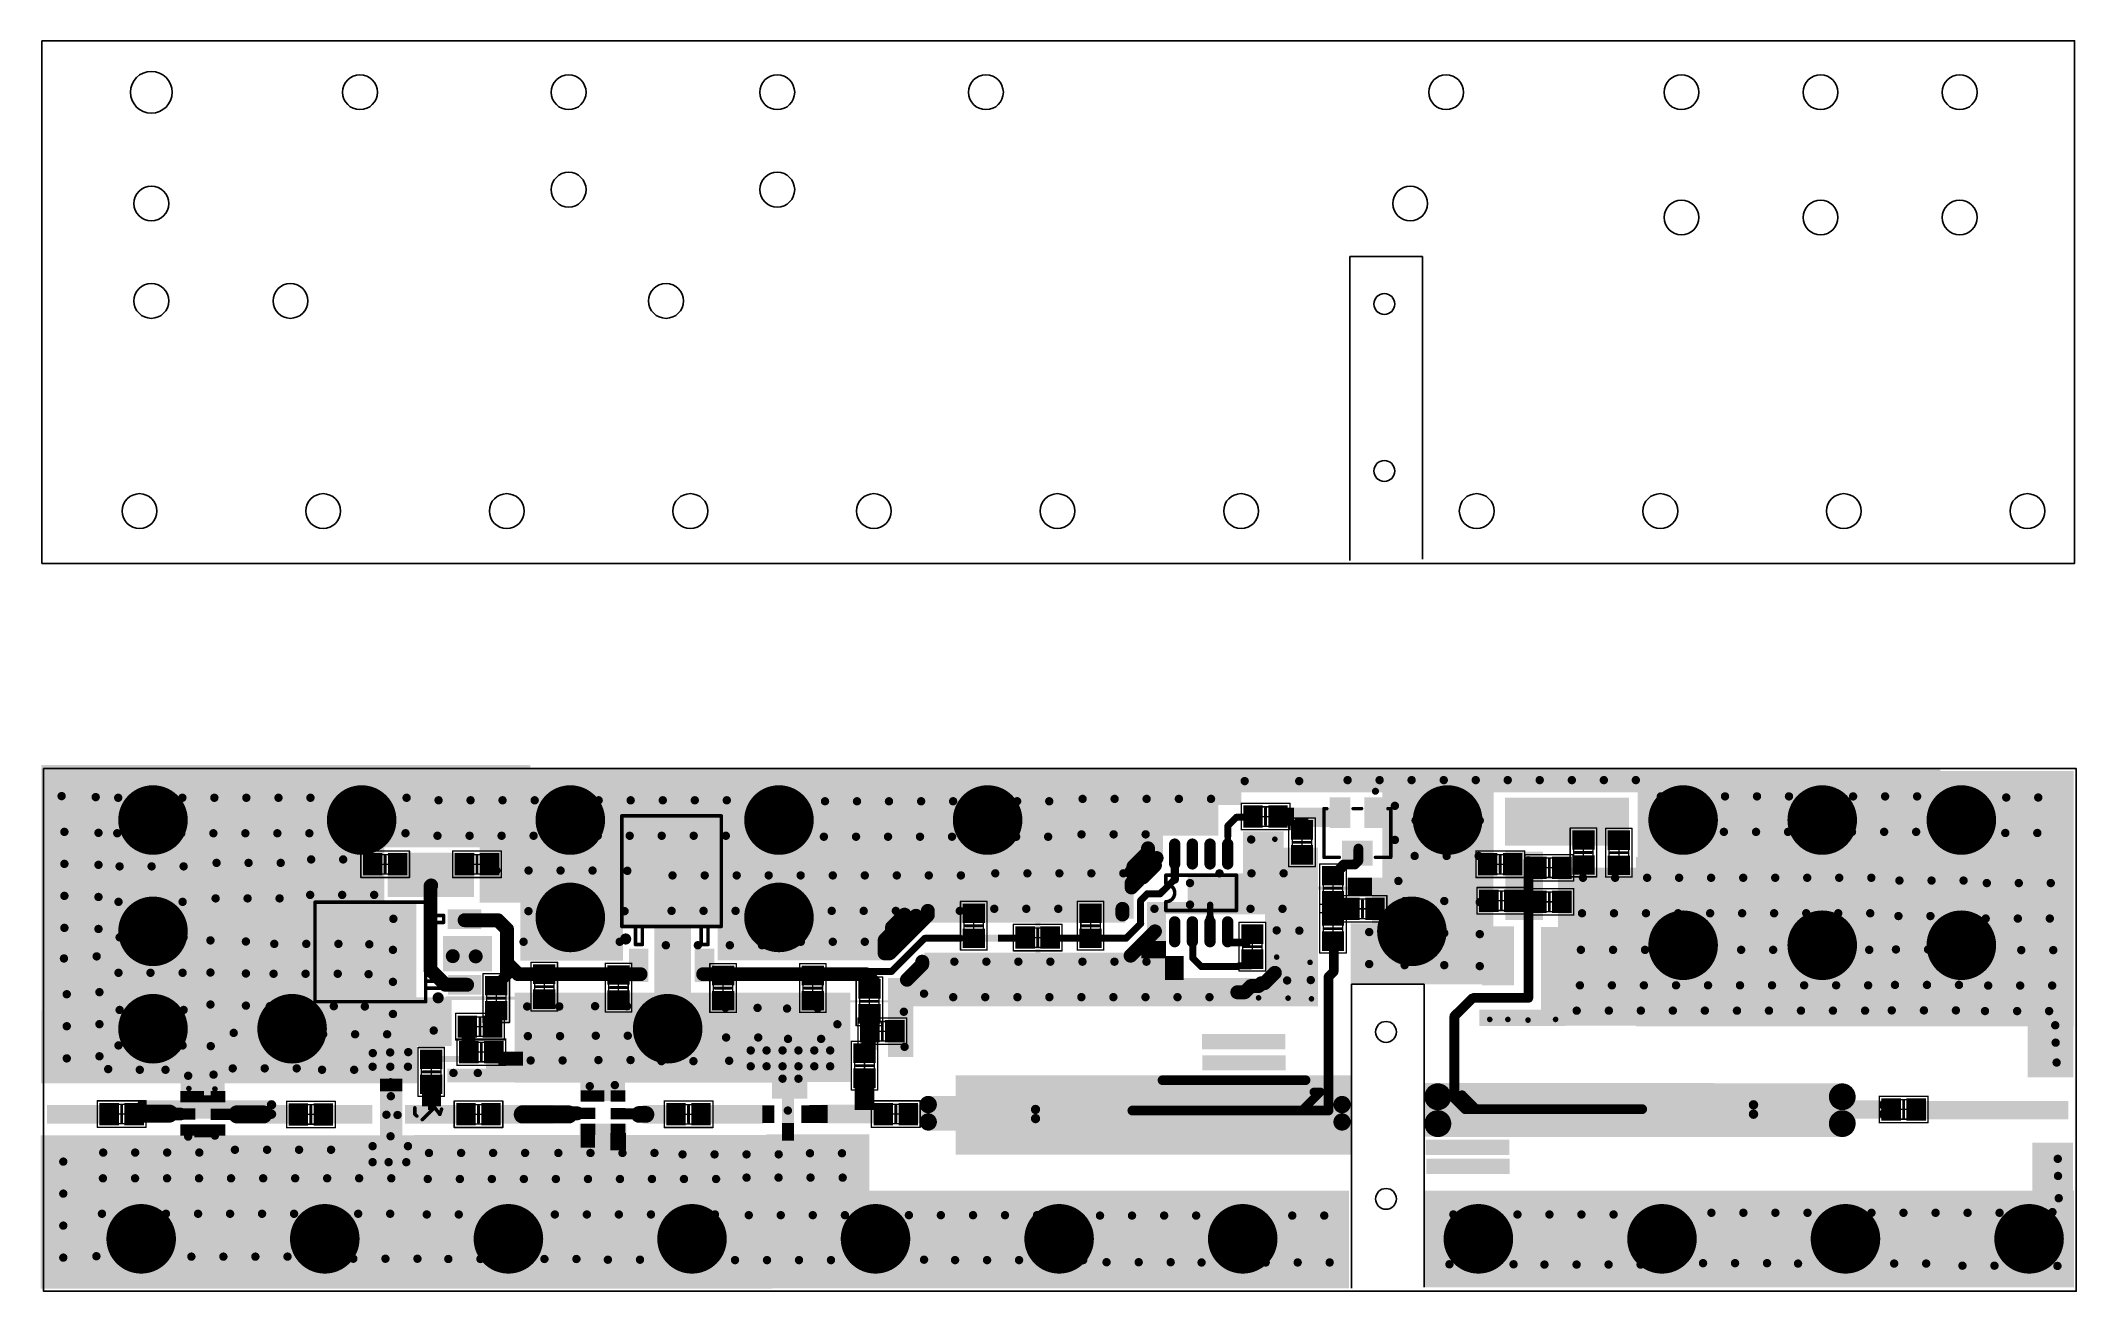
# Model space of a CAD drawing. Extents: x 280 to 426, y 216 to 306.
import ezdxf

# ---------------------------------------------------------------- set-up
doc = ezdxf.new("R2010")
doc.units = 0
doc.header["$MEASUREMENT"] = 0
doc.layers.get('0').update_dxf_attribs({"linetype": 'CONTINUOUS'})
for name, color, linetype in [('MECHANICAL13', 56, 'CONTINUOUS'), ('MECHANICAL15', 56, 'CONTINUOUS'), ('MULTILAYER', 9, 'CONTINUOUS'), ('TOPLAYER', 1, 'CONTINUOUS'), ('TOPOVERLAY', 2, 'CONTINUOUS'), ('TOPPASTE', 8, 'CONTINUOUS'), ('TOPSOLDER', 216, 'CONTINUOUS')]:
    doc.layers.add(name, color=color, linetype=linetype)

# ---------------------------------------------------------------- blocks, each defined once
blk = doc.blocks.new('6_0805_N_1')
at = {"layer": 'MECHANICAL13', "const_width": 0.1}
for points in [[(1.075002, 0.700004), (-1.074999, 0.700004)], [(-1.074999, -0.699996), (-1.074999, 0.700004)], [(1.075002, -0.699996), (1.075002, 0.700004)], [(1.075002, -0.699996), (-1.074999, -0.699996)]]:
    blk.add_lwpolyline(points, dxfattribs=at)
at = {"layer": 'MECHANICAL13', "const_width": 0.05}
for points in [[(-1.099998, 0.700004, 1), (-1.05, 0.700004, 1)], [(-1.099998, 0.700004, 1), (-1.05, 0.700004, 1)], [(1.050003, 0.700004, 1), (1.1, 0.700004, 1)], [(1.050003, 0.700004, 1), (1.1, 0.700004, 1)], [(-1.099998, -0.699996, 1), (-1.05, -0.699996, 1)], [(-1.099998, -0.699996, 1), (-1.05, -0.699996, 1)], [(1.050003, -0.699996, 1), (1.1, -0.699996, 1)], [(1.050003, -0.699996, 1), (1.1, -0.699996, 1)]]:
    blk.add_lwpolyline(points, format="xyb", close=True, dxfattribs=at)
at = {"layer": 'MECHANICAL15', "const_width": 0.1}
for points in [[(1.750002, 0.950003), (-1.749999, 0.950003)], [(-1.749999, -0.949996), (-1.749999, 0.950003)], [(0.500002, 0.000003), (-0.499999, 0.000003)], [(0.000003, -0.499996), (0.000003, 0.500004)], [(1.750002, -0.949996), (1.750002, 0.950003)], [(1.750002, -0.949996), (-1.749999, -0.949996)]]:
    blk.add_lwpolyline(points, dxfattribs=at)
at = {"layer": 'MECHANICAL15', "const_width": 0.05}
for points in [[(-1.774998, 0.950003, 1), (-1.725, 0.950003, 1)], [(-1.774998, 0.950003, 1), (-1.725, 0.950003, 1)], [(-0.524998, 0.000003, 1), (-0.475, 0.000003, 1)], [(-0.024996, 0.500004, 1), (0.025001, 0.500004, 1)], [(0.475003, 0.000003, 1), (0.525, 0.000003, 1)], [(1.725003, 0.950003, 1), (1.775, 0.950003, 1)], [(1.725003, 0.950003, 1), (1.775, 0.950003, 1)], [(-1.774998, -0.949996, 1), (-1.725, -0.949996, 1)], [(-1.774998, -0.949996, 1), (-1.725, -0.949996, 1)], [(-0.024996, -0.499996, 1), (0.025001, -0.499996, 1)], [(1.725003, -0.949996, 1), (1.775, -0.949996, 1)], [(1.725003, -0.949996, 1), (1.775, -0.949996, 1)]]:
    blk.add_lwpolyline(points, format="xyb", close=True, dxfattribs=at)
at = {"layer": 'TOPLAYER'}
for points in [[(-0.299999, -0.699996), (-0.299999, 0.700001), (-1.499997, -0.699996), (-1.499997, 0.700001)], [(1.5, -0.699996), (1.5, 0.700001), (0.300002, -0.699996), (0.300002, 0.700001)]]:
    blk.add_solid(points, dxfattribs=at)
at = {"layer": 'TOPOVERLAY', "const_width": 0.2}
blk.add_lwpolyline([(0, -0.599999), (0, 0.599999)], dxfattribs=at)
at = {"layer": 'TOPOVERLAY', "const_width": 0.1}
for points in [[(-0.05, 0.599999, 1), (0.05, 0.599999, 1)], [(-0.05, -0.599999, 1), (0.05, -0.599999, 1)]]:
    blk.add_lwpolyline(points, format="xyb", close=True, dxfattribs=at)
at = {"layer": 'TOPPASTE'}
for points in [[(-0.299999, -0.699996), (-0.299999, 0.700001), (-1.499997, -0.699996), (-1.499997, 0.700001)], [(1.5, -0.699996), (1.5, 0.700001), (0.300002, -0.699996), (0.300002, 0.700001)]]:
    blk.add_solid(points, dxfattribs=at)
at = {"layer": 'TOPSOLDER'}
for points in [[(-0.198399, -0.801596), (-0.198399, 0.801601), (-1.601597, -0.801596), (-1.601597, 0.801601)], [(1.6016, -0.801596), (1.6016, 0.801601), (0.198402, -0.801596), (0.198402, 0.801601)]]:
    blk.add_solid(points, dxfattribs=at)
blk = doc.blocks.new('6_0805_N_2')
at = {"layer": 'MECHANICAL13', "const_width": 0.1}
for points in [[(1.075002, 0.700004), (-1.074999, 0.700004)], [(-1.074999, 0.700004), (-1.074999, -0.699996)], [(1.075002, 0.700004), (1.075002, -0.699996)], [(1.075002, -0.699996), (-1.074999, -0.699996)]]:
    blk.add_lwpolyline(points, dxfattribs=at)
at = {"layer": 'MECHANICAL13', "const_width": 0.05}
for points in [[(-1.099998, 0.700004, 1), (-1.05, 0.700004, 1)], [(-1.099998, 0.700004, 1), (-1.05, 0.700004, 1)], [(1.050003, 0.700004, 1), (1.1, 0.700004, 1)], [(1.050003, 0.700004, 1), (1.1, 0.700004, 1)], [(-1.099998, -0.699996, 1), (-1.05, -0.699996, 1)], [(-1.099998, -0.699996, 1), (-1.05, -0.699996, 1)], [(1.050003, -0.699996, 1), (1.1, -0.699996, 1)], [(1.050003, -0.699996, 1), (1.1, -0.699996, 1)]]:
    blk.add_lwpolyline(points, format="xyb", close=True, dxfattribs=at)
at = {"layer": 'MECHANICAL15', "const_width": 0.1}
for points in [[(1.750002, 0.950003), (-1.749999, 0.950003)], [(-1.749999, 0.950003), (-1.749999, -0.949996)], [(0.500002, 0.000003), (-0.499999, 0.000003)], [(0.000003, 0.500004), (0.000003, -0.499996)], [(1.750002, 0.950003), (1.750002, -0.949996)], [(1.750002, -0.949996), (-1.749999, -0.949996)]]:
    blk.add_lwpolyline(points, dxfattribs=at)
at = {"layer": 'MECHANICAL15', "const_width": 0.05}
for points in [[(-1.774998, 0.950003, 1), (-1.725, 0.950003, 1)], [(-1.774998, 0.950003, 1), (-1.725, 0.950003, 1)], [(-0.524998, 0.000003, 1), (-0.475, 0.000003, 1)], [(-0.024996, 0.500004, 1), (0.025001, 0.500004, 1)], [(0.475003, 0.000003, 1), (0.525, 0.000003, 1)], [(1.725003, 0.950003, 1), (1.775, 0.950003, 1)], [(1.725003, 0.950003, 1), (1.775, 0.950003, 1)], [(-1.774998, -0.949996, 1), (-1.725, -0.949996, 1)], [(-1.774998, -0.949996, 1), (-1.725, -0.949996, 1)], [(-0.024996, -0.499996, 1), (0.025001, -0.499996, 1)], [(1.725003, -0.949996, 1), (1.775, -0.949996, 1)], [(1.725003, -0.949996, 1), (1.775, -0.949996, 1)]]:
    blk.add_lwpolyline(points, format="xyb", close=True, dxfattribs=at)
at = {"layer": 'TOPLAYER'}
for points in [[(-0.299999, -0.699996), (-0.299999, 0.700001), (-1.499997, -0.699996), (-1.499997, 0.700001)], [(1.5, -0.699996), (1.5, 0.700001), (0.300002, -0.699996), (0.300002, 0.700001)]]:
    blk.add_solid(points, dxfattribs=at)
at = {"layer": 'TOPOVERLAY', "const_width": 0.2}
blk.add_lwpolyline([(0, 0.599999), (0, -0.599999)], dxfattribs=at)
at = {"layer": 'TOPOVERLAY', "const_width": 0.1}
for points in [[(-0.05, 0.599999, 1), (0.05, 0.599999, 1)], [(-0.05, -0.599999, 1), (0.05, -0.599999, 1)]]:
    blk.add_lwpolyline(points, format="xyb", close=True, dxfattribs=at)
at = {"layer": 'TOPPASTE'}
for points in [[(-0.299999, -0.699996), (-0.299999, 0.700001), (-1.499997, -0.699996), (-1.499997, 0.700001)], [(1.5, -0.699996), (1.5, 0.700001), (0.300002, -0.699996), (0.300002, 0.700001)]]:
    blk.add_solid(points, dxfattribs=at)
at = {"layer": 'TOPSOLDER'}
for points in [[(-0.198399, -0.801596), (-0.198399, 0.801601), (-1.601597, -0.801596), (-1.601597, 0.801601)], [(1.6016, -0.801596), (1.6016, 0.801601), (0.198402, -0.801596), (0.198402, 0.801601)]]:
    blk.add_solid(points, dxfattribs=at)
blk = doc.blocks.new('6_0805_N_3')
at = {"layer": 'MECHANICAL13', "const_width": 0.1}
for points in [[(-1.074999, 0.700004), (1.075002, 0.700004)], [(-1.074999, -0.699996), (-1.074999, 0.700004)], [(1.075002, -0.699996), (1.075002, 0.700004)], [(-1.074999, -0.699996), (1.075002, -0.699996)]]:
    blk.add_lwpolyline(points, dxfattribs=at)
at = {"layer": 'MECHANICAL13', "const_width": 0.05}
for points in [[(-1.099998, 0.700004, 1), (-1.05, 0.700004, 1)], [(-1.099998, 0.700004, 1), (-1.05, 0.700004, 1)], [(1.050003, 0.700004, 1), (1.1, 0.700004, 1)], [(1.050003, 0.700004, 1), (1.1, 0.700004, 1)], [(-1.099998, -0.699996, 1), (-1.05, -0.699996, 1)], [(-1.099998, -0.699996, 1), (-1.05, -0.699996, 1)], [(1.050003, -0.699996, 1), (1.1, -0.699996, 1)], [(1.050003, -0.699996, 1), (1.1, -0.699996, 1)]]:
    blk.add_lwpolyline(points, format="xyb", close=True, dxfattribs=at)
at = {"layer": 'MECHANICAL15', "const_width": 0.1}
for points in [[(-1.749999, 0.950003), (1.750002, 0.950003)], [(-1.749999, -0.949996), (-1.749999, 0.950003)], [(-0.499999, 0.000003), (0.500002, 0.000003)], [(0.000003, -0.499996), (0.000003, 0.500004)], [(1.750002, -0.949996), (1.750002, 0.950003)], [(-1.749999, -0.949996), (1.750002, -0.949996)]]:
    blk.add_lwpolyline(points, dxfattribs=at)
at = {"layer": 'MECHANICAL15', "const_width": 0.05}
for points in [[(-1.774998, 0.950003, 1), (-1.725, 0.950003, 1)], [(-1.774998, 0.950003, 1), (-1.725, 0.950003, 1)], [(-0.524998, 0.000003, 1), (-0.475, 0.000003, 1)], [(-0.024996, 0.500004, 1), (0.025001, 0.500004, 1)], [(0.475003, 0.000003, 1), (0.525, 0.000003, 1)], [(1.725003, 0.950003, 1), (1.775, 0.950003, 1)], [(1.725003, 0.950003, 1), (1.775, 0.950003, 1)], [(-1.774998, -0.949996, 1), (-1.725, -0.949996, 1)], [(-1.774998, -0.949996, 1), (-1.725, -0.949996, 1)], [(-0.024996, -0.499996, 1), (0.025001, -0.499996, 1)], [(1.725003, -0.949996, 1), (1.775, -0.949996, 1)], [(1.725003, -0.949996, 1), (1.775, -0.949996, 1)]]:
    blk.add_lwpolyline(points, format="xyb", close=True, dxfattribs=at)
at = {"layer": 'TOPLAYER'}
for points in [[(-0.299999, -0.699996), (-0.299999, 0.700001), (-1.499997, -0.699996), (-1.499997, 0.700001)], [(1.5, -0.699996), (1.5, 0.700001), (0.300002, -0.699996), (0.300002, 0.700001)]]:
    blk.add_solid(points, dxfattribs=at)
at = {"layer": 'TOPOVERLAY', "const_width": 0.2}
blk.add_lwpolyline([(0, -0.599999), (0, 0.599999)], dxfattribs=at)
at = {"layer": 'TOPOVERLAY', "const_width": 0.1}
for points in [[(-0.05, 0.599999, 1), (0.05, 0.599999, 1)], [(-0.05, -0.599999, 1), (0.05, -0.599999, 1)]]:
    blk.add_lwpolyline(points, format="xyb", close=True, dxfattribs=at)
at = {"layer": 'TOPPASTE'}
for points in [[(-0.299999, -0.699996), (-0.299999, 0.700001), (-1.499997, -0.699996), (-1.499997, 0.700001)], [(1.5, -0.699996), (1.5, 0.700001), (0.300002, -0.699996), (0.300002, 0.700001)]]:
    blk.add_solid(points, dxfattribs=at)
at = {"layer": 'TOPSOLDER'}
for points in [[(-0.198399, -0.801596), (-0.198399, 0.801601), (-1.601597, -0.801596), (-1.601597, 0.801601)], [(1.6016, -0.801596), (1.6016, 0.801601), (0.198402, -0.801596), (0.198402, 0.801601)]]:
    blk.add_solid(points, dxfattribs=at)
blk = doc.blocks.new('RES_ADJ_SMD_3PIN_V_L4_80_3')
at = {"layer": 'TOPLAYER'}
for points in [[(-0.599935, 0.449961), (-0.599935, 2.449957), (-1.899933, 0.449961), (-1.899933, 2.449957)], [(1.899933, 0.449961), (1.899933, 2.449957), (0.599935, 0.449961), (0.599935, 2.449957)], [(0.999998, -2.249957), (0.999998, -0.649961), (-0.999998, -2.249957), (-0.999998, -0.649961)]]:
    blk.add_solid(points, dxfattribs=at)
at = {"layer": 'TOPOVERLAY'}
for points, const_width in [([(1.426972, 2.999867, 1), (1.172972, 2.999867, 1)], 0.254), ([(1.109472, 2.999867, 1), (1.236472, 2.999867, 1)], 0.127), ([(1.363472, 2.999867, 1), (1.490472, 2.999867, 1)], 0.127), ([(-2.463521, 1.750009, 1), (-2.336521, 1.750009, 1)], 0.127), ([(-2.463495, 1.750009, 1), (-2.336495, 1.750009, 1)], 0.127), ([(-2.263496, 1.750009, 1), (-2.136496, 1.750009, 1)], 0.127), ([(-0.363499, 1.75006, 1), (-0.236499, 1.75006, 1)], 0.127), ([(0.236499, 1.75006, 1), (0.363499, 1.75006, 1)], 0.127), ([(2.136496, 1.750035, 1), (2.263496, 1.750035, 1)], 0.127), ([(2.336495, 1.750035, 1), (2.463495, 1.750035, 1)], 0.127), ([(2.336495, 1.749984, 1), (2.463495, 1.749984, 1)], 0.127), ([(-2.463521, -1.750035, 1), (-2.336521, -1.750035, 1)], 0.127), ([(-2.463521, -1.750035, 1), (-2.336521, -1.750035, 1)], 0.127), ([(-1.363523, -1.750035, 1), (-1.236523, -1.750035, 1)], 0.127), ([(1.236497, -1.750035, 1), (1.363497, -1.750035, 1)], 0.127), ([(2.336495, -1.750035, 1), (2.463495, -1.750035, 1)], 0.127), ([(2.336495, -1.75006, 1), (2.463495, -1.75006, 1)], 0.127)]:
    blk.add_lwpolyline(points, format="xyb", close=True, dxfattribs=dict(at, const_width=const_width))
at = {"layer": 'TOPOVERLAY', "const_width": 0.254}
for points in [[(-2.400021, -1.750035), (-2.400021, 1.750009)], [(-2.399995, 1.750009), (-2.199996, 1.750009)], [(-0.299999, 1.75006), (0.299999, 1.75006)], [(2.199996, 1.750035), (2.399995, 1.750035)], [(2.399995, -1.75006), (2.399995, 1.749984)], [(-2.400021, -1.750035), (-1.300023, -1.750035)], [(1.299997, -1.750035), (2.399995, -1.750035)]]:
    blk.add_lwpolyline(points, dxfattribs=at)
at = {"layer": 'TOPPASTE'}
for points in [[(-0.599935, 0.449961), (-0.599935, 2.449957), (-1.899933, 0.449961), (-1.899933, 2.449957)], [(1.899933, 0.449961), (1.899933, 2.449957), (0.599935, 0.449961), (0.599935, 2.449957)], [(0.999998, -2.249957), (0.999998, -0.649961), (-0.999998, -2.249957), (-0.999998, -0.649961)]]:
    blk.add_solid(points, dxfattribs=at)
at = {"layer": 'TOPSOLDER'}
for points in [[(-0.498335, 0.348361), (-0.498335, 2.551557), (-2.001533, 0.348361), (-2.001533, 2.551557)], [(2.001533, 0.348361), (2.001533, 2.551557), (0.498335, 0.348361), (0.498335, 2.551557)], [(1.101598, -2.351557), (1.101598, -0.548361), (-1.101598, -2.351557), (-1.101598, -0.548361)]]:
    blk.add_solid(points, dxfattribs=at)
blk = doc.blocks.new('SOP_8_5')
at = {"layer": 'TOPLAYER', "const_width": 0.6096}
for points in [[(0.7112, 0), (-0.7112, 0)], [(6.2992, 0), (4.8768, 0)], [(0.7112, -1.27), (-0.7112, -1.27)], [(6.2992, -1.27), (4.8768, -1.27)], [(0.7112, -2.54), (-0.7112, -2.54)], [(6.2992, -2.54), (4.8768, -2.54)], [(0.7112, -3.81), (-0.7112, -3.81)], [(6.2992, -3.81), (4.8768, -3.81)]]:
    blk.add_lwpolyline(points, dxfattribs=at)
at = {"layer": 'TOPLAYER', "const_width": 0.3048}
for points in [[(-0.8636, 0, 1), (-0.5588, 0, 1)], [(0.5588, 0, 1), (0.8636, 0, 1)], [(4.7244, 0, 1), (5.0292, 0, 1)], [(6.1468, 0, 1), (6.4516, 0, 1)], [(-0.8636, -1.27, 1), (-0.5588, -1.27, 1)], [(0.5588, -1.27, 1), (0.8636, -1.27, 1)], [(4.7244, -1.27, 1), (5.0292, -1.27, 1)], [(6.1468, -1.27, 1), (6.4516, -1.27, 1)], [(-0.8636, -2.54, 1), (-0.5588, -2.54, 1)], [(0.5588, -2.54, 1), (0.8636, -2.54, 1)], [(4.7244, -2.54, 1), (5.0292, -2.54, 1)], [(6.1468, -2.54, 1), (6.4516, -2.54, 1)], [(-0.8636, -3.81, 1), (-0.5588, -3.81, 1)], [(0.5588, -3.81, 1), (0.8636, -3.81, 1)], [(4.7244, -3.81, 1), (5.0292, -3.81, 1)], [(6.1468, -3.81, 1), (6.4516, -3.81, 1)]]:
    blk.add_lwpolyline(points, format="xyb", close=True, dxfattribs=at)
at = {"layer": 'TOPOVERLAY', "const_width": 0.254}
for points in [[(1.524, 0.635), (2.159, 0.635)], [(1.524, 0.635), (1.524, -4.445)], [(3.429, 0.635), (4.064, 0.635)], [(4.064, 0.635), (4.064, -4.445)], [(1.524, -4.445), (4.064, -4.445)]]:
    blk.add_lwpolyline(points, dxfattribs=at)
at = {"layer": 'TOPOVERLAY', "const_width": 0.127}
for points in [[(1.4605, 0.635, 1), (1.5875, 0.635, 1)], [(1.4605, 0.635, 1), (1.5875, 0.635, 1)], [(2.0955, 0.635, 1), (2.2225, 0.635, 1)], [(2.0955, 0.635, 1), (2.2225, 0.635, 1)], [(3.3655, 0.635, 1), (3.4925, 0.635, 1)], [(3.3655, 0.635, 1), (3.4925, 0.635, 1)], [(4.0005, 0.635, 1), (4.1275, 0.635, 1)], [(4.0005, 0.635, 1), (4.1275, 0.635, 1)], [(1.4605, -4.445, 1), (1.5875, -4.445, 1)], [(1.4605, -4.445, 1), (1.5875, -4.445, 1)], [(4.0005, -4.445, 1), (4.1275, -4.445, 1)], [(4.0005, -4.445, 1), (4.1275, -4.445, 1)]]:
    blk.add_lwpolyline(points, format="xyb", close=True, dxfattribs=at)
at = {"layer": 'TOPOVERLAY', "const_width": 0.254}
blk.add_lwpolyline([(3.429, 0.635, -1), (2.159, 0.635)], format="xyb", dxfattribs=at)
at = {"layer": 'TOPPASTE', "const_width": 0.6096}
for points in [[(0.7112, 0), (-0.7112, 0)], [(6.2992, 0), (4.8768, 0)], [(0.7112, -1.27), (-0.7112, -1.27)], [(6.2992, -1.27), (4.8768, -1.27)], [(0.7112, -2.54), (-0.7112, -2.54)], [(6.2992, -2.54), (4.8768, -2.54)], [(0.7112, -3.81), (-0.7112, -3.81)], [(6.2992, -3.81), (4.8768, -3.81)]]:
    blk.add_lwpolyline(points, dxfattribs=at)
at = {"layer": 'TOPPASTE', "const_width": 0.3048}
for points in [[(-0.8636, 0, 1), (-0.5588, 0, 1)], [(0.5588, 0, 1), (0.8636, 0, 1)], [(4.7244, 0, 1), (5.0292, 0, 1)], [(6.1468, 0, 1), (6.4516, 0, 1)], [(-0.8636, -1.27, 1), (-0.5588, -1.27, 1)], [(0.5588, -1.27, 1), (0.8636, -1.27, 1)], [(4.7244, -1.27, 1), (5.0292, -1.27, 1)], [(6.1468, -1.27, 1), (6.4516, -1.27, 1)], [(-0.8636, -2.54, 1), (-0.5588, -2.54, 1)], [(0.5588, -2.54, 1), (0.8636, -2.54, 1)], [(4.7244, -2.54, 1), (5.0292, -2.54, 1)], [(6.1468, -2.54, 1), (6.4516, -2.54, 1)], [(-0.8636, -3.81, 1), (-0.5588, -3.81, 1)], [(0.5588, -3.81, 1), (0.8636, -3.81, 1)], [(4.7244, -3.81, 1), (5.0292, -3.81, 1)], [(6.1468, -3.81, 1), (6.4516, -3.81, 1)]]:
    blk.add_lwpolyline(points, format="xyb", close=True, dxfattribs=at)
at = {"layer": 'TOPSOLDER', "const_width": 0.8128}
for points in [[(0.7112, 0), (-0.7112, 0)], [(6.2992, 0), (4.8768, 0)], [(0.7112, -1.27), (-0.7112, -1.27)], [(6.2992, -1.27), (4.8768, -1.27)], [(0.7112, -2.54), (-0.7112, -2.54)], [(6.2992, -2.54), (4.8768, -2.54)], [(0.7112, -3.81), (-0.7112, -3.81)], [(6.2992, -3.81), (4.8768, -3.81)]]:
    blk.add_lwpolyline(points, dxfattribs=at)
at = {"layer": 'TOPSOLDER', "const_width": 0.4064}
for points in [[(-0.9144, 0, 1), (-0.508, 0, 1)], [(0.508, 0, 1), (0.9144, 0, 1)], [(4.6736, 0, 1), (5.08, 0, 1)], [(6.096, 0, 1), (6.5024, 0, 1)], [(-0.9144, -1.27, 1), (-0.508, -1.27, 1)], [(0.508, -1.27, 1), (0.9144, -1.27, 1)], [(4.6736, -1.27, 1), (5.08, -1.27, 1)], [(6.096, -1.27, 1), (6.5024, -1.27, 1)], [(-0.9144, -2.54, 1), (-0.508, -2.54, 1)], [(0.508, -2.54, 1), (0.9144, -2.54, 1)], [(4.6736, -2.54, 1), (5.08, -2.54, 1)], [(6.096, -2.54, 1), (6.5024, -2.54, 1)], [(-0.9144, -3.81, 1), (-0.508, -3.81, 1)], [(0.508, -3.81, 1), (0.9144, -3.81, 1)], [(4.6736, -3.81, 1), (5.08, -3.81, 1)], [(6.096, -3.81, 1), (6.5024, -3.81, 1)]]:
    blk.add_lwpolyline(points, format="xyb", close=True, dxfattribs=at)
blk = doc.blocks.new('6_0805_N_6')
at = {"layer": 'MECHANICAL13', "const_width": 0.1}
for points in [[(1.075002, 0.700004), (-1.074999, 0.700004)], [(-1.074999, -0.699996), (-1.074999, 0.700004)], [(1.075002, -0.699996), (1.075002, 0.700004)], [(1.075002, -0.699996), (-1.074999, -0.699996)]]:
    blk.add_lwpolyline(points, dxfattribs=at)
at = {"layer": 'MECHANICAL13', "const_width": 0.05}
for points in [[(-1.099998, 0.700004, 1), (-1.05, 0.700004, 1)], [(-1.099998, 0.700004, 1), (-1.05, 0.700004, 1)], [(1.050003, 0.700004, 1), (1.1, 0.700004, 1)], [(1.050003, 0.700004, 1), (1.1, 0.700004, 1)], [(-1.099998, -0.699996, 1), (-1.05, -0.699996, 1)], [(-1.099998, -0.699996, 1), (-1.05, -0.699996, 1)], [(1.050003, -0.699996, 1), (1.1, -0.699996, 1)], [(1.050003, -0.699996, 1), (1.1, -0.699996, 1)]]:
    blk.add_lwpolyline(points, format="xyb", close=True, dxfattribs=at)
at = {"layer": 'MECHANICAL15', "const_width": 0.1}
for points in [[(1.750002, 0.950003), (-1.749999, 0.950003)], [(-1.749999, -0.949996), (-1.749999, 0.950003)], [(0.500002, 0.000003), (-0.499999, 0.000003)], [(0.000003, -0.499996), (0.000003, 0.500004)], [(1.750002, -0.949996), (1.750002, 0.950003)], [(1.750002, -0.949996), (-1.749999, -0.949996)]]:
    blk.add_lwpolyline(points, dxfattribs=at)
at = {"layer": 'MECHANICAL15', "const_width": 0.05}
for points in [[(-1.774998, 0.950003, 1), (-1.725, 0.950003, 1)], [(-1.774998, 0.950003, 1), (-1.725, 0.950003, 1)], [(-0.524998, 0.000003, 1), (-0.475, 0.000003, 1)], [(-0.024996, 0.500004, 1), (0.025001, 0.500004, 1)], [(0.475003, 0.000003, 1), (0.525, 0.000003, 1)], [(1.725003, 0.950003, 1), (1.775, 0.950003, 1)], [(1.725003, 0.950003, 1), (1.775, 0.950003, 1)], [(-1.774998, -0.949996, 1), (-1.725, -0.949996, 1)], [(-1.774998, -0.949996, 1), (-1.725, -0.949996, 1)], [(-0.024996, -0.499996, 1), (0.025001, -0.499996, 1)], [(1.725003, -0.949996, 1), (1.775, -0.949996, 1)], [(1.725003, -0.949996, 1), (1.775, -0.949996, 1)]]:
    blk.add_lwpolyline(points, format="xyb", close=True, dxfattribs=at)
at = {"layer": 'TOPLAYER'}
for points in [[(-0.299999, -0.699996), (-0.299999, 0.700001), (-1.499997, -0.699996), (-1.499997, 0.700001)], [(1.5, -0.699996), (1.5, 0.700001), (0.300002, -0.699996), (0.300002, 0.700001)]]:
    blk.add_solid(points, dxfattribs=at)
at = {"layer": 'TOPOVERLAY', "const_width": 0.2}
blk.add_lwpolyline([(0, -0.599999), (0, 0.599999)], dxfattribs=at)
at = {"layer": 'TOPOVERLAY', "const_width": 0.1}
for points in [[(-0.05, 0.599999, 1), (0.05, 0.599999, 1)], [(-0.05, -0.599999, 1), (0.05, -0.599999, 1)]]:
    blk.add_lwpolyline(points, format="xyb", close=True, dxfattribs=at)
at = {"layer": 'TOPPASTE'}
for points in [[(-0.299999, -0.699996), (-0.299999, 0.700001), (-1.499997, -0.699996), (-1.499997, 0.700001)], [(1.5, -0.699996), (1.5, 0.700001), (0.300002, -0.699996), (0.300002, 0.700001)]]:
    blk.add_solid(points, dxfattribs=at)
at = {"layer": 'TOPSOLDER'}
for points in [[(-0.198399, -0.801596), (-0.198399, 0.801601), (-1.601597, -0.801596), (-1.601597, 0.801601)], [(1.6016, -0.801596), (1.6016, 0.801601), (0.198402, -0.801596), (0.198402, 0.801601)]]:
    blk.add_solid(points, dxfattribs=at)
blk = doc.blocks.new('6_0805_N_7')
at = {"layer": 'MECHANICAL13', "const_width": 0.1}
for points in [[(1.075002, 0.700004), (-1.074999, 0.700004)], [(-1.074999, -0.699996), (-1.074999, 0.700004)], [(1.075002, -0.699996), (1.075002, 0.700004)], [(1.075002, -0.699996), (-1.074999, -0.699996)]]:
    blk.add_lwpolyline(points, dxfattribs=at)
at = {"layer": 'MECHANICAL13', "const_width": 0.05}
for points in [[(-1.099998, 0.700004, 1), (-1.05, 0.700004, 1)], [(-1.099998, 0.700004, 1), (-1.05, 0.700004, 1)], [(1.050003, 0.700004, 1), (1.1, 0.700004, 1)], [(1.050003, 0.700004, 1), (1.1, 0.700004, 1)], [(-1.099998, -0.699996, 1), (-1.05, -0.699996, 1)], [(-1.099998, -0.699996, 1), (-1.05, -0.699996, 1)], [(1.050003, -0.699996, 1), (1.1, -0.699996, 1)], [(1.050003, -0.699996, 1), (1.1, -0.699996, 1)]]:
    blk.add_lwpolyline(points, format="xyb", close=True, dxfattribs=at)
at = {"layer": 'MECHANICAL15', "const_width": 0.1}
for points in [[(1.750002, 0.950003), (-1.749999, 0.950003)], [(-1.749999, -0.949996), (-1.749999, 0.950003)], [(0.500002, 0.000003), (-0.499999, 0.000003)], [(0.000003, -0.499996), (0.000003, 0.500004)], [(1.750002, -0.949996), (1.750002, 0.950003)], [(1.750002, -0.949996), (-1.749999, -0.949996)]]:
    blk.add_lwpolyline(points, dxfattribs=at)
at = {"layer": 'MECHANICAL15', "const_width": 0.05}
for points in [[(-1.774998, 0.950003, 1), (-1.725, 0.950003, 1)], [(-1.774998, 0.950003, 1), (-1.725, 0.950003, 1)], [(-0.524998, 0.000003, 1), (-0.475, 0.000003, 1)], [(-0.024996, 0.500004, 1), (0.025001, 0.500004, 1)], [(0.475003, 0.000003, 1), (0.525, 0.000003, 1)], [(1.725003, 0.950003, 1), (1.775, 0.950003, 1)], [(1.725003, 0.950003, 1), (1.775, 0.950003, 1)], [(-1.774998, -0.949996, 1), (-1.725, -0.949996, 1)], [(-1.774998, -0.949996, 1), (-1.725, -0.949996, 1)], [(-0.024996, -0.499996, 1), (0.025001, -0.499996, 1)], [(1.725003, -0.949996, 1), (1.775, -0.949996, 1)], [(1.725003, -0.949996, 1), (1.775, -0.949996, 1)]]:
    blk.add_lwpolyline(points, format="xyb", close=True, dxfattribs=at)
at = {"layer": 'TOPLAYER'}
for points in [[(-0.299999, -0.699996), (-0.299999, 0.700001), (-1.499997, -0.699996), (-1.499997, 0.700001)], [(1.5, -0.699996), (1.5, 0.700001), (0.300002, -0.699996), (0.300002, 0.700001)]]:
    blk.add_solid(points, dxfattribs=at)
at = {"layer": 'TOPOVERLAY', "const_width": 0.2}
blk.add_lwpolyline([(0, -0.599999), (0, 0.599999)], dxfattribs=at)
at = {"layer": 'TOPOVERLAY', "const_width": 0.1}
for points in [[(-0.05, 0.599999, 1), (0.05, 0.599999, 1)], [(-0.05, -0.599999, 1), (0.05, -0.599999, 1)]]:
    blk.add_lwpolyline(points, format="xyb", close=True, dxfattribs=at)
at = {"layer": 'TOPPASTE'}
for points in [[(-0.299999, -0.699996), (-0.299999, 0.700001), (-1.499997, -0.699996), (-1.499997, 0.700001)], [(1.5, -0.699996), (1.5, 0.700001), (0.300002, -0.699996), (0.300002, 0.700001)]]:
    blk.add_solid(points, dxfattribs=at)
at = {"layer": 'TOPSOLDER'}
for points in [[(-0.198399, -0.801596), (-0.198399, 0.801601), (-1.601597, -0.801596), (-1.601597, 0.801601)], [(1.6016, -0.801596), (1.6016, 0.801601), (0.198402, -0.801596), (0.198402, 0.801601)]]:
    blk.add_solid(points, dxfattribs=at)
blk = doc.blocks.new('LC_TO_252_2_8')
at = {"layer": 'TOPLAYER'}
for points in [[(-3.750008, -3.000014), (-3.750008, 2.999984), (-10.249995, -3.000014), (-10.249995, 2.999984)], [(-1.104163, 2.961269), (-1.104163, 1.761272), (1.095832, 2.961269), (1.095832, 1.761272)], [(1.099998, -2.961274), (1.099998, -1.761277), (-1.099998, -2.961274), (-1.099998, -1.761277)]]:
    blk.add_solid(points, dxfattribs=at)
at = {"layer": 'TOPOVERLAY', "const_width": 0.254}
for points in [[(-2.799999, 3.573), (-10.749999, 3.573)], [(-10.749999, -3.573), (-10.749999, 3.573)], [(-2.799999, -3.573), (-2.799999, 3.573)], [(-1.504165, 2.622545), (-2.804165, 2.622545)], [(-1.504165, 2.122546), (-2.804165, 2.122546)], [(-1.504165, 2.122546), (-1.504165, 2.622545)], [(-1.5, -2.100001), (-2.799999, -2.100001)], [(-1.5, -2.6), (-2.799999, -2.6)], [(-1.5, -2.6), (-1.5, -2.100001)], [(-2.799999, -3.573), (-10.749999, -3.573)]]:
    blk.add_lwpolyline(points, dxfattribs=at)
at = {"layer": 'TOPOVERLAY'}
for points, const_width in [([(-10.813499, 3.573, 1), (-10.686499, 3.573, 1)], 0.127), ([(-10.813499, 3.573, 1), (-10.686499, 3.573, 1)], 0.127), ([(-2.863499, 3.573, 1), (-2.736499, 3.573, 1)], 0.127), ([(-2.863499, 3.573, 1), (-2.736499, 3.573, 1)], 0.127), ([(-2.867665, 2.622545, 1), (-2.740665, 2.622545, 1)], 0.127), ([(-2.867665, 2.122546, 1), (-2.740665, 2.122546, 1)], 0.127), ([(-1.567665, 2.622545, 1), (-1.440665, 2.622545, 1)], 0.127), ([(-1.567665, 2.622545, 1), (-1.440665, 2.622545, 1)], 0.127), ([(-1.567665, 2.122546, 1), (-1.440665, 2.122546, 1)], 0.127), ([(-1.567665, 2.122546, 1), (-1.440665, 2.122546, 1)], 0.127), ([(-2.863499, -2.100001, 1), (-2.736499, -2.100001, 1)], 0.127), ([(-2.863499, -2.6, 1), (-2.736499, -2.6, 1)], 0.127), ([(-1.699999, -3.300001, 1), (-2.099998, -3.300001, 1)], 0.399999), ([(-1.5635, -2.100001, 1), (-1.4365, -2.100001, 1)], 0.127), ([(-1.5635, -2.100001, 1), (-1.4365, -2.100001, 1)], 0.127), ([(-1.5635, -2.6, 1), (-1.4365, -2.6, 1)], 0.127), ([(-1.5635, -2.6, 1), (-1.4365, -2.6, 1)], 0.127), ([(-10.813499, -3.573, 1), (-10.686499, -3.573, 1)], 0.127), ([(-10.813499, -3.573, 1), (-10.686499, -3.573, 1)], 0.127), ([(-2.863499, -3.573, 1), (-2.736499, -3.573, 1)], 0.127), ([(-2.863499, -3.573, 1), (-2.736499, -3.573, 1)], 0.127), ([(-2.199998, -3.300001, 1), (-1.999999, -3.300001, 1)], 0.2), ([(-1.799999, -3.300001, 1), (-1.599999, -3.300001, 1)], 0.2)]:
    blk.add_lwpolyline(points, format="xyb", close=True, dxfattribs=dict(at, const_width=const_width))
at = {"layer": 'TOPPASTE'}
for points in [[(-3.750008, -3.000014), (-3.750008, 2.999984), (-10.249995, -3.000014), (-10.249995, 2.999984)], [(-1.104163, 2.961269), (-1.104163, 1.761272), (1.095832, 2.961269), (1.095832, 1.761272)], [(1.099998, -2.961274), (1.099998, -1.761277), (-1.099998, -2.961274), (-1.099998, -1.761277)]]:
    blk.add_solid(points, dxfattribs=at)
at = {"layer": 'TOPSOLDER'}
for points in [[(-3.648408, -3.101614), (-3.648408, 3.101584), (-10.351595, -3.101614), (-10.351595, 3.101584)], [(-1.205763, 3.062869), (-1.205763, 1.659672), (1.197432, 3.062869), (1.197432, 1.659672)], [(1.201598, -3.062874), (1.201598, -1.659677), (-1.201598, -3.062874), (-1.201598, -1.659677)]]:
    blk.add_solid(points, dxfattribs=at)
blk = doc.blocks.new('LC_TO_252_2_9')
at = {"layer": 'TOPLAYER'}
for points in [[(-3.750008, -3.000014), (-3.750008, 2.999984), (-10.249995, -3.000014), (-10.249995, 2.999984)], [(-1.104163, 2.961269), (-1.104163, 1.761272), (1.095832, 2.961269), (1.095832, 1.761272)], [(1.099998, -2.961274), (1.099998, -1.761277), (-1.099998, -2.961274), (-1.099998, -1.761277)]]:
    blk.add_solid(points, dxfattribs=at)
at = {"layer": 'TOPOVERLAY', "const_width": 0.254}
for points in [[(-10.749999, 3.573), (-2.799999, 3.573)], [(-10.749999, -3.573), (-10.749999, 3.573)], [(-2.799999, -3.573), (-2.799999, 3.573)], [(-2.804165, 2.622545), (-1.504165, 2.622545)], [(-2.804165, 2.122546), (-1.504165, 2.122546)], [(-1.504165, 2.122546), (-1.504165, 2.622545)], [(-2.799999, -2.100001), (-1.5, -2.100001)], [(-2.799999, -2.6), (-1.5, -2.6)], [(-1.5, -2.6), (-1.5, -2.100001)], [(-10.749999, -3.573), (-2.799999, -3.573)]]:
    blk.add_lwpolyline(points, dxfattribs=at)
at = {"layer": 'TOPOVERLAY'}
for points, const_width in [([(-10.813499, 3.573, 1), (-10.686499, 3.573, 1)], 0.127), ([(-10.813499, 3.573, 1), (-10.686499, 3.573, 1)], 0.127), ([(-2.863499, 3.573, 1), (-2.736499, 3.573, 1)], 0.127), ([(-2.863499, 3.573, 1), (-2.736499, 3.573, 1)], 0.127), ([(-2.867665, 2.622545, 1), (-2.740665, 2.622545, 1)], 0.127), ([(-2.867665, 2.122546, 1), (-2.740665, 2.122546, 1)], 0.127), ([(-1.567665, 2.622545, 1), (-1.440665, 2.622545, 1)], 0.127), ([(-1.567665, 2.622545, 1), (-1.440665, 2.622545, 1)], 0.127), ([(-1.567665, 2.122546, 1), (-1.440665, 2.122546, 1)], 0.127), ([(-1.567665, 2.122546, 1), (-1.440665, 2.122546, 1)], 0.127), ([(-2.863499, -2.100001, 1), (-2.736499, -2.100001, 1)], 0.127), ([(-2.863499, -2.6, 1), (-2.736499, -2.6, 1)], 0.127), ([(-1.699999, -3.300001, 1), (-2.099998, -3.300001, 1)], 0.399999), ([(-1.5635, -2.100001, 1), (-1.4365, -2.100001, 1)], 0.127), ([(-1.5635, -2.100001, 1), (-1.4365, -2.100001, 1)], 0.127), ([(-1.5635, -2.6, 1), (-1.4365, -2.6, 1)], 0.127), ([(-1.5635, -2.6, 1), (-1.4365, -2.6, 1)], 0.127), ([(-10.813499, -3.573, 1), (-10.686499, -3.573, 1)], 0.127), ([(-10.813499, -3.573, 1), (-10.686499, -3.573, 1)], 0.127), ([(-2.863499, -3.573, 1), (-2.736499, -3.573, 1)], 0.127), ([(-2.863499, -3.573, 1), (-2.736499, -3.573, 1)], 0.127), ([(-2.199998, -3.300001, 1), (-1.999999, -3.300001, 1)], 0.2), ([(-1.799999, -3.300001, 1), (-1.599999, -3.300001, 1)], 0.2)]:
    blk.add_lwpolyline(points, format="xyb", close=True, dxfattribs=dict(at, const_width=const_width))
at = {"layer": 'TOPPASTE'}
for points in [[(-3.750008, -3.000014), (-3.750008, 2.999984), (-10.249995, -3.000014), (-10.249995, 2.999984)], [(-1.104163, 2.961269), (-1.104163, 1.761272), (1.095832, 2.961269), (1.095832, 1.761272)], [(1.099998, -2.961274), (1.099998, -1.761277), (-1.099998, -2.961274), (-1.099998, -1.761277)]]:
    blk.add_solid(points, dxfattribs=at)
at = {"layer": 'TOPSOLDER'}
for points in [[(-3.648408, -3.101614), (-3.648408, 3.101584), (-10.351595, -3.101614), (-10.351595, 3.101584)], [(-1.205763, 3.062869), (-1.205763, 1.659672), (1.197432, 3.062869), (1.197432, 1.659672)], [(1.201598, -3.062874), (1.201598, -1.659677), (-1.201598, -3.062874), (-1.201598, -1.659677)]]:
    blk.add_solid(points, dxfattribs=at)
blk = doc.blocks.new('6_0805_N_10')
at = {"layer": 'MECHANICAL13', "const_width": 0.1}
for points in [[(1.075002, 0.700004), (-1.074999, 0.700004)], [(-1.074999, -0.699996), (-1.074999, 0.700004)], [(1.075002, -0.699996), (1.075002, 0.700004)], [(1.075002, -0.699996), (-1.074999, -0.699996)]]:
    blk.add_lwpolyline(points, dxfattribs=at)
at = {"layer": 'MECHANICAL13', "const_width": 0.05}
for points in [[(-1.099998, 0.700004, 1), (-1.05, 0.700004, 1)], [(-1.099998, 0.700004, 1), (-1.05, 0.700004, 1)], [(1.050003, 0.700004, 1), (1.1, 0.700004, 1)], [(1.050003, 0.700004, 1), (1.1, 0.700004, 1)], [(-1.099998, -0.699996, 1), (-1.05, -0.699996, 1)], [(-1.099998, -0.699996, 1), (-1.05, -0.699996, 1)], [(1.050003, -0.699996, 1), (1.1, -0.699996, 1)], [(1.050003, -0.699996, 1), (1.1, -0.699996, 1)]]:
    blk.add_lwpolyline(points, format="xyb", close=True, dxfattribs=at)
at = {"layer": 'MECHANICAL15', "const_width": 0.1}
for points in [[(1.750002, 0.950003), (-1.749999, 0.950003)], [(-1.749999, -0.949996), (-1.749999, 0.950003)], [(0.500002, 0.000003), (-0.499999, 0.000003)], [(0.000003, -0.499996), (0.000003, 0.500004)], [(1.750002, -0.949996), (1.750002, 0.950003)], [(1.750002, -0.949996), (-1.749999, -0.949996)]]:
    blk.add_lwpolyline(points, dxfattribs=at)
at = {"layer": 'MECHANICAL15', "const_width": 0.05}
for points in [[(-1.774998, 0.950003, 1), (-1.725, 0.950003, 1)], [(-1.774998, 0.950003, 1), (-1.725, 0.950003, 1)], [(-0.524998, 0.000003, 1), (-0.475, 0.000003, 1)], [(-0.024996, 0.500004, 1), (0.025001, 0.500004, 1)], [(0.475003, 0.000003, 1), (0.525, 0.000003, 1)], [(1.725003, 0.950003, 1), (1.775, 0.950003, 1)], [(1.725003, 0.950003, 1), (1.775, 0.950003, 1)], [(-1.774998, -0.949996, 1), (-1.725, -0.949996, 1)], [(-1.774998, -0.949996, 1), (-1.725, -0.949996, 1)], [(-0.024996, -0.499996, 1), (0.025001, -0.499996, 1)], [(1.725003, -0.949996, 1), (1.775, -0.949996, 1)], [(1.725003, -0.949996, 1), (1.775, -0.949996, 1)]]:
    blk.add_lwpolyline(points, format="xyb", close=True, dxfattribs=at)
at = {"layer": 'TOPLAYER'}
for points in [[(-0.299999, -0.699996), (-0.299999, 0.700001), (-1.499997, -0.699996), (-1.499997, 0.700001)], [(1.5, -0.699996), (1.5, 0.700001), (0.300002, -0.699996), (0.300002, 0.700001)]]:
    blk.add_solid(points, dxfattribs=at)
at = {"layer": 'TOPOVERLAY', "const_width": 0.2}
blk.add_lwpolyline([(0, -0.599999), (0, 0.599999)], dxfattribs=at)
at = {"layer": 'TOPOVERLAY', "const_width": 0.1}
for points in [[(-0.05, 0.599999, 1), (0.05, 0.599999, 1)], [(-0.05, -0.599999, 1), (0.05, -0.599999, 1)]]:
    blk.add_lwpolyline(points, format="xyb", close=True, dxfattribs=at)
at = {"layer": 'TOPPASTE'}
for points in [[(-0.299999, -0.699996), (-0.299999, 0.700001), (-1.499997, -0.699996), (-1.499997, 0.700001)], [(1.5, -0.699996), (1.5, 0.700001), (0.300002, -0.699996), (0.300002, 0.700001)]]:
    blk.add_solid(points, dxfattribs=at)
at = {"layer": 'TOPSOLDER'}
for points in [[(-0.198399, -0.801596), (-0.198399, 0.801601), (-1.601597, -0.801596), (-1.601597, 0.801601)], [(1.6016, -0.801596), (1.6016, 0.801601), (0.198402, -0.801596), (0.198402, 0.801601)]]:
    blk.add_solid(points, dxfattribs=at)
blk = doc.blocks.new('6_0805_N_11')
at = {"layer": 'MECHANICAL13', "const_width": 0.1}
for points in [[(1.075002, 0.700004), (-1.074999, 0.700004)], [(-1.074999, -0.699996), (-1.074999, 0.700004)], [(1.075002, -0.699996), (1.075002, 0.700004)], [(1.075002, -0.699996), (-1.074999, -0.699996)]]:
    blk.add_lwpolyline(points, dxfattribs=at)
at = {"layer": 'MECHANICAL13', "const_width": 0.05}
for points in [[(-1.099998, 0.700004, 1), (-1.05, 0.700004, 1)], [(-1.099998, 0.700004, 1), (-1.05, 0.700004, 1)], [(1.050003, 0.700004, 1), (1.1, 0.700004, 1)], [(1.050003, 0.700004, 1), (1.1, 0.700004, 1)], [(-1.099998, -0.699996, 1), (-1.05, -0.699996, 1)], [(-1.099998, -0.699996, 1), (-1.05, -0.699996, 1)], [(1.050003, -0.699996, 1), (1.1, -0.699996, 1)], [(1.050003, -0.699996, 1), (1.1, -0.699996, 1)]]:
    blk.add_lwpolyline(points, format="xyb", close=True, dxfattribs=at)
at = {"layer": 'MECHANICAL15', "const_width": 0.1}
for points in [[(1.750002, 0.950003), (-1.749999, 0.950003)], [(-1.749999, -0.949996), (-1.749999, 0.950003)], [(0.500002, 0.000003), (-0.499999, 0.000003)], [(0.000003, -0.499996), (0.000003, 0.500004)], [(1.750002, -0.949996), (1.750002, 0.950003)], [(1.750002, -0.949996), (-1.749999, -0.949996)]]:
    blk.add_lwpolyline(points, dxfattribs=at)
at = {"layer": 'MECHANICAL15', "const_width": 0.05}
for points in [[(-1.774998, 0.950003, 1), (-1.725, 0.950003, 1)], [(-1.774998, 0.950003, 1), (-1.725, 0.950003, 1)], [(-0.524998, 0.000003, 1), (-0.475, 0.000003, 1)], [(-0.024996, 0.500004, 1), (0.025001, 0.500004, 1)], [(0.475003, 0.000003, 1), (0.525, 0.000003, 1)], [(1.725003, 0.950003, 1), (1.775, 0.950003, 1)], [(1.725003, 0.950003, 1), (1.775, 0.950003, 1)], [(-1.774998, -0.949996, 1), (-1.725, -0.949996, 1)], [(-1.774998, -0.949996, 1), (-1.725, -0.949996, 1)], [(-0.024996, -0.499996, 1), (0.025001, -0.499996, 1)], [(1.725003, -0.949996, 1), (1.775, -0.949996, 1)], [(1.725003, -0.949996, 1), (1.775, -0.949996, 1)]]:
    blk.add_lwpolyline(points, format="xyb", close=True, dxfattribs=at)
at = {"layer": 'TOPLAYER'}
for points in [[(-0.299999, -0.699996), (-0.299999, 0.700001), (-1.499997, -0.699996), (-1.499997, 0.700001)], [(1.5, -0.699996), (1.5, 0.700001), (0.300002, -0.699996), (0.300002, 0.700001)]]:
    blk.add_solid(points, dxfattribs=at)
at = {"layer": 'TOPOVERLAY', "const_width": 0.2}
blk.add_lwpolyline([(0, -0.599999), (0, 0.599999)], dxfattribs=at)
at = {"layer": 'TOPOVERLAY', "const_width": 0.1}
for points in [[(-0.05, 0.599999, 1), (0.05, 0.599999, 1)], [(-0.05, -0.599999, 1), (0.05, -0.599999, 1)]]:
    blk.add_lwpolyline(points, format="xyb", close=True, dxfattribs=at)
at = {"layer": 'TOPPASTE'}
for points in [[(-0.299999, -0.699996), (-0.299999, 0.700001), (-1.499997, -0.699996), (-1.499997, 0.700001)], [(1.5, -0.699996), (1.5, 0.700001), (0.300002, -0.699996), (0.300002, 0.700001)]]:
    blk.add_solid(points, dxfattribs=at)
at = {"layer": 'TOPSOLDER'}
for points in [[(-0.198399, -0.801596), (-0.198399, 0.801601), (-1.601597, -0.801596), (-1.601597, 0.801601)], [(1.6016, -0.801596), (1.6016, 0.801601), (0.198402, -0.801596), (0.198402, 0.801601)]]:
    blk.add_solid(points, dxfattribs=at)
blk = doc.blocks.new('6_0805_N_12')
at = {"layer": 'MECHANICAL13', "const_width": 0.1}
for points in [[(1.075002, 0.700004), (-1.074999, 0.700004)], [(-1.074999, 0.700004), (-1.074999, -0.699996)], [(1.075002, 0.700004), (1.075002, -0.699996)], [(1.075002, -0.699996), (-1.074999, -0.699996)]]:
    blk.add_lwpolyline(points, dxfattribs=at)
at = {"layer": 'MECHANICAL13', "const_width": 0.05}
for points in [[(-1.099998, 0.700004, 1), (-1.05, 0.700004, 1)], [(-1.099998, 0.700004, 1), (-1.05, 0.700004, 1)], [(1.050003, 0.700004, 1), (1.1, 0.700004, 1)], [(1.050003, 0.700004, 1), (1.1, 0.700004, 1)], [(-1.099998, -0.699996, 1), (-1.05, -0.699996, 1)], [(-1.099998, -0.699996, 1), (-1.05, -0.699996, 1)], [(1.050003, -0.699996, 1), (1.1, -0.699996, 1)], [(1.050003, -0.699996, 1), (1.1, -0.699996, 1)]]:
    blk.add_lwpolyline(points, format="xyb", close=True, dxfattribs=at)
at = {"layer": 'MECHANICAL15', "const_width": 0.1}
for points in [[(1.750002, 0.950003), (-1.749999, 0.950003)], [(-1.749999, 0.950003), (-1.749999, -0.949996)], [(0.500002, 0.000003), (-0.499999, 0.000003)], [(0.000003, 0.500004), (0.000003, -0.499996)], [(1.750002, 0.950003), (1.750002, -0.949996)], [(1.750002, -0.949996), (-1.749999, -0.949996)]]:
    blk.add_lwpolyline(points, dxfattribs=at)
at = {"layer": 'MECHANICAL15', "const_width": 0.05}
for points in [[(-1.774998, 0.950003, 1), (-1.725, 0.950003, 1)], [(-1.774998, 0.950003, 1), (-1.725, 0.950003, 1)], [(-0.524998, 0.000003, 1), (-0.475, 0.000003, 1)], [(-0.024996, 0.500004, 1), (0.025001, 0.500004, 1)], [(0.475003, 0.000003, 1), (0.525, 0.000003, 1)], [(1.725003, 0.950003, 1), (1.775, 0.950003, 1)], [(1.725003, 0.950003, 1), (1.775, 0.950003, 1)], [(-1.774998, -0.949996, 1), (-1.725, -0.949996, 1)], [(-1.774998, -0.949996, 1), (-1.725, -0.949996, 1)], [(-0.024996, -0.499996, 1), (0.025001, -0.499996, 1)], [(1.725003, -0.949996, 1), (1.775, -0.949996, 1)], [(1.725003, -0.949996, 1), (1.775, -0.949996, 1)]]:
    blk.add_lwpolyline(points, format="xyb", close=True, dxfattribs=at)
at = {"layer": 'TOPLAYER'}
for points in [[(-0.299999, -0.699996), (-0.299999, 0.700001), (-1.499997, -0.699996), (-1.499997, 0.700001)], [(1.5, -0.699996), (1.5, 0.700001), (0.300002, -0.699996), (0.300002, 0.700001)]]:
    blk.add_solid(points, dxfattribs=at)
at = {"layer": 'TOPOVERLAY', "const_width": 0.2}
blk.add_lwpolyline([(0, 0.599999), (0, -0.599999)], dxfattribs=at)
at = {"layer": 'TOPOVERLAY', "const_width": 0.1}
for points in [[(-0.05, 0.599999, 1), (0.05, 0.599999, 1)], [(-0.05, -0.599999, 1), (0.05, -0.599999, 1)]]:
    blk.add_lwpolyline(points, format="xyb", close=True, dxfattribs=at)
at = {"layer": 'TOPPASTE'}
for points in [[(-0.299999, -0.699996), (-0.299999, 0.700001), (-1.499997, -0.699996), (-1.499997, 0.700001)], [(1.5, -0.699996), (1.5, 0.700001), (0.300002, -0.699996), (0.300002, 0.700001)]]:
    blk.add_solid(points, dxfattribs=at)
at = {"layer": 'TOPSOLDER'}
for points in [[(-0.198399, -0.801596), (-0.198399, 0.801601), (-1.601597, -0.801596), (-1.601597, 0.801601)], [(1.6016, -0.801596), (1.6016, 0.801601), (0.198402, -0.801596), (0.198402, 0.801601)]]:
    blk.add_solid(points, dxfattribs=at)
blk = doc.blocks.new('6_0805_N_13')
at = {"layer": 'MECHANICAL13', "const_width": 0.1}
for points in [[(1.075002, 0.700004), (-1.074999, 0.700004)], [(-1.074999, 0.700004), (-1.074999, -0.699996)], [(1.075002, 0.700004), (1.075002, -0.699996)], [(1.075002, -0.699996), (-1.074999, -0.699996)]]:
    blk.add_lwpolyline(points, dxfattribs=at)
at = {"layer": 'MECHANICAL13', "const_width": 0.05}
for points in [[(-1.099998, 0.700004, 1), (-1.05, 0.700004, 1)], [(-1.099998, 0.700004, 1), (-1.05, 0.700004, 1)], [(1.050003, 0.700004, 1), (1.1, 0.700004, 1)], [(1.050003, 0.700004, 1), (1.1, 0.700004, 1)], [(-1.099998, -0.699996, 1), (-1.05, -0.699996, 1)], [(-1.099998, -0.699996, 1), (-1.05, -0.699996, 1)], [(1.050003, -0.699996, 1), (1.1, -0.699996, 1)], [(1.050003, -0.699996, 1), (1.1, -0.699996, 1)]]:
    blk.add_lwpolyline(points, format="xyb", close=True, dxfattribs=at)
at = {"layer": 'MECHANICAL15', "const_width": 0.1}
for points in [[(1.750002, 0.950003), (-1.749999, 0.950003)], [(-1.749999, 0.950003), (-1.749999, -0.949996)], [(0.500002, 0.000003), (-0.499999, 0.000003)], [(0.000003, 0.500004), (0.000003, -0.499996)], [(1.750002, 0.950003), (1.750002, -0.949996)], [(1.750002, -0.949996), (-1.749999, -0.949996)]]:
    blk.add_lwpolyline(points, dxfattribs=at)
at = {"layer": 'MECHANICAL15', "const_width": 0.05}
for points in [[(-1.774998, 0.950003, 1), (-1.725, 0.950003, 1)], [(-1.774998, 0.950003, 1), (-1.725, 0.950003, 1)], [(-0.524998, 0.000003, 1), (-0.475, 0.000003, 1)], [(-0.024996, 0.500004, 1), (0.025001, 0.500004, 1)], [(0.475003, 0.000003, 1), (0.525, 0.000003, 1)], [(1.725003, 0.950003, 1), (1.775, 0.950003, 1)], [(1.725003, 0.950003, 1), (1.775, 0.950003, 1)], [(-1.774998, -0.949996, 1), (-1.725, -0.949996, 1)], [(-1.774998, -0.949996, 1), (-1.725, -0.949996, 1)], [(-0.024996, -0.499996, 1), (0.025001, -0.499996, 1)], [(1.725003, -0.949996, 1), (1.775, -0.949996, 1)], [(1.725003, -0.949996, 1), (1.775, -0.949996, 1)]]:
    blk.add_lwpolyline(points, format="xyb", close=True, dxfattribs=at)
at = {"layer": 'TOPLAYER'}
for points in [[(-0.299999, -0.699996), (-0.299999, 0.700001), (-1.499997, -0.699996), (-1.499997, 0.700001)], [(1.5, -0.699996), (1.5, 0.700001), (0.300002, -0.699996), (0.300002, 0.700001)]]:
    blk.add_solid(points, dxfattribs=at)
at = {"layer": 'TOPOVERLAY', "const_width": 0.2}
blk.add_lwpolyline([(0, 0.599999), (0, -0.599999)], dxfattribs=at)
at = {"layer": 'TOPOVERLAY', "const_width": 0.1}
for points in [[(-0.05, 0.599999, 1), (0.05, 0.599999, 1)], [(-0.05, -0.599999, 1), (0.05, -0.599999, 1)]]:
    blk.add_lwpolyline(points, format="xyb", close=True, dxfattribs=at)
at = {"layer": 'TOPPASTE'}
for points in [[(-0.299999, -0.699996), (-0.299999, 0.700001), (-1.499997, -0.699996), (-1.499997, 0.700001)], [(1.5, -0.699996), (1.5, 0.700001), (0.300002, -0.699996), (0.300002, 0.700001)]]:
    blk.add_solid(points, dxfattribs=at)
at = {"layer": 'TOPSOLDER'}
for points in [[(-0.198399, -0.801596), (-0.198399, 0.801601), (-1.601597, -0.801596), (-1.601597, 0.801601)], [(1.6016, -0.801596), (1.6016, 0.801601), (0.198402, -0.801596), (0.198402, 0.801601)]]:
    blk.add_solid(points, dxfattribs=at)
blk = doc.blocks.new('6_0805_N_14')
at = {"layer": 'MECHANICAL13', "const_width": 0.1}
for points in [[(1.075002, 0.700004), (-1.074999, 0.700004)], [(-1.074999, 0.700004), (-1.074999, -0.699996)], [(1.075002, 0.700004), (1.075002, -0.699996)], [(1.075002, -0.699996), (-1.074999, -0.699996)]]:
    blk.add_lwpolyline(points, dxfattribs=at)
at = {"layer": 'MECHANICAL13', "const_width": 0.05}
for points in [[(-1.099998, 0.700004, 1), (-1.05, 0.700004, 1)], [(-1.099998, 0.700004, 1), (-1.05, 0.700004, 1)], [(1.050003, 0.700004, 1), (1.1, 0.700004, 1)], [(1.050003, 0.700004, 1), (1.1, 0.700004, 1)], [(-1.099998, -0.699996, 1), (-1.05, -0.699996, 1)], [(-1.099998, -0.699996, 1), (-1.05, -0.699996, 1)], [(1.050003, -0.699996, 1), (1.1, -0.699996, 1)], [(1.050003, -0.699996, 1), (1.1, -0.699996, 1)]]:
    blk.add_lwpolyline(points, format="xyb", close=True, dxfattribs=at)
at = {"layer": 'MECHANICAL15', "const_width": 0.1}
for points in [[(1.750002, 0.950003), (-1.749999, 0.950003)], [(-1.749999, 0.950003), (-1.749999, -0.949996)], [(0.500002, 0.000003), (-0.499999, 0.000003)], [(0.000003, 0.500004), (0.000003, -0.499996)], [(1.750002, 0.950003), (1.750002, -0.949996)], [(1.750002, -0.949996), (-1.749999, -0.949996)]]:
    blk.add_lwpolyline(points, dxfattribs=at)
at = {"layer": 'MECHANICAL15', "const_width": 0.05}
for points in [[(-1.774998, 0.950003, 1), (-1.725, 0.950003, 1)], [(-1.774998, 0.950003, 1), (-1.725, 0.950003, 1)], [(-0.524998, 0.000003, 1), (-0.475, 0.000003, 1)], [(-0.024996, 0.500004, 1), (0.025001, 0.500004, 1)], [(0.475003, 0.000003, 1), (0.525, 0.000003, 1)], [(1.725003, 0.950003, 1), (1.775, 0.950003, 1)], [(1.725003, 0.950003, 1), (1.775, 0.950003, 1)], [(-1.774998, -0.949996, 1), (-1.725, -0.949996, 1)], [(-1.774998, -0.949996, 1), (-1.725, -0.949996, 1)], [(-0.024996, -0.499996, 1), (0.025001, -0.499996, 1)], [(1.725003, -0.949996, 1), (1.775, -0.949996, 1)], [(1.725003, -0.949996, 1), (1.775, -0.949996, 1)]]:
    blk.add_lwpolyline(points, format="xyb", close=True, dxfattribs=at)
at = {"layer": 'TOPLAYER'}
for points in [[(-0.299999, -0.699996), (-0.299999, 0.700001), (-1.499997, -0.699996), (-1.499997, 0.700001)], [(1.5, -0.699996), (1.5, 0.700001), (0.300002, -0.699996), (0.300002, 0.700001)]]:
    blk.add_solid(points, dxfattribs=at)
at = {"layer": 'TOPOVERLAY', "const_width": 0.2}
blk.add_lwpolyline([(0, 0.599999), (0, -0.599999)], dxfattribs=at)
at = {"layer": 'TOPOVERLAY', "const_width": 0.1}
for points in [[(-0.05, 0.599999, 1), (0.05, 0.599999, 1)], [(-0.05, -0.599999, 1), (0.05, -0.599999, 1)]]:
    blk.add_lwpolyline(points, format="xyb", close=True, dxfattribs=at)
at = {"layer": 'TOPPASTE'}
for points in [[(-0.299999, -0.699996), (-0.299999, 0.700001), (-1.499997, -0.699996), (-1.499997, 0.700001)], [(1.5, -0.699996), (1.5, 0.700001), (0.300002, -0.699996), (0.300002, 0.700001)]]:
    blk.add_solid(points, dxfattribs=at)
at = {"layer": 'TOPSOLDER'}
for points in [[(-0.198399, -0.801596), (-0.198399, 0.801601), (-1.601597, -0.801596), (-1.601597, 0.801601)], [(1.6016, -0.801596), (1.6016, 0.801601), (0.198402, -0.801596), (0.198402, 0.801601)]]:
    blk.add_solid(points, dxfattribs=at)
blk = doc.blocks.new('6_0805_N_15')
at = {"layer": 'MECHANICAL13', "const_width": 0.1}
for points in [[(1.075002, 0.700004), (-1.074999, 0.700004)], [(-1.074999, 0.700004), (-1.074999, -0.699996)], [(1.075002, 0.700004), (1.075002, -0.699996)], [(1.075002, -0.699996), (-1.074999, -0.699996)]]:
    blk.add_lwpolyline(points, dxfattribs=at)
at = {"layer": 'MECHANICAL13', "const_width": 0.05}
for points in [[(-1.099998, 0.700004, 1), (-1.05, 0.700004, 1)], [(-1.099998, 0.700004, 1), (-1.05, 0.700004, 1)], [(1.050003, 0.700004, 1), (1.1, 0.700004, 1)], [(1.050003, 0.700004, 1), (1.1, 0.700004, 1)], [(-1.099998, -0.699996, 1), (-1.05, -0.699996, 1)], [(-1.099998, -0.699996, 1), (-1.05, -0.699996, 1)], [(1.050003, -0.699996, 1), (1.1, -0.699996, 1)], [(1.050003, -0.699996, 1), (1.1, -0.699996, 1)]]:
    blk.add_lwpolyline(points, format="xyb", close=True, dxfattribs=at)
at = {"layer": 'MECHANICAL15', "const_width": 0.1}
for points in [[(1.750002, 0.950003), (-1.749999, 0.950003)], [(-1.749999, 0.950003), (-1.749999, -0.949996)], [(0.500002, 0.000003), (-0.499999, 0.000003)], [(0.000003, 0.500004), (0.000003, -0.499996)], [(1.750002, 0.950003), (1.750002, -0.949996)], [(1.750002, -0.949996), (-1.749999, -0.949996)]]:
    blk.add_lwpolyline(points, dxfattribs=at)
at = {"layer": 'MECHANICAL15', "const_width": 0.05}
for points in [[(-1.774998, 0.950003, 1), (-1.725, 0.950003, 1)], [(-1.774998, 0.950003, 1), (-1.725, 0.950003, 1)], [(-0.524998, 0.000003, 1), (-0.475, 0.000003, 1)], [(-0.024996, 0.500004, 1), (0.025001, 0.500004, 1)], [(0.475003, 0.000003, 1), (0.525, 0.000003, 1)], [(1.725003, 0.950003, 1), (1.775, 0.950003, 1)], [(1.725003, 0.950003, 1), (1.775, 0.950003, 1)], [(-1.774998, -0.949996, 1), (-1.725, -0.949996, 1)], [(-1.774998, -0.949996, 1), (-1.725, -0.949996, 1)], [(-0.024996, -0.499996, 1), (0.025001, -0.499996, 1)], [(1.725003, -0.949996, 1), (1.775, -0.949996, 1)], [(1.725003, -0.949996, 1), (1.775, -0.949996, 1)]]:
    blk.add_lwpolyline(points, format="xyb", close=True, dxfattribs=at)
at = {"layer": 'TOPLAYER'}
for points in [[(-0.299999, -0.699996), (-0.299999, 0.700001), (-1.499997, -0.699996), (-1.499997, 0.700001)], [(1.5, -0.699996), (1.5, 0.700001), (0.300002, -0.699996), (0.300002, 0.700001)]]:
    blk.add_solid(points, dxfattribs=at)
at = {"layer": 'TOPOVERLAY', "const_width": 0.2}
blk.add_lwpolyline([(0, 0.599999), (0, -0.599999)], dxfattribs=at)
at = {"layer": 'TOPOVERLAY', "const_width": 0.1}
for points in [[(-0.05, 0.599999, 1), (0.05, 0.599999, 1)], [(-0.05, -0.599999, 1), (0.05, -0.599999, 1)]]:
    blk.add_lwpolyline(points, format="xyb", close=True, dxfattribs=at)
at = {"layer": 'TOPPASTE'}
for points in [[(-0.299999, -0.699996), (-0.299999, 0.700001), (-1.499997, -0.699996), (-1.499997, 0.700001)], [(1.5, -0.699996), (1.5, 0.700001), (0.300002, -0.699996), (0.300002, 0.700001)]]:
    blk.add_solid(points, dxfattribs=at)
at = {"layer": 'TOPSOLDER'}
for points in [[(-0.198399, -0.801596), (-0.198399, 0.801601), (-1.601597, -0.801596), (-1.601597, 0.801601)], [(1.6016, -0.801596), (1.6016, 0.801601), (0.198402, -0.801596), (0.198402, 0.801601)]]:
    blk.add_solid(points, dxfattribs=at)
blk = doc.blocks.new('6_0805_N_16')
at = {"layer": 'MECHANICAL13', "const_width": 0.1}
for points in [[(1.075002, 0.700004), (-1.074999, 0.700004)], [(-1.074999, 0.700004), (-1.074999, -0.699996)], [(1.075002, 0.700004), (1.075002, -0.699996)], [(1.075002, -0.699996), (-1.074999, -0.699996)]]:
    blk.add_lwpolyline(points, dxfattribs=at)
at = {"layer": 'MECHANICAL13', "const_width": 0.05}
for points in [[(-1.099998, 0.700004, 1), (-1.05, 0.700004, 1)], [(-1.099998, 0.700004, 1), (-1.05, 0.700004, 1)], [(1.050003, 0.700004, 1), (1.1, 0.700004, 1)], [(1.050003, 0.700004, 1), (1.1, 0.700004, 1)], [(-1.099998, -0.699996, 1), (-1.05, -0.699996, 1)], [(-1.099998, -0.699996, 1), (-1.05, -0.699996, 1)], [(1.050003, -0.699996, 1), (1.1, -0.699996, 1)], [(1.050003, -0.699996, 1), (1.1, -0.699996, 1)]]:
    blk.add_lwpolyline(points, format="xyb", close=True, dxfattribs=at)
at = {"layer": 'MECHANICAL15', "const_width": 0.1}
for points in [[(1.750002, 0.950003), (-1.749999, 0.950003)], [(-1.749999, 0.950003), (-1.749999, -0.949996)], [(0.500002, 0.000003), (-0.499999, 0.000003)], [(0.000003, 0.500004), (0.000003, -0.499996)], [(1.750002, 0.950003), (1.750002, -0.949996)], [(1.750002, -0.949996), (-1.749999, -0.949996)]]:
    blk.add_lwpolyline(points, dxfattribs=at)
at = {"layer": 'MECHANICAL15', "const_width": 0.05}
for points in [[(-1.774998, 0.950003, 1), (-1.725, 0.950003, 1)], [(-1.774998, 0.950003, 1), (-1.725, 0.950003, 1)], [(-0.524998, 0.000003, 1), (-0.475, 0.000003, 1)], [(-0.024996, 0.500004, 1), (0.025001, 0.500004, 1)], [(0.475003, 0.000003, 1), (0.525, 0.000003, 1)], [(1.725003, 0.950003, 1), (1.775, 0.950003, 1)], [(1.725003, 0.950003, 1), (1.775, 0.950003, 1)], [(-1.774998, -0.949996, 1), (-1.725, -0.949996, 1)], [(-1.774998, -0.949996, 1), (-1.725, -0.949996, 1)], [(-0.024996, -0.499996, 1), (0.025001, -0.499996, 1)], [(1.725003, -0.949996, 1), (1.775, -0.949996, 1)], [(1.725003, -0.949996, 1), (1.775, -0.949996, 1)]]:
    blk.add_lwpolyline(points, format="xyb", close=True, dxfattribs=at)
at = {"layer": 'TOPLAYER'}
for points in [[(-0.299999, -0.699996), (-0.299999, 0.700001), (-1.499997, -0.699996), (-1.499997, 0.700001)], [(1.5, -0.699996), (1.5, 0.700001), (0.300002, -0.699996), (0.300002, 0.700001)]]:
    blk.add_solid(points, dxfattribs=at)
at = {"layer": 'TOPOVERLAY', "const_width": 0.2}
blk.add_lwpolyline([(0, 0.599999), (0, -0.599999)], dxfattribs=at)
at = {"layer": 'TOPOVERLAY', "const_width": 0.1}
for points in [[(-0.05, 0.599999, 1), (0.05, 0.599999, 1)], [(-0.05, -0.599999, 1), (0.05, -0.599999, 1)]]:
    blk.add_lwpolyline(points, format="xyb", close=True, dxfattribs=at)
at = {"layer": 'TOPPASTE'}
for points in [[(-0.299999, -0.699996), (-0.299999, 0.700001), (-1.499997, -0.699996), (-1.499997, 0.700001)], [(1.5, -0.699996), (1.5, 0.700001), (0.300002, -0.699996), (0.300002, 0.700001)]]:
    blk.add_solid(points, dxfattribs=at)
at = {"layer": 'TOPSOLDER'}
for points in [[(-0.198399, -0.801596), (-0.198399, 0.801601), (-1.601597, -0.801596), (-1.601597, 0.801601)], [(1.6016, -0.801596), (1.6016, 0.801601), (0.198402, -0.801596), (0.198402, 0.801601)]]:
    blk.add_solid(points, dxfattribs=at)
blk = doc.blocks.new('6_0805_N_17')
at = {"layer": 'MECHANICAL13', "const_width": 0.1}
for points in [[(-1.074999, 0.700004), (1.075002, 0.700004)], [(-1.074999, 0.700004), (-1.074999, -0.699996)], [(1.075002, 0.700004), (1.075002, -0.699996)], [(-1.074999, -0.699996), (1.075002, -0.699996)]]:
    blk.add_lwpolyline(points, dxfattribs=at)
at = {"layer": 'MECHANICAL13', "const_width": 0.05}
for points in [[(-1.099998, 0.700004, 1), (-1.05, 0.700004, 1)], [(-1.099998, 0.700004, 1), (-1.05, 0.700004, 1)], [(1.050003, 0.700004, 1), (1.1, 0.700004, 1)], [(1.050003, 0.700004, 1), (1.1, 0.700004, 1)], [(-1.099998, -0.699996, 1), (-1.05, -0.699996, 1)], [(-1.099998, -0.699996, 1), (-1.05, -0.699996, 1)], [(1.050003, -0.699996, 1), (1.1, -0.699996, 1)], [(1.050003, -0.699996, 1), (1.1, -0.699996, 1)]]:
    blk.add_lwpolyline(points, format="xyb", close=True, dxfattribs=at)
at = {"layer": 'MECHANICAL15', "const_width": 0.1}
for points in [[(-1.749999, 0.950003), (1.750002, 0.950003)], [(-1.749999, 0.950003), (-1.749999, -0.949996)], [(-0.499999, 0.000003), (0.500002, 0.000003)], [(0.000003, 0.500004), (0.000003, -0.499996)], [(1.750002, 0.950003), (1.750002, -0.949996)], [(-1.749999, -0.949996), (1.750002, -0.949996)]]:
    blk.add_lwpolyline(points, dxfattribs=at)
at = {"layer": 'MECHANICAL15', "const_width": 0.05}
for points in [[(-1.774998, 0.950003, 1), (-1.725, 0.950003, 1)], [(-1.774998, 0.950003, 1), (-1.725, 0.950003, 1)], [(-0.524998, 0.000003, 1), (-0.475, 0.000003, 1)], [(-0.024996, 0.500004, 1), (0.025001, 0.500004, 1)], [(0.475003, 0.000003, 1), (0.525, 0.000003, 1)], [(1.725003, 0.950003, 1), (1.775, 0.950003, 1)], [(1.725003, 0.950003, 1), (1.775, 0.950003, 1)], [(-1.774998, -0.949996, 1), (-1.725, -0.949996, 1)], [(-1.774998, -0.949996, 1), (-1.725, -0.949996, 1)], [(-0.024996, -0.499996, 1), (0.025001, -0.499996, 1)], [(1.725003, -0.949996, 1), (1.775, -0.949996, 1)], [(1.725003, -0.949996, 1), (1.775, -0.949996, 1)]]:
    blk.add_lwpolyline(points, format="xyb", close=True, dxfattribs=at)
at = {"layer": 'TOPLAYER'}
for points in [[(-0.299999, -0.699996), (-0.299999, 0.700001), (-1.499997, -0.699996), (-1.499997, 0.700001)], [(1.5, -0.699996), (1.5, 0.700001), (0.300002, -0.699996), (0.300002, 0.700001)]]:
    blk.add_solid(points, dxfattribs=at)
at = {"layer": 'TOPOVERLAY', "const_width": 0.2}
blk.add_lwpolyline([(0, 0.599999), (0, -0.599999)], dxfattribs=at)
at = {"layer": 'TOPOVERLAY', "const_width": 0.1}
for points in [[(-0.05, 0.599999, 1), (0.05, 0.599999, 1)], [(-0.05, -0.599999, 1), (0.05, -0.599999, 1)]]:
    blk.add_lwpolyline(points, format="xyb", close=True, dxfattribs=at)
at = {"layer": 'TOPPASTE'}
for points in [[(-0.299999, -0.699996), (-0.299999, 0.700001), (-1.499997, -0.699996), (-1.499997, 0.700001)], [(1.5, -0.699996), (1.5, 0.700001), (0.300002, -0.699996), (0.300002, 0.700001)]]:
    blk.add_solid(points, dxfattribs=at)
at = {"layer": 'TOPSOLDER'}
for points in [[(-0.198399, -0.801596), (-0.198399, 0.801601), (-1.601597, -0.801596), (-1.601597, 0.801601)], [(1.6016, -0.801596), (1.6016, 0.801601), (0.198402, -0.801596), (0.198402, 0.801601)]]:
    blk.add_solid(points, dxfattribs=at)
blk = doc.blocks.new('6_0805_N_18')
at = {"layer": 'MECHANICAL13', "const_width": 0.1}
for points in [[(-1.074999, 0.700004), (1.075002, 0.700004)], [(-1.074999, 0.700004), (-1.074999, -0.699996)], [(1.075002, 0.700004), (1.075002, -0.699996)], [(-1.074999, -0.699996), (1.075002, -0.699996)]]:
    blk.add_lwpolyline(points, dxfattribs=at)
at = {"layer": 'MECHANICAL13', "const_width": 0.05}
for points in [[(-1.099998, 0.700004, 1), (-1.05, 0.700004, 1)], [(-1.099998, 0.700004, 1), (-1.05, 0.700004, 1)], [(1.050003, 0.700004, 1), (1.1, 0.700004, 1)], [(1.050003, 0.700004, 1), (1.1, 0.700004, 1)], [(-1.099998, -0.699996, 1), (-1.05, -0.699996, 1)], [(-1.099998, -0.699996, 1), (-1.05, -0.699996, 1)], [(1.050003, -0.699996, 1), (1.1, -0.699996, 1)], [(1.050003, -0.699996, 1), (1.1, -0.699996, 1)]]:
    blk.add_lwpolyline(points, format="xyb", close=True, dxfattribs=at)
at = {"layer": 'MECHANICAL15', "const_width": 0.1}
for points in [[(-1.749999, 0.950003), (1.750002, 0.950003)], [(-1.749999, 0.950003), (-1.749999, -0.949996)], [(-0.499999, 0.000003), (0.500002, 0.000003)], [(0.000003, 0.500004), (0.000003, -0.499996)], [(1.750002, 0.950003), (1.750002, -0.949996)], [(-1.749999, -0.949996), (1.750002, -0.949996)]]:
    blk.add_lwpolyline(points, dxfattribs=at)
at = {"layer": 'MECHANICAL15', "const_width": 0.05}
for points in [[(-1.774998, 0.950003, 1), (-1.725, 0.950003, 1)], [(-1.774998, 0.950003, 1), (-1.725, 0.950003, 1)], [(-0.524998, 0.000003, 1), (-0.475, 0.000003, 1)], [(-0.024996, 0.500004, 1), (0.025001, 0.500004, 1)], [(0.475003, 0.000003, 1), (0.525, 0.000003, 1)], [(1.725003, 0.950003, 1), (1.775, 0.950003, 1)], [(1.725003, 0.950003, 1), (1.775, 0.950003, 1)], [(-1.774998, -0.949996, 1), (-1.725, -0.949996, 1)], [(-1.774998, -0.949996, 1), (-1.725, -0.949996, 1)], [(-0.024996, -0.499996, 1), (0.025001, -0.499996, 1)], [(1.725003, -0.949996, 1), (1.775, -0.949996, 1)], [(1.725003, -0.949996, 1), (1.775, -0.949996, 1)]]:
    blk.add_lwpolyline(points, format="xyb", close=True, dxfattribs=at)
at = {"layer": 'TOPLAYER'}
for points in [[(-0.299999, -0.699996), (-0.299999, 0.700001), (-1.499997, -0.699996), (-1.499997, 0.700001)], [(1.5, -0.699996), (1.5, 0.700001), (0.300002, -0.699996), (0.300002, 0.700001)]]:
    blk.add_solid(points, dxfattribs=at)
at = {"layer": 'TOPOVERLAY', "const_width": 0.2}
blk.add_lwpolyline([(0, 0.599999), (0, -0.599999)], dxfattribs=at)
at = {"layer": 'TOPOVERLAY', "const_width": 0.1}
for points in [[(-0.05, 0.599999, 1), (0.05, 0.599999, 1)], [(-0.05, -0.599999, 1), (0.05, -0.599999, 1)]]:
    blk.add_lwpolyline(points, format="xyb", close=True, dxfattribs=at)
at = {"layer": 'TOPPASTE'}
for points in [[(-0.299999, -0.699996), (-0.299999, 0.700001), (-1.499997, -0.699996), (-1.499997, 0.700001)], [(1.5, -0.699996), (1.5, 0.700001), (0.300002, -0.699996), (0.300002, 0.700001)]]:
    blk.add_solid(points, dxfattribs=at)
at = {"layer": 'TOPSOLDER'}
for points in [[(-0.198399, -0.801596), (-0.198399, 0.801601), (-1.601597, -0.801596), (-1.601597, 0.801601)], [(1.6016, -0.801596), (1.6016, 0.801601), (0.198402, -0.801596), (0.198402, 0.801601)]]:
    blk.add_solid(points, dxfattribs=at)
blk = doc.blocks.new('6_0805_N_19')
at = {"layer": 'MECHANICAL13', "const_width": 0.1}
for points in [[(-1.074999, 0.700004), (1.075002, 0.700004)], [(-1.074999, -0.699996), (-1.074999, 0.700004)], [(1.075002, -0.699996), (1.075002, 0.700004)], [(-1.074999, -0.699996), (1.075002, -0.699996)]]:
    blk.add_lwpolyline(points, dxfattribs=at)
at = {"layer": 'MECHANICAL13', "const_width": 0.05}
for points in [[(-1.099998, 0.700004, 1), (-1.05, 0.700004, 1)], [(-1.099998, 0.700004, 1), (-1.05, 0.700004, 1)], [(1.050003, 0.700004, 1), (1.1, 0.700004, 1)], [(1.050003, 0.700004, 1), (1.1, 0.700004, 1)], [(-1.099998, -0.699996, 1), (-1.05, -0.699996, 1)], [(-1.099998, -0.699996, 1), (-1.05, -0.699996, 1)], [(1.050003, -0.699996, 1), (1.1, -0.699996, 1)], [(1.050003, -0.699996, 1), (1.1, -0.699996, 1)]]:
    blk.add_lwpolyline(points, format="xyb", close=True, dxfattribs=at)
at = {"layer": 'MECHANICAL15', "const_width": 0.1}
for points in [[(-1.749999, 0.950003), (1.750002, 0.950003)], [(-1.749999, -0.949996), (-1.749999, 0.950003)], [(-0.499999, 0.000003), (0.500002, 0.000003)], [(0.000003, -0.499996), (0.000003, 0.500004)], [(1.750002, -0.949996), (1.750002, 0.950003)], [(-1.749999, -0.949996), (1.750002, -0.949996)]]:
    blk.add_lwpolyline(points, dxfattribs=at)
at = {"layer": 'MECHANICAL15', "const_width": 0.05}
for points in [[(-1.774998, 0.950003, 1), (-1.725, 0.950003, 1)], [(-1.774998, 0.950003, 1), (-1.725, 0.950003, 1)], [(-0.524998, 0.000003, 1), (-0.475, 0.000003, 1)], [(-0.024996, 0.500004, 1), (0.025001, 0.500004, 1)], [(0.475003, 0.000003, 1), (0.525, 0.000003, 1)], [(1.725003, 0.950003, 1), (1.775, 0.950003, 1)], [(1.725003, 0.950003, 1), (1.775, 0.950003, 1)], [(-1.774998, -0.949996, 1), (-1.725, -0.949996, 1)], [(-1.774998, -0.949996, 1), (-1.725, -0.949996, 1)], [(-0.024996, -0.499996, 1), (0.025001, -0.499996, 1)], [(1.725003, -0.949996, 1), (1.775, -0.949996, 1)], [(1.725003, -0.949996, 1), (1.775, -0.949996, 1)]]:
    blk.add_lwpolyline(points, format="xyb", close=True, dxfattribs=at)
at = {"layer": 'TOPLAYER'}
for points in [[(-0.299999, -0.699996), (-0.299999, 0.700001), (-1.499997, -0.699996), (-1.499997, 0.700001)], [(1.5, -0.699996), (1.5, 0.700001), (0.300002, -0.699996), (0.300002, 0.700001)]]:
    blk.add_solid(points, dxfattribs=at)
at = {"layer": 'TOPOVERLAY', "const_width": 0.2}
blk.add_lwpolyline([(0, -0.599999), (0, 0.599999)], dxfattribs=at)
at = {"layer": 'TOPOVERLAY', "const_width": 0.1}
for points in [[(-0.05, 0.599999, 1), (0.05, 0.599999, 1)], [(-0.05, -0.599999, 1), (0.05, -0.599999, 1)]]:
    blk.add_lwpolyline(points, format="xyb", close=True, dxfattribs=at)
at = {"layer": 'TOPPASTE'}
for points in [[(-0.299999, -0.699996), (-0.299999, 0.700001), (-1.499997, -0.699996), (-1.499997, 0.700001)], [(1.5, -0.699996), (1.5, 0.700001), (0.300002, -0.699996), (0.300002, 0.700001)]]:
    blk.add_solid(points, dxfattribs=at)
at = {"layer": 'TOPSOLDER'}
for points in [[(-0.198399, -0.801596), (-0.198399, 0.801601), (-1.601597, -0.801596), (-1.601597, 0.801601)], [(1.6016, -0.801596), (1.6016, 0.801601), (0.198402, -0.801596), (0.198402, 0.801601)]]:
    blk.add_solid(points, dxfattribs=at)
blk = doc.blocks.new('6_0805_N_20')
at = {"layer": 'MECHANICAL13', "const_width": 0.1}
for points in [[(1.075002, 0.700004), (-1.074999, 0.700004)], [(-1.074999, -0.699996), (-1.074999, 0.700004)], [(1.075002, -0.699996), (1.075002, 0.700004)], [(1.075002, -0.699996), (-1.074999, -0.699996)]]:
    blk.add_lwpolyline(points, dxfattribs=at)
at = {"layer": 'MECHANICAL13', "const_width": 0.05}
for points in [[(-1.099998, 0.700004, 1), (-1.05, 0.700004, 1)], [(-1.099998, 0.700004, 1), (-1.05, 0.700004, 1)], [(1.050003, 0.700004, 1), (1.1, 0.700004, 1)], [(1.050003, 0.700004, 1), (1.1, 0.700004, 1)], [(-1.099998, -0.699996, 1), (-1.05, -0.699996, 1)], [(-1.099998, -0.699996, 1), (-1.05, -0.699996, 1)], [(1.050003, -0.699996, 1), (1.1, -0.699996, 1)], [(1.050003, -0.699996, 1), (1.1, -0.699996, 1)]]:
    blk.add_lwpolyline(points, format="xyb", close=True, dxfattribs=at)
at = {"layer": 'MECHANICAL15', "const_width": 0.1}
for points in [[(1.750002, 0.950003), (-1.749999, 0.950003)], [(-1.749999, -0.949996), (-1.749999, 0.950003)], [(0.500002, 0.000003), (-0.499999, 0.000003)], [(0.000003, -0.499996), (0.000003, 0.500004)], [(1.750002, -0.949996), (1.750002, 0.950003)], [(1.750002, -0.949996), (-1.749999, -0.949996)]]:
    blk.add_lwpolyline(points, dxfattribs=at)
at = {"layer": 'MECHANICAL15', "const_width": 0.05}
for points in [[(-1.774998, 0.950003, 1), (-1.725, 0.950003, 1)], [(-1.774998, 0.950003, 1), (-1.725, 0.950003, 1)], [(-0.524998, 0.000003, 1), (-0.475, 0.000003, 1)], [(-0.024996, 0.500004, 1), (0.025001, 0.500004, 1)], [(0.475003, 0.000003, 1), (0.525, 0.000003, 1)], [(1.725003, 0.950003, 1), (1.775, 0.950003, 1)], [(1.725003, 0.950003, 1), (1.775, 0.950003, 1)], [(-1.774998, -0.949996, 1), (-1.725, -0.949996, 1)], [(-1.774998, -0.949996, 1), (-1.725, -0.949996, 1)], [(-0.024996, -0.499996, 1), (0.025001, -0.499996, 1)], [(1.725003, -0.949996, 1), (1.775, -0.949996, 1)], [(1.725003, -0.949996, 1), (1.775, -0.949996, 1)]]:
    blk.add_lwpolyline(points, format="xyb", close=True, dxfattribs=at)
at = {"layer": 'TOPLAYER'}
for points in [[(-0.299999, -0.699996), (-0.299999, 0.700001), (-1.499997, -0.699996), (-1.499997, 0.700001)], [(1.5, -0.699996), (1.5, 0.700001), (0.300002, -0.699996), (0.300002, 0.700001)]]:
    blk.add_solid(points, dxfattribs=at)
at = {"layer": 'TOPOVERLAY', "const_width": 0.2}
blk.add_lwpolyline([(0, -0.599999), (0, 0.599999)], dxfattribs=at)
at = {"layer": 'TOPOVERLAY', "const_width": 0.1}
for points in [[(-0.05, 0.599999, 1), (0.05, 0.599999, 1)], [(-0.05, -0.599999, 1), (0.05, -0.599999, 1)]]:
    blk.add_lwpolyline(points, format="xyb", close=True, dxfattribs=at)
at = {"layer": 'TOPPASTE'}
for points in [[(-0.299999, -0.699996), (-0.299999, 0.700001), (-1.499997, -0.699996), (-1.499997, 0.700001)], [(1.5, -0.699996), (1.5, 0.700001), (0.300002, -0.699996), (0.300002, 0.700001)]]:
    blk.add_solid(points, dxfattribs=at)
at = {"layer": 'TOPSOLDER'}
for points in [[(-0.198399, -0.801596), (-0.198399, 0.801601), (-1.601597, -0.801596), (-1.601597, 0.801601)], [(1.6016, -0.801596), (1.6016, 0.801601), (0.198402, -0.801596), (0.198402, 0.801601)]]:
    blk.add_solid(points, dxfattribs=at)
blk = doc.blocks.new('6_0805_N_21')
at = {"layer": 'MECHANICAL13', "const_width": 0.1}
for points in [[(-1.074999, 0.700004), (1.075002, 0.700004)], [(-1.074999, 0.700004), (-1.074999, -0.699996)], [(1.075002, 0.700004), (1.075002, -0.699996)], [(-1.074999, -0.699996), (1.075002, -0.699996)]]:
    blk.add_lwpolyline(points, dxfattribs=at)
at = {"layer": 'MECHANICAL13', "const_width": 0.05}
for points in [[(-1.099998, 0.700004, 1), (-1.05, 0.700004, 1)], [(-1.099998, 0.700004, 1), (-1.05, 0.700004, 1)], [(1.050003, 0.700004, 1), (1.1, 0.700004, 1)], [(1.050003, 0.700004, 1), (1.1, 0.700004, 1)], [(-1.099998, -0.699996, 1), (-1.05, -0.699996, 1)], [(-1.099998, -0.699996, 1), (-1.05, -0.699996, 1)], [(1.050003, -0.699996, 1), (1.1, -0.699996, 1)], [(1.050003, -0.699996, 1), (1.1, -0.699996, 1)]]:
    blk.add_lwpolyline(points, format="xyb", close=True, dxfattribs=at)
at = {"layer": 'MECHANICAL15', "const_width": 0.1}
for points in [[(-1.749999, 0.950003), (1.750002, 0.950003)], [(-1.749999, 0.950003), (-1.749999, -0.949996)], [(-0.499999, 0.000003), (0.500002, 0.000003)], [(0.000003, 0.500004), (0.000003, -0.499996)], [(1.750002, 0.950003), (1.750002, -0.949996)], [(-1.749999, -0.949996), (1.750002, -0.949996)]]:
    blk.add_lwpolyline(points, dxfattribs=at)
at = {"layer": 'MECHANICAL15', "const_width": 0.05}
for points in [[(-1.774998, 0.950003, 1), (-1.725, 0.950003, 1)], [(-1.774998, 0.950003, 1), (-1.725, 0.950003, 1)], [(-0.524998, 0.000003, 1), (-0.475, 0.000003, 1)], [(-0.024996, 0.500004, 1), (0.025001, 0.500004, 1)], [(0.475003, 0.000003, 1), (0.525, 0.000003, 1)], [(1.725003, 0.950003, 1), (1.775, 0.950003, 1)], [(1.725003, 0.950003, 1), (1.775, 0.950003, 1)], [(-1.774998, -0.949996, 1), (-1.725, -0.949996, 1)], [(-1.774998, -0.949996, 1), (-1.725, -0.949996, 1)], [(-0.024996, -0.499996, 1), (0.025001, -0.499996, 1)], [(1.725003, -0.949996, 1), (1.775, -0.949996, 1)], [(1.725003, -0.949996, 1), (1.775, -0.949996, 1)]]:
    blk.add_lwpolyline(points, format="xyb", close=True, dxfattribs=at)
at = {"layer": 'TOPLAYER'}
for points in [[(-0.299999, -0.699996), (-0.299999, 0.700001), (-1.499997, -0.699996), (-1.499997, 0.700001)], [(1.5, -0.699996), (1.5, 0.700001), (0.300002, -0.699996), (0.300002, 0.700001)]]:
    blk.add_solid(points, dxfattribs=at)
at = {"layer": 'TOPOVERLAY', "const_width": 0.2}
blk.add_lwpolyline([(0, 0.599999), (0, -0.599999)], dxfattribs=at)
at = {"layer": 'TOPOVERLAY', "const_width": 0.1}
for points in [[(-0.05, 0.599999, 1), (0.05, 0.599999, 1)], [(-0.05, -0.599999, 1), (0.05, -0.599999, 1)]]:
    blk.add_lwpolyline(points, format="xyb", close=True, dxfattribs=at)
at = {"layer": 'TOPPASTE'}
for points in [[(-0.299999, -0.699996), (-0.299999, 0.700001), (-1.499997, -0.699996), (-1.499997, 0.700001)], [(1.5, -0.699996), (1.5, 0.700001), (0.300002, -0.699996), (0.300002, 0.700001)]]:
    blk.add_solid(points, dxfattribs=at)
at = {"layer": 'TOPSOLDER'}
for points in [[(-0.198399, -0.801596), (-0.198399, 0.801601), (-1.601597, -0.801596), (-1.601597, 0.801601)], [(1.6016, -0.801596), (1.6016, 0.801601), (0.198402, -0.801596), (0.198402, 0.801601)]]:
    blk.add_solid(points, dxfattribs=at)
blk = doc.blocks.new('6_0805_N_22')
at = {"layer": 'MECHANICAL13', "const_width": 0.1}
for points in [[(1.075002, 0.700004), (-1.074999, 0.700004)], [(-1.074999, -0.699996), (-1.074999, 0.700004)], [(1.075002, -0.699996), (1.075002, 0.700004)], [(1.075002, -0.699996), (-1.074999, -0.699996)]]:
    blk.add_lwpolyline(points, dxfattribs=at)
at = {"layer": 'MECHANICAL13', "const_width": 0.05}
for points in [[(-1.099998, 0.700004, 1), (-1.05, 0.700004, 1)], [(-1.099998, 0.700004, 1), (-1.05, 0.700004, 1)], [(1.050003, 0.700004, 1), (1.1, 0.700004, 1)], [(1.050003, 0.700004, 1), (1.1, 0.700004, 1)], [(-1.099998, -0.699996, 1), (-1.05, -0.699996, 1)], [(-1.099998, -0.699996, 1), (-1.05, -0.699996, 1)], [(1.050003, -0.699996, 1), (1.1, -0.699996, 1)], [(1.050003, -0.699996, 1), (1.1, -0.699996, 1)]]:
    blk.add_lwpolyline(points, format="xyb", close=True, dxfattribs=at)
at = {"layer": 'MECHANICAL15', "const_width": 0.1}
for points in [[(1.750002, 0.950003), (-1.749999, 0.950003)], [(-1.749999, -0.949996), (-1.749999, 0.950003)], [(0.500002, 0.000003), (-0.499999, 0.000003)], [(0.000003, -0.499996), (0.000003, 0.500004)], [(1.750002, -0.949996), (1.750002, 0.950003)], [(1.750002, -0.949996), (-1.749999, -0.949996)]]:
    blk.add_lwpolyline(points, dxfattribs=at)
at = {"layer": 'MECHANICAL15', "const_width": 0.05}
for points in [[(-1.774998, 0.950003, 1), (-1.725, 0.950003, 1)], [(-1.774998, 0.950003, 1), (-1.725, 0.950003, 1)], [(-0.524998, 0.000003, 1), (-0.475, 0.000003, 1)], [(-0.024996, 0.500004, 1), (0.025001, 0.500004, 1)], [(0.475003, 0.000003, 1), (0.525, 0.000003, 1)], [(1.725003, 0.950003, 1), (1.775, 0.950003, 1)], [(1.725003, 0.950003, 1), (1.775, 0.950003, 1)], [(-1.774998, -0.949996, 1), (-1.725, -0.949996, 1)], [(-1.774998, -0.949996, 1), (-1.725, -0.949996, 1)], [(-0.024996, -0.499996, 1), (0.025001, -0.499996, 1)], [(1.725003, -0.949996, 1), (1.775, -0.949996, 1)], [(1.725003, -0.949996, 1), (1.775, -0.949996, 1)]]:
    blk.add_lwpolyline(points, format="xyb", close=True, dxfattribs=at)
at = {"layer": 'TOPLAYER'}
for points in [[(-0.299999, -0.699996), (-0.299999, 0.700001), (-1.499997, -0.699996), (-1.499997, 0.700001)], [(1.5, -0.699996), (1.5, 0.700001), (0.300002, -0.699996), (0.300002, 0.700001)]]:
    blk.add_solid(points, dxfattribs=at)
at = {"layer": 'TOPOVERLAY', "const_width": 0.2}
blk.add_lwpolyline([(0, -0.599999), (0, 0.599999)], dxfattribs=at)
at = {"layer": 'TOPOVERLAY', "const_width": 0.1}
for points in [[(-0.05, 0.599999, 1), (0.05, 0.599999, 1)], [(-0.05, -0.599999, 1), (0.05, -0.599999, 1)]]:
    blk.add_lwpolyline(points, format="xyb", close=True, dxfattribs=at)
at = {"layer": 'TOPPASTE'}
for points in [[(-0.299999, -0.699996), (-0.299999, 0.700001), (-1.499997, -0.699996), (-1.499997, 0.700001)], [(1.5, -0.699996), (1.5, 0.700001), (0.300002, -0.699996), (0.300002, 0.700001)]]:
    blk.add_solid(points, dxfattribs=at)
at = {"layer": 'TOPSOLDER'}
for points in [[(-0.198399, -0.801596), (-0.198399, 0.801601), (-1.601597, -0.801596), (-1.601597, 0.801601)], [(1.6016, -0.801596), (1.6016, 0.801601), (0.198402, -0.801596), (0.198402, 0.801601)]]:
    blk.add_solid(points, dxfattribs=at)
blk = doc.blocks.new('6_0805_N_23')
at = {"layer": 'MECHANICAL13', "const_width": 0.1}
for points in [[(1.075002, 0.700004), (-1.074999, 0.700004)], [(-1.074999, -0.699996), (-1.074999, 0.700004)], [(1.075002, -0.699996), (1.075002, 0.700004)], [(1.075002, -0.699996), (-1.074999, -0.699996)]]:
    blk.add_lwpolyline(points, dxfattribs=at)
at = {"layer": 'MECHANICAL13', "const_width": 0.05}
for points in [[(-1.099998, 0.700004, 1), (-1.05, 0.700004, 1)], [(-1.099998, 0.700004, 1), (-1.05, 0.700004, 1)], [(1.050003, 0.700004, 1), (1.1, 0.700004, 1)], [(1.050003, 0.700004, 1), (1.1, 0.700004, 1)], [(-1.099998, -0.699996, 1), (-1.05, -0.699996, 1)], [(-1.099998, -0.699996, 1), (-1.05, -0.699996, 1)], [(1.050003, -0.699996, 1), (1.1, -0.699996, 1)], [(1.050003, -0.699996, 1), (1.1, -0.699996, 1)]]:
    blk.add_lwpolyline(points, format="xyb", close=True, dxfattribs=at)
at = {"layer": 'MECHANICAL15', "const_width": 0.1}
for points in [[(1.750002, 0.950003), (-1.749999, 0.950003)], [(-1.749999, -0.949996), (-1.749999, 0.950003)], [(0.500002, 0.000003), (-0.499999, 0.000003)], [(0.000003, -0.499996), (0.000003, 0.500004)], [(1.750002, -0.949996), (1.750002, 0.950003)], [(1.750002, -0.949996), (-1.749999, -0.949996)]]:
    blk.add_lwpolyline(points, dxfattribs=at)
at = {"layer": 'MECHANICAL15', "const_width": 0.05}
for points in [[(-1.774998, 0.950003, 1), (-1.725, 0.950003, 1)], [(-1.774998, 0.950003, 1), (-1.725, 0.950003, 1)], [(-0.524998, 0.000003, 1), (-0.475, 0.000003, 1)], [(-0.024996, 0.500004, 1), (0.025001, 0.500004, 1)], [(0.475003, 0.000003, 1), (0.525, 0.000003, 1)], [(1.725003, 0.950003, 1), (1.775, 0.950003, 1)], [(1.725003, 0.950003, 1), (1.775, 0.950003, 1)], [(-1.774998, -0.949996, 1), (-1.725, -0.949996, 1)], [(-1.774998, -0.949996, 1), (-1.725, -0.949996, 1)], [(-0.024996, -0.499996, 1), (0.025001, -0.499996, 1)], [(1.725003, -0.949996, 1), (1.775, -0.949996, 1)], [(1.725003, -0.949996, 1), (1.775, -0.949996, 1)]]:
    blk.add_lwpolyline(points, format="xyb", close=True, dxfattribs=at)
at = {"layer": 'TOPLAYER'}
for points in [[(-0.299999, -0.699996), (-0.299999, 0.700001), (-1.499997, -0.699996), (-1.499997, 0.700001)], [(1.5, -0.699996), (1.5, 0.700001), (0.300002, -0.699996), (0.300002, 0.700001)]]:
    blk.add_solid(points, dxfattribs=at)
at = {"layer": 'TOPOVERLAY', "const_width": 0.2}
blk.add_lwpolyline([(0, -0.599999), (0, 0.599999)], dxfattribs=at)
at = {"layer": 'TOPOVERLAY', "const_width": 0.1}
for points in [[(-0.05, 0.599999, 1), (0.05, 0.599999, 1)], [(-0.05, -0.599999, 1), (0.05, -0.599999, 1)]]:
    blk.add_lwpolyline(points, format="xyb", close=True, dxfattribs=at)
at = {"layer": 'TOPPASTE'}
for points in [[(-0.299999, -0.699996), (-0.299999, 0.700001), (-1.499997, -0.699996), (-1.499997, 0.700001)], [(1.5, -0.699996), (1.5, 0.700001), (0.300002, -0.699996), (0.300002, 0.700001)]]:
    blk.add_solid(points, dxfattribs=at)
at = {"layer": 'TOPSOLDER'}
for points in [[(-0.198399, -0.801596), (-0.198399, 0.801601), (-1.601597, -0.801596), (-1.601597, 0.801601)], [(1.6016, -0.801596), (1.6016, 0.801601), (0.198402, -0.801596), (0.198402, 0.801601)]]:
    blk.add_solid(points, dxfattribs=at)
blk = doc.blocks.new('6_0805_N_24')
at = {"layer": 'MECHANICAL13', "const_width": 0.1}
for points in [[(1.075002, 0.700004), (-1.074999, 0.700004)], [(-1.074999, 0.700004), (-1.074999, -0.699996)], [(1.075002, 0.700004), (1.075002, -0.699996)], [(1.075002, -0.699996), (-1.074999, -0.699996)]]:
    blk.add_lwpolyline(points, dxfattribs=at)
at = {"layer": 'MECHANICAL13', "const_width": 0.05}
for points in [[(-1.099998, 0.700004, 1), (-1.05, 0.700004, 1)], [(-1.099998, 0.700004, 1), (-1.05, 0.700004, 1)], [(1.050003, 0.700004, 1), (1.1, 0.700004, 1)], [(1.050003, 0.700004, 1), (1.1, 0.700004, 1)], [(-1.099998, -0.699996, 1), (-1.05, -0.699996, 1)], [(-1.099998, -0.699996, 1), (-1.05, -0.699996, 1)], [(1.050003, -0.699996, 1), (1.1, -0.699996, 1)], [(1.050003, -0.699996, 1), (1.1, -0.699996, 1)]]:
    blk.add_lwpolyline(points, format="xyb", close=True, dxfattribs=at)
at = {"layer": 'MECHANICAL15', "const_width": 0.1}
for points in [[(1.750002, 0.950003), (-1.749999, 0.950003)], [(-1.749999, 0.950003), (-1.749999, -0.949996)], [(0.500002, 0.000003), (-0.499999, 0.000003)], [(0.000003, 0.500004), (0.000003, -0.499996)], [(1.750002, 0.950003), (1.750002, -0.949996)], [(1.750002, -0.949996), (-1.749999, -0.949996)]]:
    blk.add_lwpolyline(points, dxfattribs=at)
at = {"layer": 'MECHANICAL15', "const_width": 0.05}
for points in [[(-1.774998, 0.950003, 1), (-1.725, 0.950003, 1)], [(-1.774998, 0.950003, 1), (-1.725, 0.950003, 1)], [(-0.524998, 0.000003, 1), (-0.475, 0.000003, 1)], [(-0.024996, 0.500004, 1), (0.025001, 0.500004, 1)], [(0.475003, 0.000003, 1), (0.525, 0.000003, 1)], [(1.725003, 0.950003, 1), (1.775, 0.950003, 1)], [(1.725003, 0.950003, 1), (1.775, 0.950003, 1)], [(-1.774998, -0.949996, 1), (-1.725, -0.949996, 1)], [(-1.774998, -0.949996, 1), (-1.725, -0.949996, 1)], [(-0.024996, -0.499996, 1), (0.025001, -0.499996, 1)], [(1.725003, -0.949996, 1), (1.775, -0.949996, 1)], [(1.725003, -0.949996, 1), (1.775, -0.949996, 1)]]:
    blk.add_lwpolyline(points, format="xyb", close=True, dxfattribs=at)
at = {"layer": 'TOPLAYER'}
for points in [[(-0.299999, -0.699996), (-0.299999, 0.700001), (-1.499997, -0.699996), (-1.499997, 0.700001)], [(1.5, -0.699996), (1.5, 0.700001), (0.300002, -0.699996), (0.300002, 0.700001)]]:
    blk.add_solid(points, dxfattribs=at)
at = {"layer": 'TOPOVERLAY', "const_width": 0.2}
blk.add_lwpolyline([(0, 0.599999), (0, -0.599999)], dxfattribs=at)
at = {"layer": 'TOPOVERLAY', "const_width": 0.1}
for points in [[(-0.05, 0.599999, 1), (0.05, 0.599999, 1)], [(-0.05, -0.599999, 1), (0.05, -0.599999, 1)]]:
    blk.add_lwpolyline(points, format="xyb", close=True, dxfattribs=at)
at = {"layer": 'TOPPASTE'}
for points in [[(-0.299999, -0.699996), (-0.299999, 0.700001), (-1.499997, -0.699996), (-1.499997, 0.700001)], [(1.5, -0.699996), (1.5, 0.700001), (0.300002, -0.699996), (0.300002, 0.700001)]]:
    blk.add_solid(points, dxfattribs=at)
at = {"layer": 'TOPSOLDER'}
for points in [[(-0.198399, -0.801596), (-0.198399, 0.801601), (-1.601597, -0.801596), (-1.601597, 0.801601)], [(1.6016, -0.801596), (1.6016, 0.801601), (0.198402, -0.801596), (0.198402, 0.801601)]]:
    blk.add_solid(points, dxfattribs=at)
blk = doc.blocks.new('6_0805_N_25')
at = {"layer": 'MECHANICAL13', "const_width": 0.1}
for points in [[(1.075002, 0.700004), (-1.074999, 0.700004)], [(-1.074999, 0.700004), (-1.074999, -0.699996)], [(1.075002, 0.700004), (1.075002, -0.699996)], [(1.075002, -0.699996), (-1.074999, -0.699996)]]:
    blk.add_lwpolyline(points, dxfattribs=at)
at = {"layer": 'MECHANICAL13', "const_width": 0.05}
for points in [[(-1.099998, 0.700004, 1), (-1.05, 0.700004, 1)], [(-1.099998, 0.700004, 1), (-1.05, 0.700004, 1)], [(1.050003, 0.700004, 1), (1.1, 0.700004, 1)], [(1.050003, 0.700004, 1), (1.1, 0.700004, 1)], [(-1.099998, -0.699996, 1), (-1.05, -0.699996, 1)], [(-1.099998, -0.699996, 1), (-1.05, -0.699996, 1)], [(1.050003, -0.699996, 1), (1.1, -0.699996, 1)], [(1.050003, -0.699996, 1), (1.1, -0.699996, 1)]]:
    blk.add_lwpolyline(points, format="xyb", close=True, dxfattribs=at)
at = {"layer": 'MECHANICAL15', "const_width": 0.1}
for points in [[(1.750002, 0.950003), (-1.749999, 0.950003)], [(-1.749999, 0.950003), (-1.749999, -0.949996)], [(0.500002, 0.000003), (-0.499999, 0.000003)], [(0.000003, 0.500004), (0.000003, -0.499996)], [(1.750002, 0.950003), (1.750002, -0.949996)], [(1.750002, -0.949996), (-1.749999, -0.949996)]]:
    blk.add_lwpolyline(points, dxfattribs=at)
at = {"layer": 'MECHANICAL15', "const_width": 0.05}
for points in [[(-1.774998, 0.950003, 1), (-1.725, 0.950003, 1)], [(-1.774998, 0.950003, 1), (-1.725, 0.950003, 1)], [(-0.524998, 0.000003, 1), (-0.475, 0.000003, 1)], [(-0.024996, 0.500004, 1), (0.025001, 0.500004, 1)], [(0.475003, 0.000003, 1), (0.525, 0.000003, 1)], [(1.725003, 0.950003, 1), (1.775, 0.950003, 1)], [(1.725003, 0.950003, 1), (1.775, 0.950003, 1)], [(-1.774998, -0.949996, 1), (-1.725, -0.949996, 1)], [(-1.774998, -0.949996, 1), (-1.725, -0.949996, 1)], [(-0.024996, -0.499996, 1), (0.025001, -0.499996, 1)], [(1.725003, -0.949996, 1), (1.775, -0.949996, 1)], [(1.725003, -0.949996, 1), (1.775, -0.949996, 1)]]:
    blk.add_lwpolyline(points, format="xyb", close=True, dxfattribs=at)
at = {"layer": 'TOPLAYER'}
for points in [[(-0.299999, -0.699996), (-0.299999, 0.700001), (-1.499997, -0.699996), (-1.499997, 0.700001)], [(1.5, -0.699996), (1.5, 0.700001), (0.300002, -0.699996), (0.300002, 0.700001)]]:
    blk.add_solid(points, dxfattribs=at)
at = {"layer": 'TOPOVERLAY', "const_width": 0.2}
blk.add_lwpolyline([(0, 0.599999), (0, -0.599999)], dxfattribs=at)
at = {"layer": 'TOPOVERLAY', "const_width": 0.1}
for points in [[(-0.05, 0.599999, 1), (0.05, 0.599999, 1)], [(-0.05, -0.599999, 1), (0.05, -0.599999, 1)]]:
    blk.add_lwpolyline(points, format="xyb", close=True, dxfattribs=at)
at = {"layer": 'TOPPASTE'}
for points in [[(-0.299999, -0.699996), (-0.299999, 0.700001), (-1.499997, -0.699996), (-1.499997, 0.700001)], [(1.5, -0.699996), (1.5, 0.700001), (0.300002, -0.699996), (0.300002, 0.700001)]]:
    blk.add_solid(points, dxfattribs=at)
at = {"layer": 'TOPSOLDER'}
for points in [[(-0.198399, -0.801596), (-0.198399, 0.801601), (-1.601597, -0.801596), (-1.601597, 0.801601)], [(1.6016, -0.801596), (1.6016, 0.801601), (0.198402, -0.801596), (0.198402, 0.801601)]]:
    blk.add_solid(points, dxfattribs=at)
blk = doc.blocks.new('6_0805_N_26')
at = {"layer": 'MECHANICAL13', "const_width": 0.1}
for points in [[(1.075002, 0.700004), (-1.074999, 0.700004)], [(-1.074999, 0.700004), (-1.074999, -0.699996)], [(1.075002, 0.700004), (1.075002, -0.699996)], [(1.075002, -0.699996), (-1.074999, -0.699996)]]:
    blk.add_lwpolyline(points, dxfattribs=at)
at = {"layer": 'MECHANICAL13', "const_width": 0.05}
for points in [[(-1.099998, 0.700004, 1), (-1.05, 0.700004, 1)], [(-1.099998, 0.700004, 1), (-1.05, 0.700004, 1)], [(1.050003, 0.700004, 1), (1.1, 0.700004, 1)], [(1.050003, 0.700004, 1), (1.1, 0.700004, 1)], [(-1.099998, -0.699996, 1), (-1.05, -0.699996, 1)], [(-1.099998, -0.699996, 1), (-1.05, -0.699996, 1)], [(1.050003, -0.699996, 1), (1.1, -0.699996, 1)], [(1.050003, -0.699996, 1), (1.1, -0.699996, 1)]]:
    blk.add_lwpolyline(points, format="xyb", close=True, dxfattribs=at)
at = {"layer": 'MECHANICAL15', "const_width": 0.1}
for points in [[(1.750002, 0.950003), (-1.749999, 0.950003)], [(-1.749999, 0.950003), (-1.749999, -0.949996)], [(0.500002, 0.000003), (-0.499999, 0.000003)], [(0.000003, 0.500004), (0.000003, -0.499996)], [(1.750002, 0.950003), (1.750002, -0.949996)], [(1.750002, -0.949996), (-1.749999, -0.949996)]]:
    blk.add_lwpolyline(points, dxfattribs=at)
at = {"layer": 'MECHANICAL15', "const_width": 0.05}
for points in [[(-1.774998, 0.950003, 1), (-1.725, 0.950003, 1)], [(-1.774998, 0.950003, 1), (-1.725, 0.950003, 1)], [(-0.524998, 0.000003, 1), (-0.475, 0.000003, 1)], [(-0.024996, 0.500004, 1), (0.025001, 0.500004, 1)], [(0.475003, 0.000003, 1), (0.525, 0.000003, 1)], [(1.725003, 0.950003, 1), (1.775, 0.950003, 1)], [(1.725003, 0.950003, 1), (1.775, 0.950003, 1)], [(-1.774998, -0.949996, 1), (-1.725, -0.949996, 1)], [(-1.774998, -0.949996, 1), (-1.725, -0.949996, 1)], [(-0.024996, -0.499996, 1), (0.025001, -0.499996, 1)], [(1.725003, -0.949996, 1), (1.775, -0.949996, 1)], [(1.725003, -0.949996, 1), (1.775, -0.949996, 1)]]:
    blk.add_lwpolyline(points, format="xyb", close=True, dxfattribs=at)
at = {"layer": 'TOPLAYER'}
for points in [[(-0.299999, -0.699996), (-0.299999, 0.700001), (-1.499997, -0.699996), (-1.499997, 0.700001)], [(1.5, -0.699996), (1.5, 0.700001), (0.300002, -0.699996), (0.300002, 0.700001)]]:
    blk.add_solid(points, dxfattribs=at)
at = {"layer": 'TOPOVERLAY', "const_width": 0.2}
blk.add_lwpolyline([(0, 0.599999), (0, -0.599999)], dxfattribs=at)
at = {"layer": 'TOPOVERLAY', "const_width": 0.1}
for points in [[(-0.05, 0.599999, 1), (0.05, 0.599999, 1)], [(-0.05, -0.599999, 1), (0.05, -0.599999, 1)]]:
    blk.add_lwpolyline(points, format="xyb", close=True, dxfattribs=at)
at = {"layer": 'TOPPASTE'}
for points in [[(-0.299999, -0.699996), (-0.299999, 0.700001), (-1.499997, -0.699996), (-1.499997, 0.700001)], [(1.5, -0.699996), (1.5, 0.700001), (0.300002, -0.699996), (0.300002, 0.700001)]]:
    blk.add_solid(points, dxfattribs=at)
at = {"layer": 'TOPSOLDER'}
for points in [[(-0.198399, -0.801596), (-0.198399, 0.801601), (-1.601597, -0.801596), (-1.601597, 0.801601)], [(1.6016, -0.801596), (1.6016, 0.801601), (0.198402, -0.801596), (0.198402, 0.801601)]]:
    blk.add_solid(points, dxfattribs=at)
blk = doc.blocks.new('6_0805_N_27')
at = {"layer": 'MECHANICAL13', "const_width": 0.1}
for points in [[(-1.074999, 0.700004), (1.075002, 0.700004)], [(-1.074999, 0.700004), (-1.074999, -0.699996)], [(1.075002, 0.700004), (1.075002, -0.699996)], [(-1.074999, -0.699996), (1.075002, -0.699996)]]:
    blk.add_lwpolyline(points, dxfattribs=at)
at = {"layer": 'MECHANICAL13', "const_width": 0.05}
for points in [[(-1.099998, 0.700004, 1), (-1.05, 0.700004, 1)], [(-1.099998, 0.700004, 1), (-1.05, 0.700004, 1)], [(1.050003, 0.700004, 1), (1.1, 0.700004, 1)], [(1.050003, 0.700004, 1), (1.1, 0.700004, 1)], [(-1.099998, -0.699996, 1), (-1.05, -0.699996, 1)], [(-1.099998, -0.699996, 1), (-1.05, -0.699996, 1)], [(1.050003, -0.699996, 1), (1.1, -0.699996, 1)], [(1.050003, -0.699996, 1), (1.1, -0.699996, 1)]]:
    blk.add_lwpolyline(points, format="xyb", close=True, dxfattribs=at)
at = {"layer": 'MECHANICAL15', "const_width": 0.1}
for points in [[(-1.749999, 0.950003), (1.750002, 0.950003)], [(-1.749999, 0.950003), (-1.749999, -0.949996)], [(-0.499999, 0.000003), (0.500002, 0.000003)], [(0.000003, 0.500004), (0.000003, -0.499996)], [(1.750002, 0.950003), (1.750002, -0.949996)], [(-1.749999, -0.949996), (1.750002, -0.949996)]]:
    blk.add_lwpolyline(points, dxfattribs=at)
at = {"layer": 'MECHANICAL15', "const_width": 0.05}
for points in [[(-1.774998, 0.950003, 1), (-1.725, 0.950003, 1)], [(-1.774998, 0.950003, 1), (-1.725, 0.950003, 1)], [(-0.524998, 0.000003, 1), (-0.475, 0.000003, 1)], [(-0.024996, 0.500004, 1), (0.025001, 0.500004, 1)], [(0.475003, 0.000003, 1), (0.525, 0.000003, 1)], [(1.725003, 0.950003, 1), (1.775, 0.950003, 1)], [(1.725003, 0.950003, 1), (1.775, 0.950003, 1)], [(-1.774998, -0.949996, 1), (-1.725, -0.949996, 1)], [(-1.774998, -0.949996, 1), (-1.725, -0.949996, 1)], [(-0.024996, -0.499996, 1), (0.025001, -0.499996, 1)], [(1.725003, -0.949996, 1), (1.775, -0.949996, 1)], [(1.725003, -0.949996, 1), (1.775, -0.949996, 1)]]:
    blk.add_lwpolyline(points, format="xyb", close=True, dxfattribs=at)
at = {"layer": 'TOPLAYER'}
for points in [[(-0.299999, -0.699996), (-0.299999, 0.700001), (-1.499997, -0.699996), (-1.499997, 0.700001)], [(1.5, -0.699996), (1.5, 0.700001), (0.300002, -0.699996), (0.300002, 0.700001)]]:
    blk.add_solid(points, dxfattribs=at)
at = {"layer": 'TOPOVERLAY', "const_width": 0.2}
blk.add_lwpolyline([(0, 0.599999), (0, -0.599999)], dxfattribs=at)
at = {"layer": 'TOPOVERLAY', "const_width": 0.1}
for points in [[(-0.05, 0.599999, 1), (0.05, 0.599999, 1)], [(-0.05, -0.599999, 1), (0.05, -0.599999, 1)]]:
    blk.add_lwpolyline(points, format="xyb", close=True, dxfattribs=at)
at = {"layer": 'TOPPASTE'}
for points in [[(-0.299999, -0.699996), (-0.299999, 0.700001), (-1.499997, -0.699996), (-1.499997, 0.700001)], [(1.5, -0.699996), (1.5, 0.700001), (0.300002, -0.699996), (0.300002, 0.700001)]]:
    blk.add_solid(points, dxfattribs=at)
at = {"layer": 'TOPSOLDER'}
for points in [[(-0.198399, -0.801596), (-0.198399, 0.801601), (-1.601597, -0.801596), (-1.601597, 0.801601)], [(1.6016, -0.801596), (1.6016, 0.801601), (0.198402, -0.801596), (0.198402, 0.801601)]]:
    blk.add_solid(points, dxfattribs=at)
blk = doc.blocks.new('6_0805_N_28')
at = {"layer": 'MECHANICAL13', "const_width": 0.1}
for points in [[(-1.074999, 0.700004), (1.075002, 0.700004)], [(-1.074999, -0.699996), (-1.074999, 0.700004)], [(1.075002, -0.699996), (1.075002, 0.700004)], [(-1.074999, -0.699996), (1.075002, -0.699996)]]:
    blk.add_lwpolyline(points, dxfattribs=at)
at = {"layer": 'MECHANICAL13', "const_width": 0.05}
for points in [[(-1.099998, 0.700004, 1), (-1.05, 0.700004, 1)], [(-1.099998, 0.700004, 1), (-1.05, 0.700004, 1)], [(1.050003, 0.700004, 1), (1.1, 0.700004, 1)], [(1.050003, 0.700004, 1), (1.1, 0.700004, 1)], [(-1.099998, -0.699996, 1), (-1.05, -0.699996, 1)], [(-1.099998, -0.699996, 1), (-1.05, -0.699996, 1)], [(1.050003, -0.699996, 1), (1.1, -0.699996, 1)], [(1.050003, -0.699996, 1), (1.1, -0.699996, 1)]]:
    blk.add_lwpolyline(points, format="xyb", close=True, dxfattribs=at)
at = {"layer": 'MECHANICAL15', "const_width": 0.1}
for points in [[(-1.749999, 0.950003), (1.750002, 0.950003)], [(-1.749999, -0.949996), (-1.749999, 0.950003)], [(-0.499999, 0.000003), (0.500002, 0.000003)], [(0.000003, -0.499996), (0.000003, 0.500004)], [(1.750002, -0.949996), (1.750002, 0.950003)], [(-1.749999, -0.949996), (1.750002, -0.949996)]]:
    blk.add_lwpolyline(points, dxfattribs=at)
at = {"layer": 'MECHANICAL15', "const_width": 0.05}
for points in [[(-1.774998, 0.950003, 1), (-1.725, 0.950003, 1)], [(-1.774998, 0.950003, 1), (-1.725, 0.950003, 1)], [(-0.524998, 0.000003, 1), (-0.475, 0.000003, 1)], [(-0.024996, 0.500004, 1), (0.025001, 0.500004, 1)], [(0.475003, 0.000003, 1), (0.525, 0.000003, 1)], [(1.725003, 0.950003, 1), (1.775, 0.950003, 1)], [(1.725003, 0.950003, 1), (1.775, 0.950003, 1)], [(-1.774998, -0.949996, 1), (-1.725, -0.949996, 1)], [(-1.774998, -0.949996, 1), (-1.725, -0.949996, 1)], [(-0.024996, -0.499996, 1), (0.025001, -0.499996, 1)], [(1.725003, -0.949996, 1), (1.775, -0.949996, 1)], [(1.725003, -0.949996, 1), (1.775, -0.949996, 1)]]:
    blk.add_lwpolyline(points, format="xyb", close=True, dxfattribs=at)
at = {"layer": 'TOPLAYER'}
for points in [[(-0.299999, -0.699996), (-0.299999, 0.700001), (-1.499997, -0.699996), (-1.499997, 0.700001)], [(1.5, -0.699996), (1.5, 0.700001), (0.300002, -0.699996), (0.300002, 0.700001)]]:
    blk.add_solid(points, dxfattribs=at)
at = {"layer": 'TOPOVERLAY', "const_width": 0.2}
blk.add_lwpolyline([(0, -0.599999), (0, 0.599999)], dxfattribs=at)
at = {"layer": 'TOPOVERLAY', "const_width": 0.1}
for points in [[(-0.05, 0.599999, 1), (0.05, 0.599999, 1)], [(-0.05, -0.599999, 1), (0.05, -0.599999, 1)]]:
    blk.add_lwpolyline(points, format="xyb", close=True, dxfattribs=at)
at = {"layer": 'TOPPASTE'}
for points in [[(-0.299999, -0.699996), (-0.299999, 0.700001), (-1.499997, -0.699996), (-1.499997, 0.700001)], [(1.5, -0.699996), (1.5, 0.700001), (0.300002, -0.699996), (0.300002, 0.700001)]]:
    blk.add_solid(points, dxfattribs=at)
at = {"layer": 'TOPSOLDER'}
for points in [[(-0.198399, -0.801596), (-0.198399, 0.801601), (-1.601597, -0.801596), (-1.601597, 0.801601)], [(1.6016, -0.801596), (1.6016, 0.801601), (0.198402, -0.801596), (0.198402, 0.801601)]]:
    blk.add_solid(points, dxfattribs=at)
blk = doc.blocks.new('6_0805_N_29')
at = {"layer": 'MECHANICAL13', "const_width": 0.1}
for points in [[(1.075002, 0.700004), (-1.074999, 0.700004)], [(-1.074999, 0.700004), (-1.074999, -0.699996)], [(1.075002, 0.700004), (1.075002, -0.699996)], [(1.075002, -0.699996), (-1.074999, -0.699996)]]:
    blk.add_lwpolyline(points, dxfattribs=at)
at = {"layer": 'MECHANICAL13', "const_width": 0.05}
for points in [[(-1.099998, 0.700004, 1), (-1.05, 0.700004, 1)], [(-1.099998, 0.700004, 1), (-1.05, 0.700004, 1)], [(1.050003, 0.700004, 1), (1.1, 0.700004, 1)], [(1.050003, 0.700004, 1), (1.1, 0.700004, 1)], [(-1.099998, -0.699996, 1), (-1.05, -0.699996, 1)], [(-1.099998, -0.699996, 1), (-1.05, -0.699996, 1)], [(1.050003, -0.699996, 1), (1.1, -0.699996, 1)], [(1.050003, -0.699996, 1), (1.1, -0.699996, 1)]]:
    blk.add_lwpolyline(points, format="xyb", close=True, dxfattribs=at)
at = {"layer": 'MECHANICAL15', "const_width": 0.1}
for points in [[(1.750002, 0.950003), (-1.749999, 0.950003)], [(-1.749999, 0.950003), (-1.749999, -0.949996)], [(0.500002, 0.000003), (-0.499999, 0.000003)], [(0.000003, 0.500004), (0.000003, -0.499996)], [(1.750002, 0.950003), (1.750002, -0.949996)], [(1.750002, -0.949996), (-1.749999, -0.949996)]]:
    blk.add_lwpolyline(points, dxfattribs=at)
at = {"layer": 'MECHANICAL15', "const_width": 0.05}
for points in [[(-1.774998, 0.950003, 1), (-1.725, 0.950003, 1)], [(-1.774998, 0.950003, 1), (-1.725, 0.950003, 1)], [(-0.524998, 0.000003, 1), (-0.475, 0.000003, 1)], [(-0.024996, 0.500004, 1), (0.025001, 0.500004, 1)], [(0.475003, 0.000003, 1), (0.525, 0.000003, 1)], [(1.725003, 0.950003, 1), (1.775, 0.950003, 1)], [(1.725003, 0.950003, 1), (1.775, 0.950003, 1)], [(-1.774998, -0.949996, 1), (-1.725, -0.949996, 1)], [(-1.774998, -0.949996, 1), (-1.725, -0.949996, 1)], [(-0.024996, -0.499996, 1), (0.025001, -0.499996, 1)], [(1.725003, -0.949996, 1), (1.775, -0.949996, 1)], [(1.725003, -0.949996, 1), (1.775, -0.949996, 1)]]:
    blk.add_lwpolyline(points, format="xyb", close=True, dxfattribs=at)
at = {"layer": 'TOPLAYER'}
for points in [[(-0.299999, -0.699996), (-0.299999, 0.700001), (-1.499997, -0.699996), (-1.499997, 0.700001)], [(1.5, -0.699996), (1.5, 0.700001), (0.300002, -0.699996), (0.300002, 0.700001)]]:
    blk.add_solid(points, dxfattribs=at)
at = {"layer": 'TOPOVERLAY', "const_width": 0.2}
blk.add_lwpolyline([(0, 0.599999), (0, -0.599999)], dxfattribs=at)
at = {"layer": 'TOPOVERLAY', "const_width": 0.1}
for points in [[(-0.05, 0.599999, 1), (0.05, 0.599999, 1)], [(-0.05, -0.599999, 1), (0.05, -0.599999, 1)]]:
    blk.add_lwpolyline(points, format="xyb", close=True, dxfattribs=at)
at = {"layer": 'TOPPASTE'}
for points in [[(-0.299999, -0.699996), (-0.299999, 0.700001), (-1.499997, -0.699996), (-1.499997, 0.700001)], [(1.5, -0.699996), (1.5, 0.700001), (0.300002, -0.699996), (0.300002, 0.700001)]]:
    blk.add_solid(points, dxfattribs=at)
at = {"layer": 'TOPSOLDER'}
for points in [[(-0.198399, -0.801596), (-0.198399, 0.801601), (-1.601597, -0.801596), (-1.601597, 0.801601)], [(1.6016, -0.801596), (1.6016, 0.801601), (0.198402, -0.801596), (0.198402, 0.801601)]]:
    blk.add_solid(points, dxfattribs=at)
blk = doc.blocks.new('6_0805_N_30')
at = {"layer": 'MECHANICAL13', "const_width": 0.1}
for points in [[(-1.074999, 0.700004), (1.075002, 0.700004)], [(-1.074999, 0.700004), (-1.074999, -0.699996)], [(1.075002, 0.700004), (1.075002, -0.699996)], [(-1.074999, -0.699996), (1.075002, -0.699996)]]:
    blk.add_lwpolyline(points, dxfattribs=at)
at = {"layer": 'MECHANICAL13', "const_width": 0.05}
for points in [[(-1.099998, 0.700004, 1), (-1.05, 0.700004, 1)], [(-1.099998, 0.700004, 1), (-1.05, 0.700004, 1)], [(1.050003, 0.700004, 1), (1.1, 0.700004, 1)], [(1.050003, 0.700004, 1), (1.1, 0.700004, 1)], [(-1.099998, -0.699996, 1), (-1.05, -0.699996, 1)], [(-1.099998, -0.699996, 1), (-1.05, -0.699996, 1)], [(1.050003, -0.699996, 1), (1.1, -0.699996, 1)], [(1.050003, -0.699996, 1), (1.1, -0.699996, 1)]]:
    blk.add_lwpolyline(points, format="xyb", close=True, dxfattribs=at)
at = {"layer": 'MECHANICAL15', "const_width": 0.1}
for points in [[(-1.749999, 0.950003), (1.750002, 0.950003)], [(-1.749999, 0.950003), (-1.749999, -0.949996)], [(-0.499999, 0.000003), (0.500002, 0.000003)], [(0.000003, 0.500004), (0.000003, -0.499996)], [(1.750002, 0.950003), (1.750002, -0.949996)], [(-1.749999, -0.949996), (1.750002, -0.949996)]]:
    blk.add_lwpolyline(points, dxfattribs=at)
at = {"layer": 'MECHANICAL15', "const_width": 0.05}
for points in [[(-1.774998, 0.950003, 1), (-1.725, 0.950003, 1)], [(-1.774998, 0.950003, 1), (-1.725, 0.950003, 1)], [(-0.524998, 0.000003, 1), (-0.475, 0.000003, 1)], [(-0.024996, 0.500004, 1), (0.025001, 0.500004, 1)], [(0.475003, 0.000003, 1), (0.525, 0.000003, 1)], [(1.725003, 0.950003, 1), (1.775, 0.950003, 1)], [(1.725003, 0.950003, 1), (1.775, 0.950003, 1)], [(-1.774998, -0.949996, 1), (-1.725, -0.949996, 1)], [(-1.774998, -0.949996, 1), (-1.725, -0.949996, 1)], [(-0.024996, -0.499996, 1), (0.025001, -0.499996, 1)], [(1.725003, -0.949996, 1), (1.775, -0.949996, 1)], [(1.725003, -0.949996, 1), (1.775, -0.949996, 1)]]:
    blk.add_lwpolyline(points, format="xyb", close=True, dxfattribs=at)
at = {"layer": 'TOPLAYER'}
for points in [[(-0.299999, -0.699996), (-0.299999, 0.700001), (-1.499997, -0.699996), (-1.499997, 0.700001)], [(1.5, -0.699996), (1.5, 0.700001), (0.300002, -0.699996), (0.300002, 0.700001)]]:
    blk.add_solid(points, dxfattribs=at)
at = {"layer": 'TOPOVERLAY', "const_width": 0.2}
blk.add_lwpolyline([(0, 0.599999), (0, -0.599999)], dxfattribs=at)
at = {"layer": 'TOPOVERLAY', "const_width": 0.1}
for points in [[(-0.05, 0.599999, 1), (0.05, 0.599999, 1)], [(-0.05, -0.599999, 1), (0.05, -0.599999, 1)]]:
    blk.add_lwpolyline(points, format="xyb", close=True, dxfattribs=at)
at = {"layer": 'TOPPASTE'}
for points in [[(-0.299999, -0.699996), (-0.299999, 0.700001), (-1.499997, -0.699996), (-1.499997, 0.700001)], [(1.5, -0.699996), (1.5, 0.700001), (0.300002, -0.699996), (0.300002, 0.700001)]]:
    blk.add_solid(points, dxfattribs=at)
at = {"layer": 'TOPSOLDER'}
for points in [[(-0.198399, -0.801596), (-0.198399, 0.801601), (-1.601597, -0.801596), (-1.601597, 0.801601)], [(1.6016, -0.801596), (1.6016, 0.801601), (0.198402, -0.801596), (0.198402, 0.801601)]]:
    blk.add_solid(points, dxfattribs=at)
blk = doc.blocks.new('6_0805_N_31')
at = {"layer": 'MECHANICAL13', "const_width": 0.1}
for points in [[(-1.074999, 0.700004), (1.075002, 0.700004)], [(-1.074999, -0.699996), (-1.074999, 0.700004)], [(1.075002, -0.699996), (1.075002, 0.700004)], [(-1.074999, -0.699996), (1.075002, -0.699996)]]:
    blk.add_lwpolyline(points, dxfattribs=at)
at = {"layer": 'MECHANICAL13', "const_width": 0.05}
for points in [[(-1.099998, 0.700004, 1), (-1.05, 0.700004, 1)], [(-1.099998, 0.700004, 1), (-1.05, 0.700004, 1)], [(1.050003, 0.700004, 1), (1.1, 0.700004, 1)], [(1.050003, 0.700004, 1), (1.1, 0.700004, 1)], [(-1.099998, -0.699996, 1), (-1.05, -0.699996, 1)], [(-1.099998, -0.699996, 1), (-1.05, -0.699996, 1)], [(1.050003, -0.699996, 1), (1.1, -0.699996, 1)], [(1.050003, -0.699996, 1), (1.1, -0.699996, 1)]]:
    blk.add_lwpolyline(points, format="xyb", close=True, dxfattribs=at)
at = {"layer": 'MECHANICAL15', "const_width": 0.1}
for points in [[(-1.749999, 0.950003), (1.750002, 0.950003)], [(-1.749999, -0.949996), (-1.749999, 0.950003)], [(-0.499999, 0.000003), (0.500002, 0.000003)], [(0.000003, -0.499996), (0.000003, 0.500004)], [(1.750002, -0.949996), (1.750002, 0.950003)], [(-1.749999, -0.949996), (1.750002, -0.949996)]]:
    blk.add_lwpolyline(points, dxfattribs=at)
at = {"layer": 'MECHANICAL15', "const_width": 0.05}
for points in [[(-1.774998, 0.950003, 1), (-1.725, 0.950003, 1)], [(-1.774998, 0.950003, 1), (-1.725, 0.950003, 1)], [(-0.524998, 0.000003, 1), (-0.475, 0.000003, 1)], [(-0.024996, 0.500004, 1), (0.025001, 0.500004, 1)], [(0.475003, 0.000003, 1), (0.525, 0.000003, 1)], [(1.725003, 0.950003, 1), (1.775, 0.950003, 1)], [(1.725003, 0.950003, 1), (1.775, 0.950003, 1)], [(-1.774998, -0.949996, 1), (-1.725, -0.949996, 1)], [(-1.774998, -0.949996, 1), (-1.725, -0.949996, 1)], [(-0.024996, -0.499996, 1), (0.025001, -0.499996, 1)], [(1.725003, -0.949996, 1), (1.775, -0.949996, 1)], [(1.725003, -0.949996, 1), (1.775, -0.949996, 1)]]:
    blk.add_lwpolyline(points, format="xyb", close=True, dxfattribs=at)
at = {"layer": 'TOPLAYER'}
for points in [[(-0.299999, -0.699996), (-0.299999, 0.700001), (-1.499997, -0.699996), (-1.499997, 0.700001)], [(1.5, -0.699996), (1.5, 0.700001), (0.300002, -0.699996), (0.300002, 0.700001)]]:
    blk.add_solid(points, dxfattribs=at)
at = {"layer": 'TOPOVERLAY', "const_width": 0.2}
blk.add_lwpolyline([(0, -0.599999), (0, 0.599999)], dxfattribs=at)
at = {"layer": 'TOPOVERLAY', "const_width": 0.1}
for points in [[(-0.05, 0.599999, 1), (0.05, 0.599999, 1)], [(-0.05, -0.599999, 1), (0.05, -0.599999, 1)]]:
    blk.add_lwpolyline(points, format="xyb", close=True, dxfattribs=at)
at = {"layer": 'TOPPASTE'}
for points in [[(-0.299999, -0.699996), (-0.299999, 0.700001), (-1.499997, -0.699996), (-1.499997, 0.700001)], [(1.5, -0.699996), (1.5, 0.700001), (0.300002, -0.699996), (0.300002, 0.700001)]]:
    blk.add_solid(points, dxfattribs=at)
at = {"layer": 'TOPSOLDER'}
for points in [[(-0.198399, -0.801596), (-0.198399, 0.801601), (-1.601597, -0.801596), (-1.601597, 0.801601)], [(1.6016, -0.801596), (1.6016, 0.801601), (0.198402, -0.801596), (0.198402, 0.801601)]]:
    blk.add_solid(points, dxfattribs=at)
blk = doc.blocks.new('6_0805_N_32')
at = {"layer": 'MECHANICAL13', "const_width": 0.1}
for points in [[(-1.074999, 0.700004), (1.075002, 0.700004)], [(-1.074999, -0.699996), (-1.074999, 0.700004)], [(1.075002, -0.699996), (1.075002, 0.700004)], [(-1.074999, -0.699996), (1.075002, -0.699996)]]:
    blk.add_lwpolyline(points, dxfattribs=at)
at = {"layer": 'MECHANICAL13', "const_width": 0.05}
for points in [[(-1.099998, 0.700004, 1), (-1.05, 0.700004, 1)], [(-1.099998, 0.700004, 1), (-1.05, 0.700004, 1)], [(1.050003, 0.700004, 1), (1.1, 0.700004, 1)], [(1.050003, 0.700004, 1), (1.1, 0.700004, 1)], [(-1.099998, -0.699996, 1), (-1.05, -0.699996, 1)], [(-1.099998, -0.699996, 1), (-1.05, -0.699996, 1)], [(1.050003, -0.699996, 1), (1.1, -0.699996, 1)], [(1.050003, -0.699996, 1), (1.1, -0.699996, 1)]]:
    blk.add_lwpolyline(points, format="xyb", close=True, dxfattribs=at)
at = {"layer": 'MECHANICAL15', "const_width": 0.1}
for points in [[(-1.749999, 0.950003), (1.750002, 0.950003)], [(-1.749999, -0.949996), (-1.749999, 0.950003)], [(-0.499999, 0.000003), (0.500002, 0.000003)], [(0.000003, -0.499996), (0.000003, 0.500004)], [(1.750002, -0.949996), (1.750002, 0.950003)], [(-1.749999, -0.949996), (1.750002, -0.949996)]]:
    blk.add_lwpolyline(points, dxfattribs=at)
at = {"layer": 'MECHANICAL15', "const_width": 0.05}
for points in [[(-1.774998, 0.950003, 1), (-1.725, 0.950003, 1)], [(-1.774998, 0.950003, 1), (-1.725, 0.950003, 1)], [(-0.524998, 0.000003, 1), (-0.475, 0.000003, 1)], [(-0.024996, 0.500004, 1), (0.025001, 0.500004, 1)], [(0.475003, 0.000003, 1), (0.525, 0.000003, 1)], [(1.725003, 0.950003, 1), (1.775, 0.950003, 1)], [(1.725003, 0.950003, 1), (1.775, 0.950003, 1)], [(-1.774998, -0.949996, 1), (-1.725, -0.949996, 1)], [(-1.774998, -0.949996, 1), (-1.725, -0.949996, 1)], [(-0.024996, -0.499996, 1), (0.025001, -0.499996, 1)], [(1.725003, -0.949996, 1), (1.775, -0.949996, 1)], [(1.725003, -0.949996, 1), (1.775, -0.949996, 1)]]:
    blk.add_lwpolyline(points, format="xyb", close=True, dxfattribs=at)
at = {"layer": 'TOPLAYER'}
for points in [[(-0.299999, -0.699996), (-0.299999, 0.700001), (-1.499997, -0.699996), (-1.499997, 0.700001)], [(1.5, -0.699996), (1.5, 0.700001), (0.300002, -0.699996), (0.300002, 0.700001)]]:
    blk.add_solid(points, dxfattribs=at)
at = {"layer": 'TOPOVERLAY', "const_width": 0.2}
blk.add_lwpolyline([(0, -0.599999), (0, 0.599999)], dxfattribs=at)
at = {"layer": 'TOPOVERLAY', "const_width": 0.1}
for points in [[(-0.05, 0.599999, 1), (0.05, 0.599999, 1)], [(-0.05, -0.599999, 1), (0.05, -0.599999, 1)]]:
    blk.add_lwpolyline(points, format="xyb", close=True, dxfattribs=at)
at = {"layer": 'TOPPASTE'}
for points in [[(-0.299999, -0.699996), (-0.299999, 0.700001), (-1.499997, -0.699996), (-1.499997, 0.700001)], [(1.5, -0.699996), (1.5, 0.700001), (0.300002, -0.699996), (0.300002, 0.700001)]]:
    blk.add_solid(points, dxfattribs=at)
at = {"layer": 'TOPSOLDER'}
for points in [[(-0.198399, -0.801596), (-0.198399, 0.801601), (-1.601597, -0.801596), (-1.601597, 0.801601)], [(1.6016, -0.801596), (1.6016, 0.801601), (0.198402, -0.801596), (0.198402, 0.801601)]]:
    blk.add_solid(points, dxfattribs=at)
blk = doc.blocks.new('6_0805_N_33')
at = {"layer": 'MECHANICAL13', "const_width": 0.1}
for points in [[(1.075002, 0.700004), (-1.074999, 0.700004)], [(-1.074999, 0.700004), (-1.074999, -0.699996)], [(1.075002, 0.700004), (1.075002, -0.699996)], [(1.075002, -0.699996), (-1.074999, -0.699996)]]:
    blk.add_lwpolyline(points, dxfattribs=at)
at = {"layer": 'MECHANICAL13', "const_width": 0.05}
for points in [[(-1.099998, 0.700004, 1), (-1.05, 0.700004, 1)], [(-1.099998, 0.700004, 1), (-1.05, 0.700004, 1)], [(1.050003, 0.700004, 1), (1.1, 0.700004, 1)], [(1.050003, 0.700004, 1), (1.1, 0.700004, 1)], [(-1.099998, -0.699996, 1), (-1.05, -0.699996, 1)], [(-1.099998, -0.699996, 1), (-1.05, -0.699996, 1)], [(1.050003, -0.699996, 1), (1.1, -0.699996, 1)], [(1.050003, -0.699996, 1), (1.1, -0.699996, 1)]]:
    blk.add_lwpolyline(points, format="xyb", close=True, dxfattribs=at)
at = {"layer": 'MECHANICAL15', "const_width": 0.1}
for points in [[(1.750002, 0.950003), (-1.749999, 0.950003)], [(-1.749999, 0.950003), (-1.749999, -0.949996)], [(0.500002, 0.000003), (-0.499999, 0.000003)], [(0.000003, 0.500004), (0.000003, -0.499996)], [(1.750002, 0.950003), (1.750002, -0.949996)], [(1.750002, -0.949996), (-1.749999, -0.949996)]]:
    blk.add_lwpolyline(points, dxfattribs=at)
at = {"layer": 'MECHANICAL15', "const_width": 0.05}
for points in [[(-1.774998, 0.950003, 1), (-1.725, 0.950003, 1)], [(-1.774998, 0.950003, 1), (-1.725, 0.950003, 1)], [(-0.524998, 0.000003, 1), (-0.475, 0.000003, 1)], [(-0.024996, 0.500004, 1), (0.025001, 0.500004, 1)], [(0.475003, 0.000003, 1), (0.525, 0.000003, 1)], [(1.725003, 0.950003, 1), (1.775, 0.950003, 1)], [(1.725003, 0.950003, 1), (1.775, 0.950003, 1)], [(-1.774998, -0.949996, 1), (-1.725, -0.949996, 1)], [(-1.774998, -0.949996, 1), (-1.725, -0.949996, 1)], [(-0.024996, -0.499996, 1), (0.025001, -0.499996, 1)], [(1.725003, -0.949996, 1), (1.775, -0.949996, 1)], [(1.725003, -0.949996, 1), (1.775, -0.949996, 1)]]:
    blk.add_lwpolyline(points, format="xyb", close=True, dxfattribs=at)
at = {"layer": 'TOPLAYER'}
for points in [[(-0.299999, -0.699996), (-0.299999, 0.700001), (-1.499997, -0.699996), (-1.499997, 0.700001)], [(1.5, -0.699996), (1.5, 0.700001), (0.300002, -0.699996), (0.300002, 0.700001)]]:
    blk.add_solid(points, dxfattribs=at)
at = {"layer": 'TOPOVERLAY', "const_width": 0.2}
blk.add_lwpolyline([(0, 0.599999), (0, -0.599999)], dxfattribs=at)
at = {"layer": 'TOPOVERLAY', "const_width": 0.1}
for points in [[(-0.05, 0.599999, 1), (0.05, 0.599999, 1)], [(-0.05, -0.599999, 1), (0.05, -0.599999, 1)]]:
    blk.add_lwpolyline(points, format="xyb", close=True, dxfattribs=at)
at = {"layer": 'TOPPASTE'}
for points in [[(-0.299999, -0.699996), (-0.299999, 0.700001), (-1.499997, -0.699996), (-1.499997, 0.700001)], [(1.5, -0.699996), (1.5, 0.700001), (0.300002, -0.699996), (0.300002, 0.700001)]]:
    blk.add_solid(points, dxfattribs=at)
at = {"layer": 'TOPSOLDER'}
for points in [[(-0.198399, -0.801596), (-0.198399, 0.801601), (-1.601597, -0.801596), (-1.601597, 0.801601)], [(1.6016, -0.801596), (1.6016, 0.801601), (0.198402, -0.801596), (0.198402, 0.801601)]]:
    blk.add_solid(points, dxfattribs=at)
blk = doc.blocks.new('6_0805_N_34')
at = {"layer": 'MECHANICAL13', "const_width": 0.1}
for points in [[(1.075002, 0.700004), (-1.074999, 0.700004)], [(-1.074999, 0.700004), (-1.074999, -0.699996)], [(1.075002, 0.700004), (1.075002, -0.699996)], [(1.075002, -0.699996), (-1.074999, -0.699996)]]:
    blk.add_lwpolyline(points, dxfattribs=at)
at = {"layer": 'MECHANICAL13', "const_width": 0.05}
for points in [[(-1.099998, 0.700004, 1), (-1.05, 0.700004, 1)], [(-1.099998, 0.700004, 1), (-1.05, 0.700004, 1)], [(1.050003, 0.700004, 1), (1.1, 0.700004, 1)], [(1.050003, 0.700004, 1), (1.1, 0.700004, 1)], [(-1.099998, -0.699996, 1), (-1.05, -0.699996, 1)], [(-1.099998, -0.699996, 1), (-1.05, -0.699996, 1)], [(1.050003, -0.699996, 1), (1.1, -0.699996, 1)], [(1.050003, -0.699996, 1), (1.1, -0.699996, 1)]]:
    blk.add_lwpolyline(points, format="xyb", close=True, dxfattribs=at)
at = {"layer": 'MECHANICAL15', "const_width": 0.1}
for points in [[(1.750002, 0.950003), (-1.749999, 0.950003)], [(-1.749999, 0.950003), (-1.749999, -0.949996)], [(0.500002, 0.000003), (-0.499999, 0.000003)], [(0.000003, 0.500004), (0.000003, -0.499996)], [(1.750002, 0.950003), (1.750002, -0.949996)], [(1.750002, -0.949996), (-1.749999, -0.949996)]]:
    blk.add_lwpolyline(points, dxfattribs=at)
at = {"layer": 'MECHANICAL15', "const_width": 0.05}
for points in [[(-1.774998, 0.950003, 1), (-1.725, 0.950003, 1)], [(-1.774998, 0.950003, 1), (-1.725, 0.950003, 1)], [(-0.524998, 0.000003, 1), (-0.475, 0.000003, 1)], [(-0.024996, 0.500004, 1), (0.025001, 0.500004, 1)], [(0.475003, 0.000003, 1), (0.525, 0.000003, 1)], [(1.725003, 0.950003, 1), (1.775, 0.950003, 1)], [(1.725003, 0.950003, 1), (1.775, 0.950003, 1)], [(-1.774998, -0.949996, 1), (-1.725, -0.949996, 1)], [(-1.774998, -0.949996, 1), (-1.725, -0.949996, 1)], [(-0.024996, -0.499996, 1), (0.025001, -0.499996, 1)], [(1.725003, -0.949996, 1), (1.775, -0.949996, 1)], [(1.725003, -0.949996, 1), (1.775, -0.949996, 1)]]:
    blk.add_lwpolyline(points, format="xyb", close=True, dxfattribs=at)
at = {"layer": 'TOPLAYER'}
for points in [[(-0.299999, -0.699996), (-0.299999, 0.700001), (-1.499997, -0.699996), (-1.499997, 0.700001)], [(1.5, -0.699996), (1.5, 0.700001), (0.300002, -0.699996), (0.300002, 0.700001)]]:
    blk.add_solid(points, dxfattribs=at)
at = {"layer": 'TOPOVERLAY', "const_width": 0.2}
blk.add_lwpolyline([(0, 0.599999), (0, -0.599999)], dxfattribs=at)
at = {"layer": 'TOPOVERLAY', "const_width": 0.1}
for points in [[(-0.05, 0.599999, 1), (0.05, 0.599999, 1)], [(-0.05, -0.599999, 1), (0.05, -0.599999, 1)]]:
    blk.add_lwpolyline(points, format="xyb", close=True, dxfattribs=at)
at = {"layer": 'TOPPASTE'}
for points in [[(-0.299999, -0.699996), (-0.299999, 0.700001), (-1.499997, -0.699996), (-1.499997, 0.700001)], [(1.5, -0.699996), (1.5, 0.700001), (0.300002, -0.699996), (0.300002, 0.700001)]]:
    blk.add_solid(points, dxfattribs=at)
at = {"layer": 'TOPSOLDER'}
for points in [[(-0.198399, -0.801596), (-0.198399, 0.801601), (-1.601597, -0.801596), (-1.601597, 0.801601)], [(1.6016, -0.801596), (1.6016, 0.801601), (0.198402, -0.801596), (0.198402, 0.801601)]]:
    blk.add_solid(points, dxfattribs=at)
blk = doc.blocks.new('6_0805_N_35')
at = {"layer": 'MECHANICAL13', "const_width": 0.1}
for points in [[(1.075002, 0.700004), (-1.074999, 0.700004)], [(-1.074999, -0.699996), (-1.074999, 0.700004)], [(1.075002, -0.699996), (1.075002, 0.700004)], [(1.075002, -0.699996), (-1.074999, -0.699996)]]:
    blk.add_lwpolyline(points, dxfattribs=at)
at = {"layer": 'MECHANICAL13', "const_width": 0.05}
for points in [[(-1.099998, 0.700004, 1), (-1.05, 0.700004, 1)], [(-1.099998, 0.700004, 1), (-1.05, 0.700004, 1)], [(1.050003, 0.700004, 1), (1.1, 0.700004, 1)], [(1.050003, 0.700004, 1), (1.1, 0.700004, 1)], [(-1.099998, -0.699996, 1), (-1.05, -0.699996, 1)], [(-1.099998, -0.699996, 1), (-1.05, -0.699996, 1)], [(1.050003, -0.699996, 1), (1.1, -0.699996, 1)], [(1.050003, -0.699996, 1), (1.1, -0.699996, 1)]]:
    blk.add_lwpolyline(points, format="xyb", close=True, dxfattribs=at)
at = {"layer": 'MECHANICAL15', "const_width": 0.1}
for points in [[(1.750002, 0.950003), (-1.749999, 0.950003)], [(-1.749999, -0.949996), (-1.749999, 0.950003)], [(0.500002, 0.000003), (-0.499999, 0.000003)], [(0.000003, -0.499996), (0.000003, 0.500004)], [(1.750002, -0.949996), (1.750002, 0.950003)], [(1.750002, -0.949996), (-1.749999, -0.949996)]]:
    blk.add_lwpolyline(points, dxfattribs=at)
at = {"layer": 'MECHANICAL15', "const_width": 0.05}
for points in [[(-1.774998, 0.950003, 1), (-1.725, 0.950003, 1)], [(-1.774998, 0.950003, 1), (-1.725, 0.950003, 1)], [(-0.524998, 0.000003, 1), (-0.475, 0.000003, 1)], [(-0.024996, 0.500004, 1), (0.025001, 0.500004, 1)], [(0.475003, 0.000003, 1), (0.525, 0.000003, 1)], [(1.725003, 0.950003, 1), (1.775, 0.950003, 1)], [(1.725003, 0.950003, 1), (1.775, 0.950003, 1)], [(-1.774998, -0.949996, 1), (-1.725, -0.949996, 1)], [(-1.774998, -0.949996, 1), (-1.725, -0.949996, 1)], [(-0.024996, -0.499996, 1), (0.025001, -0.499996, 1)], [(1.725003, -0.949996, 1), (1.775, -0.949996, 1)], [(1.725003, -0.949996, 1), (1.775, -0.949996, 1)]]:
    blk.add_lwpolyline(points, format="xyb", close=True, dxfattribs=at)
at = {"layer": 'TOPLAYER'}
for points in [[(-0.299999, -0.699996), (-0.299999, 0.700001), (-1.499997, -0.699996), (-1.499997, 0.700001)], [(1.5, -0.699996), (1.5, 0.700001), (0.300002, -0.699996), (0.300002, 0.700001)]]:
    blk.add_solid(points, dxfattribs=at)
at = {"layer": 'TOPOVERLAY', "const_width": 0.2}
blk.add_lwpolyline([(0, -0.599999), (0, 0.599999)], dxfattribs=at)
at = {"layer": 'TOPOVERLAY', "const_width": 0.1}
for points in [[(-0.05, 0.599999, 1), (0.05, 0.599999, 1)], [(-0.05, -0.599999, 1), (0.05, -0.599999, 1)]]:
    blk.add_lwpolyline(points, format="xyb", close=True, dxfattribs=at)
at = {"layer": 'TOPPASTE'}
for points in [[(-0.299999, -0.699996), (-0.299999, 0.700001), (-1.499997, -0.699996), (-1.499997, 0.700001)], [(1.5, -0.699996), (1.5, 0.700001), (0.300002, -0.699996), (0.300002, 0.700001)]]:
    blk.add_solid(points, dxfattribs=at)
at = {"layer": 'TOPSOLDER'}
for points in [[(-0.198399, -0.801596), (-0.198399, 0.801601), (-1.601597, -0.801596), (-1.601597, 0.801601)], [(1.6016, -0.801596), (1.6016, 0.801601), (0.198402, -0.801596), (0.198402, 0.801601)]]:
    blk.add_solid(points, dxfattribs=at)
blk = doc.blocks.new('6_0805_N_36')
at = {"layer": 'MECHANICAL13', "const_width": 0.1}
for points in [[(1.075002, 0.700004), (-1.074999, 0.700004)], [(-1.074999, -0.699996), (-1.074999, 0.700004)], [(1.075002, -0.699996), (1.075002, 0.700004)], [(1.075002, -0.699996), (-1.074999, -0.699996)]]:
    blk.add_lwpolyline(points, dxfattribs=at)
at = {"layer": 'MECHANICAL13', "const_width": 0.05}
for points in [[(-1.099998, 0.700004, 1), (-1.05, 0.700004, 1)], [(-1.099998, 0.700004, 1), (-1.05, 0.700004, 1)], [(1.050003, 0.700004, 1), (1.1, 0.700004, 1)], [(1.050003, 0.700004, 1), (1.1, 0.700004, 1)], [(-1.099998, -0.699996, 1), (-1.05, -0.699996, 1)], [(-1.099998, -0.699996, 1), (-1.05, -0.699996, 1)], [(1.050003, -0.699996, 1), (1.1, -0.699996, 1)], [(1.050003, -0.699996, 1), (1.1, -0.699996, 1)]]:
    blk.add_lwpolyline(points, format="xyb", close=True, dxfattribs=at)
at = {"layer": 'MECHANICAL15', "const_width": 0.1}
for points in [[(1.750002, 0.950003), (-1.749999, 0.950003)], [(-1.749999, -0.949996), (-1.749999, 0.950003)], [(0.500002, 0.000003), (-0.499999, 0.000003)], [(0.000003, -0.499996), (0.000003, 0.500004)], [(1.750002, -0.949996), (1.750002, 0.950003)], [(1.750002, -0.949996), (-1.749999, -0.949996)]]:
    blk.add_lwpolyline(points, dxfattribs=at)
at = {"layer": 'MECHANICAL15', "const_width": 0.05}
for points in [[(-1.774998, 0.950003, 1), (-1.725, 0.950003, 1)], [(-1.774998, 0.950003, 1), (-1.725, 0.950003, 1)], [(-0.524998, 0.000003, 1), (-0.475, 0.000003, 1)], [(-0.024996, 0.500004, 1), (0.025001, 0.500004, 1)], [(0.475003, 0.000003, 1), (0.525, 0.000003, 1)], [(1.725003, 0.950003, 1), (1.775, 0.950003, 1)], [(1.725003, 0.950003, 1), (1.775, 0.950003, 1)], [(-1.774998, -0.949996, 1), (-1.725, -0.949996, 1)], [(-1.774998, -0.949996, 1), (-1.725, -0.949996, 1)], [(-0.024996, -0.499996, 1), (0.025001, -0.499996, 1)], [(1.725003, -0.949996, 1), (1.775, -0.949996, 1)], [(1.725003, -0.949996, 1), (1.775, -0.949996, 1)]]:
    blk.add_lwpolyline(points, format="xyb", close=True, dxfattribs=at)
at = {"layer": 'TOPLAYER'}
for points in [[(-0.299999, -0.699996), (-0.299999, 0.700001), (-1.499997, -0.699996), (-1.499997, 0.700001)], [(1.5, -0.699996), (1.5, 0.700001), (0.300002, -0.699996), (0.300002, 0.700001)]]:
    blk.add_solid(points, dxfattribs=at)
at = {"layer": 'TOPOVERLAY', "const_width": 0.2}
blk.add_lwpolyline([(0, -0.599999), (0, 0.599999)], dxfattribs=at)
at = {"layer": 'TOPOVERLAY', "const_width": 0.1}
for points in [[(-0.05, 0.599999, 1), (0.05, 0.599999, 1)], [(-0.05, -0.599999, 1), (0.05, -0.599999, 1)]]:
    blk.add_lwpolyline(points, format="xyb", close=True, dxfattribs=at)
at = {"layer": 'TOPPASTE'}
for points in [[(-0.299999, -0.699996), (-0.299999, 0.700001), (-1.499997, -0.699996), (-1.499997, 0.700001)], [(1.5, -0.699996), (1.5, 0.700001), (0.300002, -0.699996), (0.300002, 0.700001)]]:
    blk.add_solid(points, dxfattribs=at)
at = {"layer": 'TOPSOLDER'}
for points in [[(-0.198399, -0.801596), (-0.198399, 0.801601), (-1.601597, -0.801596), (-1.601597, 0.801601)], [(1.6016, -0.801596), (1.6016, 0.801601), (0.198402, -0.801596), (0.198402, 0.801601)]]:
    blk.add_solid(points, dxfattribs=at)
blk = doc.blocks.new('6_0805_N_37')
at = {"layer": 'MECHANICAL13', "const_width": 0.1}
for points in [[(-1.074999, 0.700004), (1.075002, 0.700004)], [(-1.074999, -0.699996), (-1.074999, 0.700004)], [(1.075002, -0.699996), (1.075002, 0.700004)], [(-1.074999, -0.699996), (1.075002, -0.699996)]]:
    blk.add_lwpolyline(points, dxfattribs=at)
at = {"layer": 'MECHANICAL13', "const_width": 0.05}
for points in [[(-1.099998, 0.700004, 1), (-1.05, 0.700004, 1)], [(-1.099998, 0.700004, 1), (-1.05, 0.700004, 1)], [(1.050003, 0.700004, 1), (1.1, 0.700004, 1)], [(1.050003, 0.700004, 1), (1.1, 0.700004, 1)], [(-1.099998, -0.699996, 1), (-1.05, -0.699996, 1)], [(-1.099998, -0.699996, 1), (-1.05, -0.699996, 1)], [(1.050003, -0.699996, 1), (1.1, -0.699996, 1)], [(1.050003, -0.699996, 1), (1.1, -0.699996, 1)]]:
    blk.add_lwpolyline(points, format="xyb", close=True, dxfattribs=at)
at = {"layer": 'MECHANICAL15', "const_width": 0.1}
for points in [[(-1.749999, 0.950003), (1.750002, 0.950003)], [(-1.749999, -0.949996), (-1.749999, 0.950003)], [(-0.499999, 0.000003), (0.500002, 0.000003)], [(0.000003, -0.499996), (0.000003, 0.500004)], [(1.750002, -0.949996), (1.750002, 0.950003)], [(-1.749999, -0.949996), (1.750002, -0.949996)]]:
    blk.add_lwpolyline(points, dxfattribs=at)
at = {"layer": 'MECHANICAL15', "const_width": 0.05}
for points in [[(-1.774998, 0.950003, 1), (-1.725, 0.950003, 1)], [(-1.774998, 0.950003, 1), (-1.725, 0.950003, 1)], [(-0.524998, 0.000003, 1), (-0.475, 0.000003, 1)], [(-0.024996, 0.500004, 1), (0.025001, 0.500004, 1)], [(0.475003, 0.000003, 1), (0.525, 0.000003, 1)], [(1.725003, 0.950003, 1), (1.775, 0.950003, 1)], [(1.725003, 0.950003, 1), (1.775, 0.950003, 1)], [(-1.774998, -0.949996, 1), (-1.725, -0.949996, 1)], [(-1.774998, -0.949996, 1), (-1.725, -0.949996, 1)], [(-0.024996, -0.499996, 1), (0.025001, -0.499996, 1)], [(1.725003, -0.949996, 1), (1.775, -0.949996, 1)], [(1.725003, -0.949996, 1), (1.775, -0.949996, 1)]]:
    blk.add_lwpolyline(points, format="xyb", close=True, dxfattribs=at)
at = {"layer": 'TOPLAYER'}
for points in [[(-0.299999, -0.699996), (-0.299999, 0.700001), (-1.499997, -0.699996), (-1.499997, 0.700001)], [(1.5, -0.699996), (1.5, 0.700001), (0.300002, -0.699996), (0.300002, 0.700001)]]:
    blk.add_solid(points, dxfattribs=at)
at = {"layer": 'TOPOVERLAY', "const_width": 0.2}
blk.add_lwpolyline([(0, -0.599999), (0, 0.599999)], dxfattribs=at)
at = {"layer": 'TOPOVERLAY', "const_width": 0.1}
for points in [[(-0.05, 0.599999, 1), (0.05, 0.599999, 1)], [(-0.05, -0.599999, 1), (0.05, -0.599999, 1)]]:
    blk.add_lwpolyline(points, format="xyb", close=True, dxfattribs=at)
at = {"layer": 'TOPPASTE'}
for points in [[(-0.299999, -0.699996), (-0.299999, 0.700001), (-1.499997, -0.699996), (-1.499997, 0.700001)], [(1.5, -0.699996), (1.5, 0.700001), (0.300002, -0.699996), (0.300002, 0.700001)]]:
    blk.add_solid(points, dxfattribs=at)
at = {"layer": 'TOPSOLDER'}
for points in [[(-0.198399, -0.801596), (-0.198399, 0.801601), (-1.601597, -0.801596), (-1.601597, 0.801601)], [(1.6016, -0.801596), (1.6016, 0.801601), (0.198402, -0.801596), (0.198402, 0.801601)]]:
    blk.add_solid(points, dxfattribs=at)
blk = doc.blocks.new('6_0805_N_38')
at = {"layer": 'MECHANICAL13', "const_width": 0.1}
for points in [[(-1.074999, 0.700004), (1.075002, 0.700004)], [(-1.074999, 0.700004), (-1.074999, -0.699996)], [(1.075002, 0.700004), (1.075002, -0.699996)], [(-1.074999, -0.699996), (1.075002, -0.699996)]]:
    blk.add_lwpolyline(points, dxfattribs=at)
at = {"layer": 'MECHANICAL13', "const_width": 0.05}
for points in [[(-1.099998, 0.700004, 1), (-1.05, 0.700004, 1)], [(-1.099998, 0.700004, 1), (-1.05, 0.700004, 1)], [(1.050003, 0.700004, 1), (1.1, 0.700004, 1)], [(1.050003, 0.700004, 1), (1.1, 0.700004, 1)], [(-1.099998, -0.699996, 1), (-1.05, -0.699996, 1)], [(-1.099998, -0.699996, 1), (-1.05, -0.699996, 1)], [(1.050003, -0.699996, 1), (1.1, -0.699996, 1)], [(1.050003, -0.699996, 1), (1.1, -0.699996, 1)]]:
    blk.add_lwpolyline(points, format="xyb", close=True, dxfattribs=at)
at = {"layer": 'MECHANICAL15', "const_width": 0.1}
for points in [[(-1.749999, 0.950003), (1.750002, 0.950003)], [(-1.749999, 0.950003), (-1.749999, -0.949996)], [(-0.499999, 0.000003), (0.500002, 0.000003)], [(0.000003, 0.500004), (0.000003, -0.499996)], [(1.750002, 0.950003), (1.750002, -0.949996)], [(-1.749999, -0.949996), (1.750002, -0.949996)]]:
    blk.add_lwpolyline(points, dxfattribs=at)
at = {"layer": 'MECHANICAL15', "const_width": 0.05}
for points in [[(-1.774998, 0.950003, 1), (-1.725, 0.950003, 1)], [(-1.774998, 0.950003, 1), (-1.725, 0.950003, 1)], [(-0.524998, 0.000003, 1), (-0.475, 0.000003, 1)], [(-0.024996, 0.500004, 1), (0.025001, 0.500004, 1)], [(0.475003, 0.000003, 1), (0.525, 0.000003, 1)], [(1.725003, 0.950003, 1), (1.775, 0.950003, 1)], [(1.725003, 0.950003, 1), (1.775, 0.950003, 1)], [(-1.774998, -0.949996, 1), (-1.725, -0.949996, 1)], [(-1.774998, -0.949996, 1), (-1.725, -0.949996, 1)], [(-0.024996, -0.499996, 1), (0.025001, -0.499996, 1)], [(1.725003, -0.949996, 1), (1.775, -0.949996, 1)], [(1.725003, -0.949996, 1), (1.775, -0.949996, 1)]]:
    blk.add_lwpolyline(points, format="xyb", close=True, dxfattribs=at)
at = {"layer": 'TOPLAYER'}
for points in [[(-0.299999, -0.699996), (-0.299999, 0.700001), (-1.499997, -0.699996), (-1.499997, 0.700001)], [(1.5, -0.699996), (1.5, 0.700001), (0.300002, -0.699996), (0.300002, 0.700001)]]:
    blk.add_solid(points, dxfattribs=at)
at = {"layer": 'TOPOVERLAY', "const_width": 0.2}
blk.add_lwpolyline([(0, 0.599999), (0, -0.599999)], dxfattribs=at)
at = {"layer": 'TOPOVERLAY', "const_width": 0.1}
for points in [[(-0.05, 0.599999, 1), (0.05, 0.599999, 1)], [(-0.05, -0.599999, 1), (0.05, -0.599999, 1)]]:
    blk.add_lwpolyline(points, format="xyb", close=True, dxfattribs=at)
at = {"layer": 'TOPPASTE'}
for points in [[(-0.299999, -0.699996), (-0.299999, 0.700001), (-1.499997, -0.699996), (-1.499997, 0.700001)], [(1.5, -0.699996), (1.5, 0.700001), (0.300002, -0.699996), (0.300002, 0.700001)]]:
    blk.add_solid(points, dxfattribs=at)
at = {"layer": 'TOPSOLDER'}
for points in [[(-0.198399, -0.801596), (-0.198399, 0.801601), (-1.601597, -0.801596), (-1.601597, 0.801601)], [(1.6016, -0.801596), (1.6016, 0.801601), (0.198402, -0.801596), (0.198402, 0.801601)]]:
    blk.add_solid(points, dxfattribs=at)

msp = doc.modelspace()

# ---------------------------------------------------------------- linework, layer by layer
at = {"linetype": 'Continuous'}
for p, q in [((373.84, 290.39), (379.07, 290.39)), ((373.84, 268.54), (373.84, 290.39)), ((379.07, 268.62), (379.07, 290.39)), ((373.96, 238.08), (379.19, 238.08)), ((373.96, 216.23), (373.96, 238.08)), ((379.19, 216.3), (379.19, 238.08))]:
    msp.add_line(p, q, dxfattribs=at)
for points in [[(279.82, 305.89), (425.95, 305.89), (425.95, 268.33), (279.82, 268.33)], [(279.94, 253.58), (426.07, 253.58), (426.07, 216.01), (279.94, 216.01)]]:
    msp.add_lwpolyline(points, close=True, dxfattribs=at)
at = {"color": 3, "linetype": 'Continuous'}
for centre, radius in [((287.69, 302.19), 1.5), ((302.69, 302.19), 1.25), ((317.69, 302.19), 1.25), ((332.69, 302.19), 1.25), ((347.69, 302.19), 1.25), ((380.77, 302.19), 1.25), ((397.69, 302.19), 1.25), ((407.69, 302.19), 1.25), ((417.69, 302.19), 1.25), ((317.69, 295.19), 1.25), ((332.69, 295.19), 1.25), ((287.69, 294.19), 1.25), ((378.19, 294.19), 1.25), ((397.69, 293.19), 1.25), ((407.69, 293.19), 1.25), ((417.69, 293.19), 1.25), ((287.69, 287.19), 1.25), ((297.69, 287.19), 1.25), ((324.69, 287.19), 1.25), ((286.84, 272.09), 1.25), ((300.04, 272.09), 1.25), ((313.24, 272.09), 1.25), ((326.44, 272.09), 1.25), ((339.63, 272.09), 1.25), ((352.83, 272.09), 1.25), ((366.03, 272.09), 1.25), ((382.97, 272.09), 1.25), ((396.17, 272.09), 1.25), ((409.36, 272.09), 1.25), ((422.56, 272.09), 1.25), ((287.81, 249.88), 1.5), ((302.81, 249.88), 1.25), ((317.81, 249.88), 1.25), ((332.81, 249.88), 1.25), ((347.81, 249.88), 1.25), ((380.88, 249.88), 1.25), ((397.81, 249.88), 1.25), ((407.81, 249.88), 1.25), ((417.81, 249.88), 1.25), ((287.81, 241.88), 1.25), ((317.81, 242.88), 1.25), ((332.81, 242.88), 1.25), ((378.31, 241.88), 1.25), ((397.81, 240.88), 1.25), ((407.81, 240.88), 1.25), ((417.81, 240.88), 1.25), ((287.81, 234.88), 1.25), ((297.81, 234.88), 1.25), ((324.81, 234.88), 1.25), ((286.96, 219.78), 1.25), ((300.16, 219.78), 1.25), ((313.36, 219.78), 1.25), ((326.56, 219.78), 1.25), ((339.75, 219.78), 1.25), ((352.95, 219.78), 1.25), ((366.15, 219.78), 1.25), ((383.09, 219.78), 1.25), ((396.29, 219.78), 1.25), ((409.48, 219.78), 1.25), ((422.68, 219.78), 1.25)]:
    msp.add_circle(centre, radius, dxfattribs=at)
at = {"color": 1, "linetype": 'Continuous'}
for centre in [(376.33, 286.97), (376.33, 274.97), (376.45, 234.65), (376.45, 222.65)]:
    msp.add_circle(centre, 0.75, dxfattribs=at)
at = {"layer": 'MULTILAYER'}
for points, const_width in [([(281.09, 251.6, 1), (281.39, 251.6, 1)], 0.3), ([(283.54, 251.53, 1), (283.84, 251.53, 1)], 0.3), ([(285.16, 251.48, 1), (285.46, 251.48, 1)], 0.3), ([(286.56, 249.88, 1), (289.06, 249.88, 1)], 2.5), ([(287.47, 251.48, 1), (287.77, 251.48, 1)], 0.3), ([(289.77, 251.48, 1), (290.07, 251.48, 1)], 0.3), ([(292.07, 251.48, 1), (292.37, 251.48, 1)], 0.3), ([(294.37, 251.48, 1), (294.67, 251.48, 1)], 0.3), ([(296.68, 251.48, 1), (296.98, 251.48, 1)], 0.3), ([(298.98, 251.48, 1), (299.28, 251.48, 1)], 0.3), ([(301.56, 249.88, 1), (304.06, 249.88, 1)], 2.5), ([(301.28, 251.48, 1), (301.58, 251.48, 1)], 0.3), ([(303.58, 251.48, 1), (303.88, 251.48, 1)], 0.3), ([(305.89, 251.48, 1), (306.19, 251.48, 1)], 0.3), ([(316.56, 249.88, 1), (319.06, 249.88, 1)], 2.5), ([(331.56, 249.88, 1), (334.06, 249.88, 1)], 2.5), ([(346.56, 249.88, 1), (349.06, 249.88, 1)], 2.5), ([(354.49, 251.4, 1), (354.79, 251.4, 1)], 0.3), ([(356.79, 251.4, 1), (357.09, 251.4, 1)], 0.3), ([(359.09, 251.4, 1), (359.39, 251.4, 1)], 0.3), ([(361.41, 251.4, 1), (361.71, 251.4, 1)], 0.3), ([(363.72, 251.4, 1), (364.02, 251.4, 1)], 0.3), ([(366.14, 252.68, 1), (366.44, 252.68, 1)], 0.3), ([(370.06, 252.68, 1), (370.36, 252.68, 1)], 0.3), ([(373.54, 252.75, 1), (373.84, 252.75, 1)], 0.3), ([(375.84, 252.75, 1), (376.14, 252.75, 1)], 0.3), ([(378.14, 252.75, 1), (378.44, 252.75, 1)], 0.3), ([(379.63, 249.88, 1), (382.13, 249.88, 1)], 2.5), ([(380.45, 252.75, 1), (380.75, 252.75, 1)], 0.3), ([(382.75, 252.75, 1), (383.05, 252.75, 1)], 0.3), ([(385.05, 252.75, 1), (385.35, 252.75, 1)], 0.3), ([(387.35, 252.75, 1), (387.65, 252.75, 1)], 0.3), ([(389.66, 252.75, 1), (389.96, 252.75, 1)], 0.3), ([(391.96, 252.75, 1), (392.26, 252.75, 1)], 0.3), ([(394.26, 252.75, 1), (394.56, 252.75, 1)], 0.3), ([(396.56, 249.88, 1), (399.06, 249.88, 1)], 2.5), ([(396.06, 251.58, 1), (396.36, 251.58, 1)], 0.3), ([(398.37, 251.58, 1), (398.67, 251.58, 1)], 0.3), ([(400.67, 251.58, 1), (400.97, 251.58, 1)], 0.3), ([(402.97, 251.58, 1), (403.27, 251.58, 1)], 0.3), ([(405.27, 251.58, 1), (405.57, 251.58, 1)], 0.3), ([(406.56, 249.88, 1), (409.06, 249.88, 1)], 2.5), ([(407.58, 251.58, 1), (407.88, 251.58, 1)], 0.3), ([(409.88, 251.58, 1), (410.18, 251.58, 1)], 0.3), ([(412.18, 251.58, 1), (412.48, 251.58, 1)], 0.3), ([(414.48, 251.58, 1), (414.78, 251.58, 1)], 0.3), ([(416.56, 249.88, 1), (419.06, 249.88, 1)], 2.5), ([(416.79, 251.58, 1), (417.09, 251.58, 1)], 0.3), ([(418.59, 251.5, 1), (418.89, 251.5, 1)], 0.3), ([(420.89, 251.5, 1), (421.19, 251.5, 1)], 0.3), ([(423.19, 251.5, 1), (423.49, 251.5, 1)], 0.3), ([(308.19, 251.3, 1), (308.49, 251.3, 1)], 0.3), ([(310.49, 251.3, 1), (310.79, 251.3, 1)], 0.3), ([(312.79, 251.3, 1), (313.09, 251.3, 1)], 0.3), ([(315.1, 251.3, 1), (315.4, 251.3, 1)], 0.3), ([(317.4, 251.3, 1), (317.7, 251.3, 1)], 0.3), ([(319.7, 251.3, 1), (320, 251.3, 1)], 0.3), ([(322, 251.3, 1), (322.3, 251.3, 1)], 0.3), ([(324.31, 251.3, 1), (324.61, 251.3, 1)], 0.3), ([(326.61, 251.3, 1), (326.91, 251.3, 1)], 0.3), ([(328.91, 251.3, 1), (329.21, 251.3, 1)], 0.3), ([(331.36, 251.23, 1), (331.66, 251.23, 1)], 0.3), ([(333.67, 251.23, 1), (333.97, 251.23, 1)], 0.3), ([(335.97, 251.23, 1), (336.27, 251.23, 1)], 0.3), ([(338.27, 251.23, 1), (338.57, 251.23, 1)], 0.3), ([(340.57, 251.23, 1), (340.87, 251.23, 1)], 0.3), ([(342.88, 251.23, 1), (343.18, 251.23, 1)], 0.3), ([(345.18, 251.23, 1), (345.48, 251.23, 1)], 0.3), ([(347.48, 251.23, 1), (347.78, 251.23, 1)], 0.3), ([(349.78, 251.23, 1), (350.08, 251.23, 1)], 0.3), ([(352.09, 251.23, 1), (352.39, 251.23, 1)], 0.3), ([(376.94, 250.9, 1), (377.24, 250.9, 1)], 0.3), ([(281.29, 249.03, 1), (281.59, 249.03, 1)], 0.3), ([(283.74, 248.96, 1), (284.04, 248.96, 1)], 0.3), ([(285.09, 248.93, 1), (285.39, 248.93, 1)], 0.3), ([(287.39, 248.93, 1), (287.69, 248.93, 1)], 0.3), ([(289.69, 248.93, 1), (289.99, 248.93, 1)], 0.3), ([(292, 248.93, 1), (292.3, 248.93, 1)], 0.3), ([(294.3, 248.93, 1), (294.6, 248.93, 1)], 0.3), ([(296.6, 248.93, 1), (296.9, 248.93, 1)], 0.3), ([(298.9, 248.93, 1), (299.2, 248.93, 1)], 0.3), ([(301.21, 248.93, 1), (301.51, 248.93, 1)], 0.3), ([(303.51, 248.93, 1), (303.81, 248.93, 1)], 0.3), ([(305.81, 248.93, 1), (306.11, 248.93, 1)], 0.3), ([(308.11, 248.75, 1), (308.41, 248.75, 1)], 0.3), ([(310.42, 248.75, 1), (310.72, 248.75, 1)], 0.3), ([(312.72, 248.75, 1), (313.02, 248.75, 1)], 0.3), ([(315.02, 248.75, 1), (315.32, 248.75, 1)], 0.3), ([(317.32, 248.75, 1), (317.62, 248.75, 1)], 0.3), ([(319.63, 248.75, 1), (319.93, 248.75, 1)], 0.3), ([(321.93, 248.75, 1), (322.23, 248.75, 1)], 0.3), ([(324.23, 248.75, 1), (324.53, 248.75, 1)], 0.3), ([(326.53, 248.75, 1), (326.83, 248.75, 1)], 0.3), ([(328.84, 248.75, 1), (329.14, 248.75, 1)], 0.3), ([(331.29, 248.68, 1), (331.59, 248.68, 1)], 0.3), ([(333.59, 248.68, 1), (333.89, 248.68, 1)], 0.3), ([(335.89, 248.68, 1), (336.19, 248.68, 1)], 0.3), ([(338.2, 248.68, 1), (338.5, 248.68, 1)], 0.3), ([(340.5, 248.68, 1), (340.8, 248.68, 1)], 0.3), ([(342.8, 248.68, 1), (343.1, 248.68, 1)], 0.3), ([(345.1, 248.68, 1), (345.4, 248.68, 1)], 0.3), ([(347.41, 248.68, 1), (347.71, 248.68, 1)], 0.3), ([(349.71, 248.68, 1), (350.01, 248.68, 1)], 0.3), ([(352.01, 248.68, 1), (352.31, 248.68, 1)], 0.3), ([(354.41, 248.85, 1), (354.71, 248.85, 1)], 0.3), ([(356.72, 248.85, 1), (357.02, 248.85, 1)], 0.3), ([(359.02, 248.85, 1), (359.32, 248.85, 1)], 0.3), ([(366.61, 248.48, 1), (366.91, 248.48, 1)], 0.3), ([(378.43, 249.85, 1), (378.73, 249.85, 1)], 0.3), ([(380.73, 249.85, 1), (381.03, 249.85, 1)], 0.3), ([(383.04, 249.85, 1), (383.34, 249.85, 1)], 0.3), ([(395.99, 249.03, 1), (396.29, 249.03, 1)], 0.3), ([(398.29, 249.03, 1), (398.59, 249.03, 1)], 0.3), ([(400.59, 249.03, 1), (400.89, 249.03, 1)], 0.3), ([(402.9, 249.03, 1), (403.2, 249.03, 1)], 0.3), ([(405.2, 249.03, 1), (405.5, 249.03, 1)], 0.3), ([(407.5, 249.03, 1), (407.8, 249.03, 1)], 0.3), ([(409.8, 249.03, 1), (410.1, 249.03, 1)], 0.3), ([(412.11, 249.03, 1), (412.41, 249.03, 1)], 0.3), ([(414.41, 249.03, 1), (414.71, 249.03, 1)], 0.3), ([(416.71, 249.03, 1), (417.01, 249.03, 1)], 0.3), ([(418.51, 248.95, 1), (418.81, 248.95, 1)], 0.3), ([(420.82, 248.95, 1), (421.12, 248.95, 1)], 0.3), ([(423.12, 248.95, 1), (423.42, 248.95, 1)], 0.3), ([(299.03, 247.05, 1), (299.33, 247.05, 1)], 0.3), ([(301.33, 247.05, 1), (301.63, 247.05, 1)], 0.3), ([(303.64, 247.05, 1), (303.94, 247.05, 1)], 0.3), ([(368.36, 248.5, 1), (368.56, 248.5, 1)], 0.2), ([(376.94, 248.45, 1), (377.24, 248.45, 1)], 0.3), ([(378.36, 247.3, 1), (378.66, 247.3, 1)], 0.3), ([(380.66, 247.3, 1), (380.96, 247.3, 1)], 0.3), ([(382.96, 247.3, 1), (383.26, 247.3, 1)], 0.3), ([(281.29, 246.73, 1), (281.59, 246.73, 1)], 0.3), ([(283.74, 246.66, 1), (284.04, 246.66, 1)], 0.3), ([(285.26, 246.55, 1), (285.56, 246.55, 1)], 0.3), ([(287.56, 246.55, 1), (287.86, 246.55, 1)], 0.3), ([(289.86, 246.55, 1), (290.16, 246.55, 1)], 0.3), ([(292.23, 246.8, 1), (292.53, 246.8, 1)], 0.3), ([(294.53, 246.8, 1), (294.83, 246.8, 1)], 0.3), ([(296.84, 246.8, 1), (297.14, 246.8, 1)], 0.3), ([(312.35, 246.25, 1), (312.65, 246.25, 1)], 0.3), ([(314.66, 246.25, 1), (314.96, 246.25, 1)], 0.3), ([(316.96, 246.25, 1), (317.26, 246.25, 1)], 0.3), ([(319.26, 246.25, 1), (319.56, 246.25, 1)], 0.3), ([(321.76, 246.23, 1), (322.06, 246.23, 1)], 0.3), ([(325.01, 245.9, 1), (325.31, 245.9, 1)], 0.3), ([(327.32, 245.9, 1), (327.62, 245.9, 1)], 0.3), ([(329.62, 245.9, 1), (329.92, 245.9, 1)], 0.3), ([(331.92, 245.9, 1), (332.22, 245.9, 1)], 0.3), ([(334.22, 245.9, 1), (334.52, 245.9, 1)], 0.3), ([(336.53, 245.9, 1), (336.83, 245.9, 1)], 0.3), ([(338.83, 245.9, 1), (339.13, 245.9, 1)], 0.3), ([(341.13, 245.9, 1), (341.43, 245.9, 1)], 0.3), ([(343.43, 245.9, 1), (343.73, 245.9, 1)], 0.3), ([(345.74, 245.9, 1), (346.04, 245.9, 1)], 0.3), ([(348.21, 246.05, 1), (348.51, 246.05, 1)], 0.3), ([(350.52, 246.05, 1), (350.82, 246.05, 1)], 0.3), ([(352.82, 246.05, 1), (353.12, 246.05, 1)], 0.3), ([(355.12, 246.05, 1), (355.42, 246.05, 1)], 0.3), ([(357.42, 246.05, 1), (357.72, 246.05, 1)], 0.3), ([(359.14, 246.75, 1), (359.44, 246.75, 1)], 0.3), ([(364.33, 246.05, 1), (364.63, 246.05, 1)], 0.3), ([(366.63, 246.05, 1), (366.93, 246.05, 1)], 0.3), ([(368.94, 246.05, 1), (369.24, 246.05, 1)], 0.3), ([(390.46, 245.73, 1), (390.76, 245.73, 1)], 0.3), ([(392.77, 245.73, 1), (393.07, 245.73, 1)], 0.3), ([(395.07, 245.73, 1), (395.37, 245.73, 1)], 0.3), ([(397.37, 245.73, 1), (397.67, 245.73, 1)], 0.3), ([(399.67, 245.73, 1), (399.97, 245.73, 1)], 0.3), ([(401.98, 245.73, 1), (402.28, 245.73, 1)], 0.3), ([(404.28, 245.73, 1), (404.58, 245.73, 1)], 0.3), ([(406.58, 245.73, 1), (406.88, 245.73, 1)], 0.3), ([(408.88, 245.73, 1), (409.18, 245.73, 1)], 0.3), ([(411.19, 245.73, 1), (411.49, 245.73, 1)], 0.3), ([(281.29, 244.43, 1), (281.59, 244.43, 1)], 0.3), ([(283.74, 244.35, 1), (284.04, 244.35, 1)], 0.3), ([(292.16, 244.25, 1), (292.46, 244.25, 1)], 0.3), ([(294.46, 244.25, 1), (294.76, 244.25, 1)], 0.3), ([(296.76, 244.25, 1), (297.06, 244.25, 1)], 0.3), ([(298.96, 244.5, 1), (299.26, 244.5, 1)], 0.3), ([(301.26, 244.5, 1), (301.56, 244.5, 1)], 0.3), ([(303.56, 244.5, 1), (303.86, 244.5, 1)], 0.3), ([(316.56, 242.88, 1), (319.06, 242.88, 1)], 2.5), ([(331.56, 242.88, 1), (334.06, 242.88, 1)], 2.5), ([(362.21, 245.35, 1), (362.51, 245.35, 1)], 0.3), ([(374.66, 245.08, 1), (374.96, 245.08, 1)], 0.3), ([(377.19, 245.5, 1), (377.49, 245.5, 1)], 0.3), ([(413.21, 245.53, 1), (413.51, 245.53, 1)], 0.3), ([(415.52, 245.53, 1), (415.82, 245.53, 1)], 0.3), ([(417.82, 245.53, 1), (418.12, 245.53, 1)], 0.3), ([(419.49, 245.35, 1), (419.79, 245.35, 1)], 0.3), ([(421.79, 245.35, 1), (422.09, 245.35, 1)], 0.3), ([(424.09, 245.35, 1), (424.39, 245.35, 1)], 0.3), ([(285.18, 244, 1), (285.48, 244, 1)], 0.3), ([(286.56, 241.88, 1), (289.06, 241.88, 1)], 2.5), ([(287.48, 244, 1), (287.78, 244, 1)], 0.3), ([(289.79, 244, 1), (290.09, 244, 1)], 0.3), ([(304.94, 242.78, 1), (305.24, 242.78, 1)], 0.3), ([(314.65, 243.33, 1), (314.95, 243.33, 1)], 0.3), ([(316.96, 243.33, 1), (317.26, 243.33, 1)], 0.3), ([(319.26, 243.33, 1), (319.56, 243.33, 1)], 0.3), ([(321.56, 243.33, 1), (321.86, 243.33, 1)], 0.3), ([(324.94, 243.35, 1), (325.24, 243.35, 1)], 0.3), ([(327.24, 243.35, 1), (327.54, 243.35, 1)], 0.3), ([(329.54, 243.35, 1), (329.84, 243.35, 1)], 0.3), ([(331.85, 243.35, 1), (332.15, 243.35, 1)], 0.3), ([(334.15, 243.35, 1), (334.45, 243.35, 1)], 0.3), ([(336.45, 243.35, 1), (336.75, 243.35, 1)], 0.3), ([(338.75, 243.35, 1), (339.05, 243.35, 1)], 0.3), ([(341.06, 243.35, 1), (341.36, 243.35, 1)], 0.3), ([(343.36, 243.35, 1), (343.66, 243.35, 1)], 0.3), ([(345.66, 243.35, 1), (345.96, 243.35, 1)], 0.3), ([(348.14, 243.5, 1), (348.44, 243.5, 1)], 0.3), ([(350.44, 243.5, 1), (350.74, 243.5, 1)], 0.3), ([(352.74, 243.5, 1), (353.04, 243.5, 1)], 0.3), ([(355.05, 243.5, 1), (355.35, 243.5, 1)], 0.3), ([(357.35, 243.5, 1), (357.65, 243.5, 1)], 0.3), ([(359.65, 243.5, 1), (359.95, 243.5, 1)], 0.3), ([(362.21, 243.8, 1), (362.51, 243.8, 1)], 0.3), ([(363.64, 242.83, 1), (363.94, 242.83, 1)], 0.3), ([(366.56, 243.5, 1), (366.86, 243.5, 1)], 0.3), ([(368.86, 243.5, 1), (369.16, 243.5, 1)], 0.3), ([(377.06, 241.88, 1), (379.56, 241.88, 1)], 2.5), ([(377.64, 244.06, 1), (377.94, 244.06, 1)], 0.3), ([(380.49, 244.06, 1), (380.79, 244.06, 1)], 0.3), ([(383.04, 243.98, 1), (383.34, 243.98, 1)], 0.3), ([(390.39, 243.18, 1), (390.69, 243.18, 1)], 0.3), ([(392.69, 243.18, 1), (392.99, 243.18, 1)], 0.3), ([(394.99, 243.18, 1), (395.29, 243.18, 1)], 0.3), ([(396.56, 240.88, 1), (399.06, 240.88, 1)], 2.5), ([(397.3, 243.18, 1), (397.6, 243.18, 1)], 0.3), ([(399.6, 243.18, 1), (399.9, 243.18, 1)], 0.3), ([(401.9, 243.18, 1), (402.2, 243.18, 1)], 0.3), ([(404.2, 243.18, 1), (404.5, 243.18, 1)], 0.3), ([(406.56, 240.88, 1), (409.06, 240.88, 1)], 2.5), ([(406.51, 243.18, 1), (406.81, 243.18, 1)], 0.3), ([(408.81, 243.18, 1), (409.11, 243.18, 1)], 0.3), ([(411.11, 243.18, 1), (411.41, 243.18, 1)], 0.3), ([(413.14, 242.98, 1), (413.44, 242.98, 1)], 0.3), ([(415.44, 242.98, 1), (415.74, 242.98, 1)], 0.3), ([(416.56, 240.88, 1), (419.06, 240.88, 1)], 2.5), ([(417.74, 242.98, 1), (418.04, 242.98, 1)], 0.3), ([(419.41, 242.8, 1), (419.71, 242.8, 1)], 0.3), ([(421.72, 242.8, 1), (422.02, 242.8, 1)], 0.3), ([(424.02, 242.8, 1), (424.32, 242.8, 1)], 0.3), ([(281.29, 242.13, 1), (281.59, 242.13, 1)], 0.3), ([(283.74, 242.05, 1), (284.04, 242.05, 1)], 0.3), ([(285.26, 241.45, 1), (285.56, 241.45, 1)], 0.3), ([(287.56, 241.45, 1), (287.86, 241.45, 1)], 0.3), ([(289.86, 241.45, 1), (290.16, 241.45, 1)], 0.3), ([(291.79, 241.23, 1), (292.09, 241.23, 1)], 0.3), ([(368.44, 241.95, 1), (368.74, 241.95, 1)], 0.3), ([(370.07, 241.93, 1), (370.37, 241.93, 1)], 0.3), ([(375.09, 241.83, 1), (375.39, 241.83, 1)], 0.3), ([(377.64, 241.75, 1), (377.94, 241.75, 1)], 0.3), ([(380.49, 241.75, 1), (380.79, 241.75, 1)], 0.3), ([(383.04, 241.68, 1), (383.34, 241.68, 1)], 0.3), ([(281.26, 239.93, 1), (281.56, 239.93, 1)], 0.3), ([(283.61, 240.08, 1), (283.91, 240.08, 1)], 0.3), ([(294.34, 241.15, 1), (294.64, 241.15, 1)], 0.3), ([(296.38, 240.98, 1), (296.68, 240.98, 1)], 0.3), ([(298.68, 240.98, 1), (298.98, 240.98, 1)], 0.3), ([(300.99, 240.98, 1), (301.29, 240.98, 1)], 0.3), ([(303.21, 240.95, 1), (303.51, 240.95, 1)], 0.3), ([(304.91, 240.55, 1), (305.21, 240.55, 1)], 0.3), ([(309.11, 240.1, 1), (309.61, 240.1, 1)], 0.5), ([(310.76, 240.08, 1), (311.26, 240.08, 1)], 0.5), ([(314.3, 241.13, 1), (314.6, 241.13, 1)], 0.3), ([(316.61, 241.13, 1), (316.91, 241.13, 1)], 0.3), ([(318.91, 241.13, 1), (319.21, 241.13, 1)], 0.3), ([(321.21, 241.13, 1), (321.51, 241.13, 1)], 0.3), ([(324.53, 240.88, 1), (324.83, 240.88, 1)], 0.3), ([(326.83, 240.88, 1), (327.13, 240.88, 1)], 0.3), ([(329.13, 240.88, 1), (329.43, 240.88, 1)], 0.3), ([(331.44, 240.88, 1), (331.74, 240.88, 1)], 0.3), ([(334.23, 241.13, 1), (334.53, 241.13, 1)], 0.3), ([(336.53, 241.13, 1), (336.83, 241.13, 1)], 0.3), ([(338.83, 241.13, 1), (339.13, 241.13, 1)], 0.3), ([(341.14, 241.13, 1), (341.44, 241.13, 1)], 0.3), ([(342.96, 239.7, 1), (343.26, 239.7, 1)], 0.3), ([(345.27, 239.7, 1), (345.57, 239.7, 1)], 0.3), ([(347.57, 239.7, 1), (347.87, 239.7, 1)], 0.3), ([(349.87, 239.7, 1), (350.17, 239.7, 1)], 0.3), ([(352.17, 239.7, 1), (352.47, 239.7, 1)], 0.3), ([(354.48, 239.7, 1), (354.78, 239.7, 1)], 0.3), ([(356.78, 239.7, 1), (357.08, 239.7, 1)], 0.3), ([(359.08, 239.7, 1), (359.38, 239.7, 1)], 0.3), ([(361.38, 239.7, 1), (361.68, 239.7, 1)], 0.3), ([(368.49, 240.03, 1), (368.69, 240.03, 1)], 0.2), ([(390.31, 240.55, 1), (390.61, 240.55, 1)], 0.3), ([(392.62, 240.55, 1), (392.92, 240.55, 1)], 0.3), ([(394.92, 240.55, 1), (395.22, 240.55, 1)], 0.3), ([(397.22, 240.55, 1), (397.52, 240.55, 1)], 0.3), ([(399.52, 240.55, 1), (399.82, 240.55, 1)], 0.3), ([(401.83, 240.55, 1), (402.13, 240.55, 1)], 0.3), ([(404.13, 240.55, 1), (404.43, 240.55, 1)], 0.3), ([(406.43, 240.55, 1), (406.73, 240.55, 1)], 0.3), ([(408.73, 240.55, 1), (409.03, 240.55, 1)], 0.3), ([(411.04, 240.55, 1), (411.34, 240.55, 1)], 0.3), ([(412.96, 240.58, 1), (413.26, 240.58, 1)], 0.3), ([(415.27, 240.58, 1), (415.57, 240.58, 1)], 0.3), ([(417.57, 240.58, 1), (417.87, 240.58, 1)], 0.3), ([(419.66, 240.53, 1), (419.96, 240.53, 1)], 0.3), ([(421.97, 240.53, 1), (422.27, 240.53, 1)], 0.3), ([(424.27, 240.53, 1), (424.57, 240.53, 1)], 0.3), ([(285.18, 238.9, 1), (285.48, 238.9, 1)], 0.3), ([(287.48, 238.9, 1), (287.78, 238.9, 1)], 0.3), ([(289.79, 238.9, 1), (290.09, 238.9, 1)], 0.3), ([(291.79, 238.92, 1), (292.09, 238.92, 1)], 0.3), ([(294.34, 238.85, 1), (294.64, 238.85, 1)], 0.3), ([(296.33, 238.83, 1), (296.63, 238.83, 1)], 0.3), ([(298.63, 238.83, 1), (298.93, 238.83, 1)], 0.3), ([(300.94, 238.83, 1), (301.24, 238.83, 1)], 0.3), ([(303.16, 238.8, 1), (303.46, 238.8, 1)], 0.3), ([(304.91, 238.25, 1), (305.21, 238.25, 1)], 0.3), ([(341.86, 238.4, 1), (342.16, 238.4, 1)], 0.3), ([(369.19, 238.35, 1), (369.49, 238.35, 1)], 0.3), ([(370.89, 238.38, 1), (371.19, 238.38, 1)], 0.3), ([(370.89, 239.65, 1), (371.09, 239.65, 1)], 0.2), ([(375.09, 239.53, 1), (375.39, 239.53, 1)], 0.3), ([(377.64, 239.45, 1), (377.94, 239.45, 1)], 0.3), ([(380.49, 239.45, 1), (380.79, 239.45, 1)], 0.3), ([(383.04, 239.38, 1), (383.34, 239.38, 1)], 0.3), ([(281.46, 237.36, 1), (281.76, 237.36, 1)], 0.3), ([(283.81, 237.51, 1), (284.11, 237.51, 1)], 0.3), ([(286.56, 234.88, 1), (289.06, 234.88, 1)], 2.5), ([(296.56, 234.88, 1), (299.06, 234.88, 1)], 2.5), ([(323.56, 234.88, 1), (326.06, 234.88, 1)], 2.5), ([(343.09, 237.4, 1), (343.39, 237.4, 1)], 0.3), ([(345.19, 237.15, 1), (345.49, 237.15, 1)], 0.3), ([(347.49, 237.15, 1), (347.79, 237.15, 1)], 0.3), ([(349.8, 237.15, 1), (350.1, 237.15, 1)], 0.3), ([(352.1, 237.15, 1), (352.4, 237.15, 1)], 0.3), ([(354.4, 237.15, 1), (354.7, 237.15, 1)], 0.3), ([(356.7, 237.15, 1), (357, 237.15, 1)], 0.3), ([(359.01, 237.15, 1), (359.31, 237.15, 1)], 0.3), ([(361.31, 237.15, 1), (361.61, 237.15, 1)], 0.3), ([(363.61, 237.15, 1), (363.91, 237.15, 1)], 0.3), ([(366.04, 237.7, 1), (366.34, 237.7, 1)], 0.3), ([(367.24, 238.05, 1), (367.54, 238.05, 1)], 0.3), ([(367.19, 237.1, 1), (367.39, 237.1, 1)], 0.2), ([(369.31, 237.08, 1), (369.51, 237.08, 1)], 0.2), ([(370.99, 237.03, 1), (371.19, 237.03, 1)], 0.2), ([(390.24, 238, 1), (390.54, 238, 1)], 0.3), ([(392.54, 238, 1), (392.84, 238, 1)], 0.3), ([(394.84, 238, 1), (395.14, 238, 1)], 0.3), ([(397.15, 238, 1), (397.45, 238, 1)], 0.3), ([(399.45, 238, 1), (399.75, 238, 1)], 0.3), ([(401.75, 238, 1), (402.05, 238, 1)], 0.3), ([(404.05, 238, 1), (404.35, 238, 1)], 0.3), ([(406.36, 238, 1), (406.66, 238, 1)], 0.3), ([(408.66, 238, 1), (408.96, 238, 1)], 0.3), ([(410.96, 238, 1), (411.26, 238, 1)], 0.3), ([(412.89, 238.03, 1), (413.19, 238.03, 1)], 0.3), ([(415.19, 238.03, 1), (415.49, 238.03, 1)], 0.3), ([(417.49, 238.03, 1), (417.79, 238.03, 1)], 0.3), ([(419.59, 237.98, 1), (419.89, 237.98, 1)], 0.3), ([(421.89, 237.98, 1), (422.19, 237.98, 1)], 0.3), ([(424.19, 237.98, 1), (424.49, 237.98, 1)], 0.3), ([(285.26, 236.23, 1), (285.56, 236.23, 1)], 0.3), ([(287.56, 236.23, 1), (287.86, 236.23, 1)], 0.3), ([(289.86, 236.23, 1), (290.16, 236.23, 1)], 0.3), ([(291.79, 236.62, 1), (292.09, 236.62, 1)], 0.3), ([(294.34, 236.54, 1), (294.64, 236.54, 1)], 0.3), ([(296.06, 236.5, 1), (296.36, 236.5, 1)], 0.3), ([(298.36, 236.5, 1), (298.66, 236.5, 1)], 0.3), ([(300.66, 236.5, 1), (300.96, 236.5, 1)], 0.3), ([(302.89, 236.48, 1), (303.19, 236.48, 1)], 0.3), ([(304.91, 235.94, 1), (305.21, 235.94, 1)], 0.3), ([(314.56, 236.48, 1), (314.86, 236.48, 1)], 0.3), ([(316.87, 236.48, 1), (317.17, 236.48, 1)], 0.3), ([(319.44, 236.5, 1), (319.74, 236.5, 1)], 0.3), ([(321.74, 236.5, 1), (322.04, 236.5, 1)], 0.3), ([(323.94, 236.35, 1), (324.24, 236.35, 1)], 0.3), ([(326.24, 236.35, 1), (326.54, 236.35, 1)], 0.3), ([(328.81, 236.38, 1), (329.11, 236.38, 1)], 0.3), ([(331.12, 236.38, 1), (331.42, 236.38, 1)], 0.3), ([(333.24, 236.33, 1), (333.54, 236.33, 1)], 0.3), ([(335.44, 236.35, 1), (335.74, 236.35, 1)], 0.3), ([(341.64, 236.1, 1), (341.94, 236.1, 1)], 0.3), ([(383.81, 235.55, 1), (384.01, 235.55, 1)], 0.2), ([(385.11, 235.55, 1), (385.31, 235.55, 1)], 0.2), ([(386.56, 235.5, 1), (386.76, 235.5, 1)], 0.2), ([(388.54, 235.55, 1), (388.74, 235.55, 1)], 0.2), ([(390.01, 236.18, 1), (390.31, 236.18, 1)], 0.3), ([(392.32, 236.18, 1), (392.62, 236.18, 1)], 0.3), ([(394.62, 236.18, 1), (394.92, 236.18, 1)], 0.3), ([(396.92, 236.18, 1), (397.22, 236.18, 1)], 0.3), ([(399.22, 236.18, 1), (399.52, 236.18, 1)], 0.3), ([(401.53, 236.18, 1), (401.83, 236.18, 1)], 0.3), ([(403.83, 236.18, 1), (404.13, 236.18, 1)], 0.3), ([(406.13, 236.18, 1), (406.43, 236.18, 1)], 0.3), ([(408.43, 236.18, 1), (408.73, 236.18, 1)], 0.3), ([(410.74, 236.18, 1), (411.04, 236.18, 1)], 0.3), ([(412.66, 236.2, 1), (412.96, 236.2, 1)], 0.3), ([(414.97, 236.2, 1), (415.27, 236.2, 1)], 0.3), ([(417.27, 236.2, 1), (417.57, 236.2, 1)], 0.3), ([(419.36, 236.15, 1), (419.66, 236.15, 1)], 0.3), ([(421.67, 236.15, 1), (421.97, 236.15, 1)], 0.3), ([(423.97, 236.15, 1), (424.27, 236.15, 1)], 0.3), ([(281.46, 235.06, 1), (281.76, 235.06, 1)], 0.3), ([(283.81, 235.21, 1), (284.11, 235.21, 1)], 0.3), ([(293.46, 234.58, 1), (293.76, 234.58, 1)], 0.3), ([(295.77, 234.58, 1), (296.07, 234.58, 1)], 0.3), ([(298.07, 234.58, 1), (298.37, 234.58, 1)], 0.3), ([(299.89, 234.48, 1), (300.19, 234.48, 1)], 0.3), ([(302.19, 234.48, 1), (302.49, 234.48, 1)], 0.3), ([(304.49, 234.48, 1), (304.79, 234.48, 1)], 0.3), ([(307.84, 234.75, 1), (308.14, 234.75, 1)], 0.3), ([(314.61, 234.35, 1), (314.91, 234.35, 1)], 0.3), ([(316.92, 234.35, 1), (317.22, 234.35, 1)], 0.3), ([(319.49, 234.38, 1), (319.79, 234.38, 1)], 0.3), ([(321.79, 234.38, 1), (322.09, 234.38, 1)], 0.3), ([(323.99, 234.23, 1), (324.29, 234.23, 1)], 0.3), ([(326.29, 234.23, 1), (326.59, 234.23, 1)], 0.3), ([(328.86, 234.25, 1), (329.16, 234.25, 1)], 0.3), ([(331.17, 234.25, 1), (331.47, 234.25, 1)], 0.3), ([(333.31, 234.15, 1), (333.61, 234.15, 1)], 0.3), ([(335.69, 234.15, 1), (335.99, 234.15, 1)], 0.3), ([(336.86, 235.2, 1), (337.16, 235.2, 1)], 0.3), ([(424.41, 235.13, 1), (424.71, 235.13, 1)], 0.3), ([(424.44, 233.88, 1), (424.74, 233.88, 1)], 0.3), ([(281.46, 232.75, 1), (281.76, 232.75, 1)], 0.3), ([(283.81, 232.9, 1), (284.11, 232.9, 1)], 0.3), ([(285.18, 233.68, 1), (285.48, 233.68, 1)], 0.3), ([(287.48, 233.68, 1), (287.78, 233.68, 1)], 0.3), ([(289.79, 233.68, 1), (290.09, 233.68, 1)], 0.3), ([(291.81, 233.63, 1), (292.11, 233.63, 1)], 0.3), ([(303.46, 233.13, 1), (303.76, 233.13, 1)], 0.3), ([(304.71, 233.18, 1), (305.01, 233.18, 1)], 0.3), ([(306.01, 233.2, 1), (306.31, 233.2, 1)], 0.3), ([(312.34, 232.77, 1), (312.64, 232.77, 1)], 0.3), ([(314.81, 232.6, 1), (315.11, 232.6, 1)], 0.3), ([(317.11, 232.6, 1), (317.41, 232.6, 1)], 0.3), ([(319.68, 232.63, 1), (319.98, 232.63, 1)], 0.3), ([(321.99, 232.63, 1), (322.29, 232.63, 1)], 0.3), ([(324.21, 232.55, 1), (324.51, 232.55, 1)], 0.3), ([(326.51, 232.55, 1), (326.81, 232.55, 1)], 0.3), ([(329.08, 232.58, 1), (329.38, 232.58, 1)], 0.3), ([(330.63, 233.32, 1), (330.93, 233.32, 1)], 0.3), ([(331.77, 233.32, 1), (332.07, 233.32, 1)], 0.3), ([(332.92, 233.32, 1), (333.22, 233.32, 1)], 0.3), ([(334.06, 233.32, 1), (334.36, 233.32, 1)], 0.3), ([(335.2, 233.32, 1), (335.5, 233.32, 1)], 0.3), ([(336.34, 233.32, 1), (336.64, 233.32, 1)], 0.3), ([(341.69, 233.58, 1), (341.99, 233.58, 1)], 0.3), ([(424.51, 232.45, 1), (424.81, 232.45, 1)], 0.3), ([(284.44, 231.98, 1), (284.74, 231.98, 1)], 0.3), ([(286.71, 231.93, 1), (287.01, 231.93, 1)], 0.3), ([(288.56, 231.93, 1), (288.86, 231.93, 1)], 0.3), ([(290.19, 231.5, 1), (290.49, 231.5, 1)], 0.3), ([(292.01, 231.58, 1), (292.31, 231.58, 1)], 0.3), ([(293.39, 232.03, 1), (293.69, 232.03, 1)], 0.3), ([(295.69, 232.03, 1), (295.99, 232.03, 1)], 0.3), ([(297.99, 232.03, 1), (298.29, 232.03, 1)], 0.3), ([(299.81, 231.93, 1), (300.11, 231.93, 1)], 0.3), ([(302.12, 231.93, 1), (302.42, 231.93, 1)], 0.3), ([(303.45, 232.15, 1), (303.75, 232.15, 1)], 0.3), ([(304.72, 232.15, 1), (305.02, 232.15, 1)], 0.3), ([(304.74, 231.03, 1), (305.04, 231.03, 1)], 0.3), ([(305.99, 232.15, 1), (306.29, 232.15, 1)], 0.3), ([(309.26, 231.7, 1), (309.56, 231.7, 1)], 0.3), ([(311.01, 231.7, 1), (311.31, 231.7, 1)], 0.3), ([(330.63, 232.18, 1), (330.93, 232.18, 1)], 0.3), ([(331.77, 232.18, 1), (332.07, 232.18, 1)], 0.3), ([(332.92, 232.18, 1), (333.22, 232.18, 1)], 0.3), ([(332.92, 231.29, 1), (333.22, 231.29, 1)], 0.3), ([(334.06, 232.18, 1), (334.36, 232.18, 1)], 0.3), ([(334.06, 231.29, 1), (334.36, 231.29, 1)], 0.3), ([(335.2, 232.18, 1), (335.5, 232.18, 1)], 0.3), ([(336.34, 232.18, 1), (336.64, 232.18, 1)], 0.3), ([(290.29, 230.58, 1), (290.49, 230.58, 1)], 0.2), ([(292.16, 230.55, 1), (292.36, 230.55, 1)], 0.2), ([(304.76, 230.03, 1), (305.06, 230.03, 1)], 0.3), ([(319.06, 230.75, 1), (319.36, 230.75, 1)], 0.3), ([(320.86, 230.83, 1), (321.16, 230.83, 1)], 0.3), ([(304.44, 228.7, 1), (304.74, 228.7, 1)], 0.3), ([(305.24, 228.68, 1), (305.54, 228.68, 1)], 0.3), ([(333.3, 229, 1), (333.6, 229, 1)], 0.3), ([(290.19, 227.13, 1), (290.49, 227.13, 1)], 0.3), ([(292.11, 227.2, 1), (292.41, 227.2, 1)], 0.3), ([(304.74, 227.15, 1), (305.04, 227.15, 1)], 0.3), ([(318.94, 227.3, 1), (319.24, 227.3, 1)], 0.3), ([(320.86, 227.3, 1), (321.16, 227.3, 1)], 0.3), ([(333.3, 227.22, 1), (333.6, 227.22, 1)], 0.3), ([(281.21, 225.33, 1), (281.51, 225.33, 1)], 0.3), ([(284.08, 225.98, 1), (284.38, 225.98, 1)], 0.3), ([(286.38, 225.98, 1), (286.68, 225.98, 1)], 0.3), ([(288.68, 225.98, 1), (288.98, 225.98, 1)], 0.3), ([(290.99, 225.98, 1), (291.29, 225.98, 1)], 0.3), ([(293.55, 226.18, 1), (293.85, 226.18, 1)], 0.3), ([(295.86, 226.18, 1), (296.16, 226.18, 1)], 0.3), ([(298.16, 226.18, 1), (298.46, 226.18, 1)], 0.3), ([(300.46, 226.18, 1), (300.76, 226.18, 1)], 0.3), ([(303.45, 226.44, 1), (303.75, 226.44, 1)], 0.3), ([(303.45, 225.29, 1), (303.75, 225.29, 1)], 0.3), ([(304.6, 225.29, 1), (304.9, 225.29, 1)], 0.3), ([(305.87, 225.29, 1), (306.17, 225.29, 1)], 0.3), ([(305.99, 226.44, 1), (306.29, 226.44, 1)], 0.3), ([(307.5, 225.95, 1), (307.8, 225.95, 1)], 0.3), ([(309.81, 225.95, 1), (310.11, 225.95, 1)], 0.3), ([(312.11, 225.95, 1), (312.41, 225.95, 1)], 0.3), ([(314.41, 225.95, 1), (314.71, 225.95, 1)], 0.3), ([(316.8, 225.95, 1), (317.1, 225.95, 1)], 0.3), ([(319.11, 225.95, 1), (319.41, 225.95, 1)], 0.3), ([(321.41, 225.95, 1), (321.71, 225.95, 1)], 0.3), ([(323.71, 225.95, 1), (324.01, 225.95, 1)], 0.3), ([(325.73, 225.85, 1), (326.03, 225.85, 1)], 0.3), ([(328.03, 225.85, 1), (328.33, 225.85, 1)], 0.3), ([(330.33, 225.85, 1), (330.63, 225.85, 1)], 0.3), ([(332.64, 225.85, 1), (332.94, 225.85, 1)], 0.3), ([(334.89, 225.93, 1), (335.19, 225.93, 1)], 0.3), ([(337.19, 225.93, 1), (337.49, 225.93, 1)], 0.3), ([(424.59, 225.53, 1), (424.89, 225.53, 1)], 0.3), ([(284.06, 224.13, 1), (284.36, 224.13, 1)], 0.3), ([(286.37, 224.13, 1), (286.67, 224.13, 1)], 0.3), ([(288.67, 224.13, 1), (288.97, 224.13, 1)], 0.3), ([(290.97, 224.13, 1), (291.27, 224.13, 1)], 0.3), ([(293.27, 224.13, 1), (293.57, 224.13, 1)], 0.3), ([(295.58, 224.13, 1), (295.88, 224.13, 1)], 0.3), ([(297.88, 224.13, 1), (298.18, 224.13, 1)], 0.3), ([(300.18, 224.13, 1), (300.48, 224.13, 1)], 0.3), ([(302.48, 224.13, 1), (302.78, 224.13, 1)], 0.3), ([(304.79, 224.13, 1), (305.09, 224.13, 1)], 0.3), ([(307.41, 224.08, 1), (307.71, 224.08, 1)], 0.3), ([(309.72, 224.08, 1), (310.02, 224.08, 1)], 0.3), ([(312.02, 224.08, 1), (312.32, 224.08, 1)], 0.3), ([(314.32, 224.08, 1), (314.62, 224.08, 1)], 0.3), ([(316.62, 224.08, 1), (316.92, 224.08, 1)], 0.3), ([(318.93, 224.08, 1), (319.23, 224.08, 1)], 0.3), ([(321.23, 224.08, 1), (321.53, 224.08, 1)], 0.3), ([(323.53, 224.08, 1), (323.83, 224.08, 1)], 0.3), ([(325.83, 224.08, 1), (326.13, 224.08, 1)], 0.3), ([(328.14, 224.08, 1), (328.44, 224.08, 1)], 0.3), ([(330.33, 224.18, 1), (330.63, 224.18, 1)], 0.3), ([(332.63, 224.18, 1), (332.93, 224.18, 1)], 0.3), ([(334.93, 224.18, 1), (335.23, 224.18, 1)], 0.3), ([(337.24, 224.18, 1), (337.54, 224.18, 1)], 0.3), ([(424.61, 224.3, 1), (424.91, 224.3, 1)], 0.3), ([(281.21, 223.03, 1), (281.51, 223.03, 1)], 0.3), ([(424.66, 222.7, 1), (424.96, 222.7, 1)], 0.3), ([(281.21, 220.73, 1), (281.51, 220.73, 1)], 0.3), ([(283.99, 221.58, 1), (284.29, 221.58, 1)], 0.3), ([(285.71, 219.78, 1), (288.21, 219.78, 1)], 2.5), ([(286.29, 221.58, 1), (286.59, 221.58, 1)], 0.3), ([(288.59, 221.58, 1), (288.89, 221.58, 1)], 0.3), ([(290.9, 221.58, 1), (291.2, 221.58, 1)], 0.3), ([(293.2, 221.58, 1), (293.5, 221.58, 1)], 0.3), ([(295.5, 221.58, 1), (295.8, 221.58, 1)], 0.3), ([(297.8, 221.58, 1), (298.1, 221.58, 1)], 0.3), ([(298.91, 219.78, 1), (301.41, 219.78, 1)], 2.5), ([(300.11, 221.58, 1), (300.41, 221.58, 1)], 0.3), ([(302.41, 221.58, 1), (302.71, 221.58, 1)], 0.3), ([(304.71, 221.58, 1), (305.01, 221.58, 1)], 0.3), ([(307.34, 221.53, 1), (307.64, 221.53, 1)], 0.3), ([(309.64, 221.53, 1), (309.94, 221.53, 1)], 0.3), ([(312.11, 219.78, 1), (314.61, 219.78, 1)], 2.5), ([(311.94, 221.53, 1), (312.24, 221.53, 1)], 0.3), ([(314.25, 221.53, 1), (314.55, 221.53, 1)], 0.3), ([(316.55, 221.53, 1), (316.85, 221.53, 1)], 0.3), ([(318.85, 221.53, 1), (319.15, 221.53, 1)], 0.3), ([(321.15, 221.53, 1), (321.45, 221.53, 1)], 0.3), ([(323.46, 221.53, 1), (323.76, 221.53, 1)], 0.3), ([(325.31, 219.78, 1), (327.81, 219.78, 1)], 2.5), ([(325.76, 221.53, 1), (326.06, 221.53, 1)], 0.3), ([(328.06, 221.53, 1), (328.36, 221.53, 1)], 0.3), ([(330.49, 221.48, 1), (330.79, 221.48, 1)], 0.3), ([(332.79, 221.48, 1), (333.09, 221.48, 1)], 0.3), ([(335.09, 221.48, 1), (335.39, 221.48, 1)], 0.3), ([(338.5, 219.78, 1), (341, 219.78, 1)], 2.5), ([(337.4, 221.48, 1), (337.7, 221.48, 1)], 0.3), ([(339.7, 221.48, 1), (340, 221.48, 1)], 0.3), ([(342, 221.48, 1), (342.3, 221.48, 1)], 0.3), ([(344.3, 221.48, 1), (344.6, 221.48, 1)], 0.3), ([(346.61, 221.48, 1), (346.91, 221.48, 1)], 0.3), ([(348.91, 221.48, 1), (349.21, 221.48, 1)], 0.3), ([(351.7, 219.78, 1), (354.2, 219.78, 1)], 2.5), ([(351.21, 221.48, 1), (351.51, 221.48, 1)], 0.3), ([(353.44, 221.45, 1), (353.74, 221.45, 1)], 0.3), ([(355.74, 221.45, 1), (356.04, 221.45, 1)], 0.3), ([(358.04, 221.45, 1), (358.34, 221.45, 1)], 0.3), ([(360.35, 221.45, 1), (360.65, 221.45, 1)], 0.3), ([(362.65, 221.45, 1), (362.95, 221.45, 1)], 0.3), ([(364.9, 219.78, 1), (367.4, 219.78, 1)], 2.5), ([(364.95, 221.45, 1), (365.25, 221.45, 1)], 0.3), ([(367.25, 221.45, 1), (367.55, 221.45, 1)], 0.3), ([(369.56, 221.45, 1), (369.86, 221.45, 1)], 0.3), ([(371.86, 221.45, 1), (372.16, 221.45, 1)], 0.3), ([(381.84, 219.78, 1), (384.34, 219.78, 1)], 2.5), ([(381.14, 221.53, 1), (381.44, 221.53, 1)], 0.3), ([(383.45, 221.53, 1), (383.75, 221.53, 1)], 0.3), ([(385.75, 221.53, 1), (386.05, 221.53, 1)], 0.3), ([(388.05, 221.53, 1), (388.35, 221.53, 1)], 0.3), ([(390.35, 221.53, 1), (390.65, 221.53, 1)], 0.3), ([(392.66, 221.53, 1), (392.96, 221.53, 1)], 0.3), ([(395.04, 219.78, 1), (397.54, 219.78, 1)], 2.5), ([(394.96, 221.53, 1), (395.26, 221.53, 1)], 0.3), ([(397.26, 221.53, 1), (397.56, 221.53, 1)], 0.3), ([(399.69, 221.65, 1), (399.99, 221.65, 1)], 0.3), ([(401.99, 221.65, 1), (402.29, 221.65, 1)], 0.3), ([(404.29, 221.65, 1), (404.59, 221.65, 1)], 0.3), ([(406.6, 221.65, 1), (406.9, 221.65, 1)], 0.3), ([(408.23, 219.78, 1), (410.73, 219.78, 1)], 2.5), ([(408.9, 221.65, 1), (409.2, 221.65, 1)], 0.3), ([(411.2, 221.65, 1), (411.5, 221.65, 1)], 0.3), ([(413.5, 221.65, 1), (413.8, 221.65, 1)], 0.3), ([(415.81, 221.65, 1), (416.11, 221.65, 1)], 0.3), ([(418.11, 221.65, 1), (418.41, 221.65, 1)], 0.3), ([(421.43, 219.78, 1), (423.93, 219.78, 1)], 2.5), ([(420.41, 221.65, 1), (420.71, 221.65, 1)], 0.3), ([(422.11, 221.65, 1), (422.41, 221.65, 1)], 0.3), ([(424.21, 221.7, 1), (424.51, 221.7, 1)], 0.3), ([(281.21, 218.43, 1), (281.51, 218.43, 1)], 0.3), ([(283.59, 218.53, 1), (283.89, 218.53, 1)], 0.3), ([(285.89, 218.53, 1), (286.19, 218.53, 1)], 0.3), ([(288.19, 218.53, 1), (288.49, 218.53, 1)], 0.3), ([(290.42, 218.5, 1), (290.72, 218.5, 1)], 0.3), ([(292.72, 218.5, 1), (293.02, 218.5, 1)], 0.3), ([(295.02, 218.5, 1), (295.32, 218.5, 1)], 0.3), ([(297.33, 218.5, 1), (297.63, 218.5, 1)], 0.3), ([(299.63, 218.5, 1), (299.93, 218.5, 1)], 0.3), ([(302.06, 218.35, 1), (302.36, 218.35, 1)], 0.3), ([(304.37, 218.35, 1), (304.67, 218.35, 1)], 0.3), ([(306.67, 218.35, 1), (306.97, 218.35, 1)], 0.3), ([(308.89, 218.33, 1), (309.19, 218.33, 1)], 0.3), ([(311.2, 218.33, 1), (311.5, 218.33, 1)], 0.3), ([(313.5, 218.33, 1), (313.8, 218.33, 1)], 0.3), ([(315.8, 218.33, 1), (316.1, 218.33, 1)], 0.3), ([(318.1, 218.33, 1), (318.4, 218.33, 1)], 0.3), ([(320.36, 218.28, 1), (320.66, 218.28, 1)], 0.3), ([(322.67, 218.28, 1), (322.97, 218.28, 1)], 0.3), ([(324.97, 218.28, 1), (325.27, 218.28, 1)], 0.3), ([(327.19, 218.25, 1), (327.49, 218.25, 1)], 0.3), ([(329.5, 218.25, 1), (329.8, 218.25, 1)], 0.3), ([(331.8, 218.25, 1), (332.1, 218.25, 1)], 0.3), ([(334.1, 218.25, 1), (334.4, 218.25, 1)], 0.3), ([(336.4, 218.25, 1), (336.7, 218.25, 1)], 0.3), ([(338.49, 218.28, 1), (338.79, 218.28, 1)], 0.3), ([(340.79, 218.28, 1), (341.09, 218.28, 1)], 0.3), ([(343.09, 218.28, 1), (343.39, 218.28, 1)], 0.3), ([(345.32, 218.25, 1), (345.62, 218.25, 1)], 0.3), ([(347.62, 218.25, 1), (347.92, 218.25, 1)], 0.3), ([(349.92, 218.25, 1), (350.22, 218.25, 1)], 0.3), ([(352.23, 218.25, 1), (352.53, 218.25, 1)], 0.3), ([(354.53, 218.25, 1), (354.83, 218.25, 1)], 0.3), ([(356.21, 218.1, 1), (356.51, 218.1, 1)], 0.3), ([(358.52, 218.1, 1), (358.82, 218.1, 1)], 0.3), ([(360.82, 218.1, 1), (361.12, 218.1, 1)], 0.3), ([(363.04, 218.08, 1), (363.34, 218.08, 1)], 0.3), ([(365.35, 218.08, 1), (365.65, 218.08, 1)], 0.3), ([(367.65, 218.08, 1), (367.95, 218.08, 1)], 0.3), ([(369.95, 218.08, 1), (370.25, 218.08, 1)], 0.3), ([(372.25, 218.08, 1), (372.55, 218.08, 1)], 0.3), ([(380.86, 217.95, 1), (381.16, 217.95, 1)], 0.3), ([(383.17, 217.95, 1), (383.47, 217.95, 1)], 0.3), ([(385.47, 217.95, 1), (385.77, 217.95, 1)], 0.3), ([(387.69, 217.93, 1), (387.99, 217.93, 1)], 0.3), ([(390, 217.93, 1), (390.3, 217.93, 1)], 0.3), ([(392.3, 217.93, 1), (392.6, 217.93, 1)], 0.3), ([(394.6, 217.93, 1), (394.9, 217.93, 1)], 0.3), ([(396.9, 217.93, 1), (397.2, 217.93, 1)], 0.3), ([(399.09, 218.03, 1), (399.39, 218.03, 1)], 0.3), ([(401.39, 218.03, 1), (401.69, 218.03, 1)], 0.3), ([(403.69, 218.03, 1), (403.99, 218.03, 1)], 0.3), ([(405.92, 218, 1), (406.22, 218, 1)], 0.3), ([(408.22, 218, 1), (408.52, 218, 1)], 0.3), ([(410.52, 218, 1), (410.82, 218, 1)], 0.3), ([(412.83, 218, 1), (413.13, 218, 1)], 0.3), ([(415.13, 218, 1), (415.43, 218, 1)], 0.3), ([(417.74, 217.85, 1), (418.04, 217.85, 1)], 0.3), ([(420.04, 217.85, 1), (420.34, 217.85, 1)], 0.3), ([(422.34, 217.85, 1), (422.64, 217.85, 1)], 0.3), ([(424.57, 217.83, 1), (424.87, 217.83, 1)], 0.3)]:
    msp.add_lwpolyline(points, format="xyb", close=True, dxfattribs=dict(at, const_width=const_width))
at = {"layer": 'TOPLAYER'}
for points, const_width in [([(281.09, 251.6, 1), (281.39, 251.6, 1)], 0.3), ([(283.54, 251.53, 1), (283.84, 251.53, 1)], 0.3), ([(285.16, 251.48, 1), (285.46, 251.48, 1)], 0.3), ([(286.56, 249.88, 1), (289.06, 249.88, 1)], 2.5), ([(287.47, 251.48, 1), (287.77, 251.48, 1)], 0.3), ([(289.77, 251.48, 1), (290.07, 251.48, 1)], 0.3), ([(292.07, 251.48, 1), (292.37, 251.48, 1)], 0.3), ([(294.37, 251.48, 1), (294.67, 251.48, 1)], 0.3), ([(296.68, 251.48, 1), (296.98, 251.48, 1)], 0.3), ([(298.98, 251.48, 1), (299.28, 251.48, 1)], 0.3), ([(301.56, 249.88, 1), (304.06, 249.88, 1)], 2.5), ([(301.28, 251.48, 1), (301.58, 251.48, 1)], 0.3), ([(303.58, 251.48, 1), (303.88, 251.48, 1)], 0.3), ([(305.89, 251.48, 1), (306.19, 251.48, 1)], 0.3), ([(316.56, 249.88, 1), (319.06, 249.88, 1)], 2.5), ([(331.56, 249.88, 1), (334.06, 249.88, 1)], 2.5), ([(346.56, 249.88, 1), (349.06, 249.88, 1)], 2.5), ([(354.49, 251.4, 1), (354.79, 251.4, 1)], 0.3), ([(356.79, 251.4, 1), (357.09, 251.4, 1)], 0.3), ([(359.09, 251.4, 1), (359.39, 251.4, 1)], 0.3), ([(361.41, 251.4, 1), (361.71, 251.4, 1)], 0.3), ([(363.72, 251.4, 1), (364.02, 251.4, 1)], 0.3), ([(366.14, 252.68, 1), (366.44, 252.68, 1)], 0.3), ([(370.06, 252.68, 1), (370.36, 252.68, 1)], 0.3), ([(373.54, 252.75, 1), (373.84, 252.75, 1)], 0.3), ([(375.84, 252.75, 1), (376.14, 252.75, 1)], 0.3), ([(378.14, 252.75, 1), (378.44, 252.75, 1)], 0.3), ([(379.63, 249.88, 1), (382.13, 249.88, 1)], 2.5), ([(380.45, 252.75, 1), (380.75, 252.75, 1)], 0.3), ([(382.75, 252.75, 1), (383.05, 252.75, 1)], 0.3), ([(385.05, 252.75, 1), (385.35, 252.75, 1)], 0.3), ([(387.35, 252.75, 1), (387.65, 252.75, 1)], 0.3), ([(389.66, 252.75, 1), (389.96, 252.75, 1)], 0.3), ([(391.96, 252.75, 1), (392.26, 252.75, 1)], 0.3), ([(394.26, 252.75, 1), (394.56, 252.75, 1)], 0.3), ([(396.56, 249.88, 1), (399.06, 249.88, 1)], 2.5), ([(396.06, 251.58, 1), (396.36, 251.58, 1)], 0.3), ([(398.37, 251.58, 1), (398.67, 251.58, 1)], 0.3), ([(400.67, 251.58, 1), (400.97, 251.58, 1)], 0.3), ([(402.97, 251.58, 1), (403.27, 251.58, 1)], 0.3), ([(405.27, 251.58, 1), (405.57, 251.58, 1)], 0.3), ([(406.56, 249.88, 1), (409.06, 249.88, 1)], 2.5), ([(407.58, 251.58, 1), (407.88, 251.58, 1)], 0.3), ([(409.88, 251.58, 1), (410.18, 251.58, 1)], 0.3), ([(412.18, 251.58, 1), (412.48, 251.58, 1)], 0.3), ([(414.48, 251.58, 1), (414.78, 251.58, 1)], 0.3), ([(416.56, 249.88, 1), (419.06, 249.88, 1)], 2.5), ([(416.79, 251.58, 1), (417.09, 251.58, 1)], 0.3), ([(418.59, 251.5, 1), (418.89, 251.5, 1)], 0.3), ([(420.89, 251.5, 1), (421.19, 251.5, 1)], 0.3), ([(423.19, 251.5, 1), (423.49, 251.5, 1)], 0.3), ([(308.19, 251.3, 1), (308.49, 251.3, 1)], 0.3), ([(310.49, 251.3, 1), (310.79, 251.3, 1)], 0.3), ([(312.79, 251.3, 1), (313.09, 251.3, 1)], 0.3), ([(315.1, 251.3, 1), (315.4, 251.3, 1)], 0.3), ([(317.4, 251.3, 1), (317.7, 251.3, 1)], 0.3), ([(319.7, 251.3, 1), (320, 251.3, 1)], 0.3), ([(322, 251.3, 1), (322.3, 251.3, 1)], 0.3), ([(324.31, 251.3, 1), (324.61, 251.3, 1)], 0.3), ([(326.61, 251.3, 1), (326.91, 251.3, 1)], 0.3), ([(328.91, 251.3, 1), (329.21, 251.3, 1)], 0.3), ([(331.36, 251.23, 1), (331.66, 251.23, 1)], 0.3), ([(333.67, 251.23, 1), (333.97, 251.23, 1)], 0.3), ([(335.97, 251.23, 1), (336.27, 251.23, 1)], 0.3), ([(338.27, 251.23, 1), (338.57, 251.23, 1)], 0.3), ([(340.57, 251.23, 1), (340.87, 251.23, 1)], 0.3), ([(342.88, 251.23, 1), (343.18, 251.23, 1)], 0.3), ([(345.18, 251.23, 1), (345.48, 251.23, 1)], 0.3), ([(347.48, 251.23, 1), (347.78, 251.23, 1)], 0.3), ([(349.78, 251.23, 1), (350.08, 251.23, 1)], 0.3), ([(352.09, 251.23, 1), (352.39, 251.23, 1)], 0.3), ([(365.57, 250.08, 1), (365.82, 250.08, 1)], 0.25), ([(365.57, 250.08, 1), (365.82, 250.08, 1)], 0.25), ([(366.14, 250.08, 1), (366.39, 250.08, 1)], 0.25), ([(376.94, 250.9, 1), (377.24, 250.9, 1)], 0.3), ([(281.29, 249.03, 1), (281.59, 249.03, 1)], 0.3), ([(283.74, 248.96, 1), (284.04, 248.96, 1)], 0.3), ([(285.09, 248.93, 1), (285.39, 248.93, 1)], 0.3), ([(287.39, 248.93, 1), (287.69, 248.93, 1)], 0.3), ([(289.69, 248.93, 1), (289.99, 248.93, 1)], 0.3), ([(292, 248.93, 1), (292.3, 248.93, 1)], 0.3), ([(294.3, 248.93, 1), (294.6, 248.93, 1)], 0.3), ([(296.6, 248.93, 1), (296.9, 248.93, 1)], 0.3), ([(298.9, 248.93, 1), (299.2, 248.93, 1)], 0.3), ([(301.21, 248.93, 1), (301.51, 248.93, 1)], 0.3), ([(303.51, 248.93, 1), (303.81, 248.93, 1)], 0.3), ([(305.81, 248.93, 1), (306.11, 248.93, 1)], 0.3), ([(308.11, 248.75, 1), (308.41, 248.75, 1)], 0.3), ([(310.42, 248.75, 1), (310.72, 248.75, 1)], 0.3), ([(312.72, 248.75, 1), (313.02, 248.75, 1)], 0.3), ([(315.02, 248.75, 1), (315.32, 248.75, 1)], 0.3), ([(317.32, 248.75, 1), (317.62, 248.75, 1)], 0.3), ([(319.63, 248.75, 1), (319.93, 248.75, 1)], 0.3), ([(321.93, 248.75, 1), (322.23, 248.75, 1)], 0.3), ([(324.23, 248.75, 1), (324.53, 248.75, 1)], 0.3), ([(326.53, 248.75, 1), (326.83, 248.75, 1)], 0.3), ([(328.84, 248.75, 1), (329.14, 248.75, 1)], 0.3), ([(331.29, 248.68, 1), (331.59, 248.68, 1)], 0.3), ([(333.59, 248.68, 1), (333.89, 248.68, 1)], 0.3), ([(335.89, 248.68, 1), (336.19, 248.68, 1)], 0.3), ([(338.2, 248.68, 1), (338.5, 248.68, 1)], 0.3), ([(340.5, 248.68, 1), (340.8, 248.68, 1)], 0.3), ([(342.8, 248.68, 1), (343.1, 248.68, 1)], 0.3), ([(345.1, 248.68, 1), (345.4, 248.68, 1)], 0.3), ([(347.41, 248.68, 1), (347.71, 248.68, 1)], 0.3), ([(349.71, 248.68, 1), (350.01, 248.68, 1)], 0.3), ([(352.01, 248.68, 1), (352.31, 248.68, 1)], 0.3), ([(354.41, 248.85, 1), (354.71, 248.85, 1)], 0.3), ([(356.72, 248.85, 1), (357.02, 248.85, 1)], 0.3), ([(359.02, 248.85, 1), (359.32, 248.85, 1)], 0.3), ([(364.95, 249.45, 1), (365.2, 249.45, 1)], 0.25), ([(364.95, 249.45, 1), (365.2, 249.45, 1)], 0.25), ([(364.95, 248.71, 1), (365.2, 248.71, 1)], 0.25), ([(364.96, 248.71, 1), (365.19, 248.71, 1)], 0.225), ([(366.61, 248.48, 1), (366.91, 248.48, 1)], 0.3), ([(378.43, 249.85, 1), (378.73, 249.85, 1)], 0.3), ([(380.73, 249.85, 1), (381.03, 249.85, 1)], 0.3), ([(383.04, 249.85, 1), (383.34, 249.85, 1)], 0.3), ([(395.99, 249.03, 1), (396.29, 249.03, 1)], 0.3), ([(398.29, 249.03, 1), (398.59, 249.03, 1)], 0.3), ([(400.59, 249.03, 1), (400.89, 249.03, 1)], 0.3), ([(402.9, 249.03, 1), (403.2, 249.03, 1)], 0.3), ([(405.2, 249.03, 1), (405.5, 249.03, 1)], 0.3), ([(407.5, 249.03, 1), (407.8, 249.03, 1)], 0.3), ([(409.8, 249.03, 1), (410.1, 249.03, 1)], 0.3), ([(412.11, 249.03, 1), (412.41, 249.03, 1)], 0.3), ([(414.41, 249.03, 1), (414.71, 249.03, 1)], 0.3), ([(416.71, 249.03, 1), (417.01, 249.03, 1)], 0.3), ([(418.51, 248.95, 1), (418.81, 248.95, 1)], 0.3), ([(420.82, 248.95, 1), (421.12, 248.95, 1)], 0.3), ([(423.12, 248.95, 1), (423.42, 248.95, 1)], 0.3), ([(299.03, 247.05, 1), (299.33, 247.05, 1)], 0.3), ([(301.33, 247.05, 1), (301.63, 247.05, 1)], 0.3), ([(303.64, 247.05, 1), (303.94, 247.05, 1)], 0.3), ([(359.09, 247.85, 1), (359.59, 247.85, 1)], 0.5), ([(359.09, 247.6, 1), (359.59, 247.6, 1)], 0.5), ([(359.09, 247.6, 1), (359.59, 247.6, 1)], 0.5), ([(359.09, 247.58, 1), (359.59, 247.58, 1)], 0.5), ([(359.09, 247.58, 1), (359.59, 247.58, 1)], 0.5), ([(359.71, 247.15, 1), (360.21, 247.15, 1)], 0.5), ([(361.11, 247.44, 1), (361.41, 247.44, 1)], 0.3), ([(364.96, 247.44, 1), (365.19, 247.44, 1)], 0.225), ([(368.36, 248.5, 1), (368.56, 248.5, 1)], 0.2), ([(374.29, 247.83, 1), (374.64, 247.83, 1)], 0.35), ([(376.94, 248.45, 1), (377.24, 248.45, 1)], 0.3), ([(378.36, 247.3, 1), (378.66, 247.3, 1)], 0.3), ([(380.66, 247.3, 1), (380.96, 247.3, 1)], 0.3), ([(382.96, 247.3, 1), (383.26, 247.3, 1)], 0.3), ([(281.29, 246.73, 1), (281.59, 246.73, 1)], 0.3), ([(283.74, 246.66, 1), (284.04, 246.66, 1)], 0.3), ([(285.26, 246.55, 1), (285.56, 246.55, 1)], 0.3), ([(287.56, 246.55, 1), (287.86, 246.55, 1)], 0.3), ([(289.86, 246.55, 1), (290.16, 246.55, 1)], 0.3), ([(292.23, 246.8, 1), (292.53, 246.8, 1)], 0.3), ([(294.53, 246.8, 1), (294.83, 246.8, 1)], 0.3), ([(296.84, 246.8, 1), (297.14, 246.8, 1)], 0.3), ([(312.35, 246.25, 1), (312.65, 246.25, 1)], 0.3), ([(314.66, 246.25, 1), (314.96, 246.25, 1)], 0.3), ([(316.96, 246.25, 1), (317.26, 246.25, 1)], 0.3), ([(319.26, 246.25, 1), (319.56, 246.25, 1)], 0.3), ([(321.76, 246.23, 1), (322.06, 246.23, 1)], 0.3), ([(325.01, 245.9, 1), (325.31, 245.9, 1)], 0.3), ([(327.32, 245.9, 1), (327.62, 245.9, 1)], 0.3), ([(329.62, 245.9, 1), (329.92, 245.9, 1)], 0.3), ([(331.92, 245.9, 1), (332.22, 245.9, 1)], 0.3), ([(334.22, 245.9, 1), (334.52, 245.9, 1)], 0.3), ([(336.53, 245.9, 1), (336.83, 245.9, 1)], 0.3), ([(338.83, 245.9, 1), (339.13, 245.9, 1)], 0.3), ([(341.13, 245.9, 1), (341.43, 245.9, 1)], 0.3), ([(343.43, 245.9, 1), (343.73, 245.9, 1)], 0.3), ([(345.74, 245.9, 1), (346.04, 245.9, 1)], 0.3), ([(348.21, 246.05, 1), (348.51, 246.05, 1)], 0.3), ([(350.52, 246.05, 1), (350.82, 246.05, 1)], 0.3), ([(352.82, 246.05, 1), (353.12, 246.05, 1)], 0.3), ([(355.12, 246.05, 1), (355.42, 246.05, 1)], 0.3), ([(357.42, 246.05, 1), (357.72, 246.05, 1)], 0.3), ([(357.89, 246.15, 1), (358.39, 246.15, 1)], 0.5), ([(357.89, 246.15, 1), (358.39, 246.15, 1)], 0.5), ([(357.91, 245.35, 1), (358.41, 245.35, 1)], 0.5), ([(357.91, 245.35, 1), (358.41, 245.35, 1)], 0.5), ([(358.04, 246.53, 1), (358.54, 246.53, 1)], 0.5), ([(358.36, 246.15, 1), (358.86, 246.15, 1)], 0.5), ([(358.36, 246.15, 1), (358.86, 246.15, 1)], 0.5), ([(358.36, 245.48, 1), (358.86, 245.48, 1)], 0.5), ([(358.36, 245.48, 1), (358.86, 245.48, 1)], 0.5), ([(358.71, 245.75, 1), (359.21, 245.75, 1)], 0.5), ([(358.71, 245.75, 1), (359.21, 245.75, 1)], 0.5), ([(359.14, 246.75, 1), (359.44, 246.75, 1)], 0.3), ([(359.59, 246.63, 1), (360.09, 246.63, 1)], 0.5), ([(361.11, 245.6, 1), (361.41, 245.6, 1)], 0.3), ([(361.11, 245.6, 1), (361.36, 245.6, 1)], 0.25), ([(364.33, 246.05, 1), (364.63, 246.05, 1)], 0.3), ([(366.63, 246.05, 1), (366.93, 246.05, 1)], 0.3), ([(368.94, 246.05, 1), (369.24, 246.05, 1)], 0.3), ([(372.97, 246.42, 1), (373.32, 246.42, 1)], 0.35), ([(372.97, 246.42, 1), (373.32, 246.42, 1)], 0.35), ([(373.06, 246.42, 1), (373.41, 246.42, 1)], 0.35), ([(373.22, 246.68, 1), (373.57, 246.68, 1)], 0.35), ([(373.22, 246.68, 1), (373.57, 246.68, 1)], 0.35), ([(374.02, 246.68, 1), (374.37, 246.68, 1)], 0.35), ([(374.02, 246.68, 1), (374.37, 246.68, 1)], 0.35), ([(374.29, 246.95, 1), (374.64, 246.95, 1)], 0.35), ([(374.29, 246.95, 1), (374.64, 246.95, 1)], 0.35), ([(386.51, 246.93, 1), (386.86, 246.93, 1)], 0.35), ([(390.46, 245.73, 1), (390.76, 245.73, 1)], 0.3), ([(392.77, 245.73, 1), (393.07, 245.73, 1)], 0.3), ([(395.07, 245.73, 1), (395.37, 245.73, 1)], 0.3), ([(397.37, 245.73, 1), (397.67, 245.73, 1)], 0.3), ([(399.67, 245.73, 1), (399.97, 245.73, 1)], 0.3), ([(401.98, 245.73, 1), (402.28, 245.73, 1)], 0.3), ([(404.28, 245.73, 1), (404.58, 245.73, 1)], 0.3), ([(406.58, 245.73, 1), (406.88, 245.73, 1)], 0.3), ([(408.88, 245.73, 1), (409.18, 245.73, 1)], 0.3), ([(411.19, 245.73, 1), (411.49, 245.73, 1)], 0.3), ([(281.29, 244.43, 1), (281.59, 244.43, 1)], 0.3), ([(283.74, 244.35, 1), (284.04, 244.35, 1)], 0.3), ([(292.16, 244.25, 1), (292.46, 244.25, 1)], 0.3), ([(294.46, 244.25, 1), (294.76, 244.25, 1)], 0.3), ([(296.76, 244.25, 1), (297.06, 244.25, 1)], 0.3), ([(298.96, 244.5, 1), (299.26, 244.5, 1)], 0.3), ([(301.26, 244.5, 1), (301.56, 244.5, 1)], 0.3), ([(303.56, 244.5, 1), (303.86, 244.5, 1)], 0.3), ([(307.51, 245.13, 1), (308.01, 245.13, 1)], 0.5), ([(307.51, 245.13, 1), (308.01, 245.13, 1)], 0.5), ([(307.56, 245.18, 1), (308.06, 245.18, 1)], 0.5), ([(316.56, 242.88, 1), (319.06, 242.88, 1)], 2.5), ([(331.56, 242.88, 1), (334.06, 242.88, 1)], 2.5), ([(357.91, 245.03, 1), (358.41, 245.03, 1)], 0.5), ([(357.91, 245.03, 1), (358.41, 245.03, 1)], 0.5), ([(359.16, 244.58, 1), (359.41, 244.58, 1)], 0.25), ([(359.16, 244.58, 1), (359.41, 244.58, 1)], 0.25), ([(360.09, 244.58, 1), (360.34, 244.58, 1)], 0.25), ([(360.09, 244.58, 1), (360.34, 244.58, 1)], 0.25), ([(362.21, 245.35, 1), (362.51, 245.35, 1)], 0.3), ([(374.66, 245.08, 1), (374.96, 245.08, 1)], 0.3), ([(377.19, 245.5, 1), (377.49, 245.5, 1)], 0.3), ([(413.21, 245.53, 1), (413.51, 245.53, 1)], 0.3), ([(415.52, 245.53, 1), (415.82, 245.53, 1)], 0.3), ([(417.82, 245.53, 1), (418.12, 245.53, 1)], 0.3), ([(419.49, 245.35, 1), (419.79, 245.35, 1)], 0.3), ([(421.79, 245.35, 1), (422.09, 245.35, 1)], 0.3), ([(424.09, 245.35, 1), (424.39, 245.35, 1)], 0.3), ([(285.18, 244, 1), (285.48, 244, 1)], 0.3), ([(286.56, 241.88, 1), (289.06, 241.88, 1)], 2.5), ([(287.48, 244, 1), (287.78, 244, 1)], 0.3), ([(289.79, 244, 1), (290.09, 244, 1)], 0.3), ([(304.94, 242.78, 1), (305.24, 242.78, 1)], 0.3), ([(309.96, 242.68, 1), (310.46, 242.68, 1)], 0.5), ([(312.36, 242.68, 1), (312.86, 242.68, 1)], 0.5), ([(312.36, 242.68, 1), (312.86, 242.68, 1)], 0.5), ([(314.65, 243.33, 1), (314.95, 243.33, 1)], 0.3), ([(316.96, 243.33, 1), (317.26, 243.33, 1)], 0.3), ([(319.26, 243.33, 1), (319.56, 243.33, 1)], 0.3), ([(321.56, 243.33, 1), (321.86, 243.33, 1)], 0.3), ([(324.94, 243.35, 1), (325.24, 243.35, 1)], 0.3), ([(327.24, 243.35, 1), (327.54, 243.35, 1)], 0.3), ([(329.54, 243.35, 1), (329.84, 243.35, 1)], 0.3), ([(331.85, 243.35, 1), (332.15, 243.35, 1)], 0.3), ([(334.15, 243.35, 1), (334.45, 243.35, 1)], 0.3), ([(336.45, 243.35, 1), (336.75, 243.35, 1)], 0.3), ([(338.75, 243.35, 1), (339.05, 243.35, 1)], 0.3), ([(341.06, 243.35, 1), (341.36, 243.35, 1)], 0.3), ([(341.59, 243.08, 1), (342.09, 243.08, 1)], 0.5), ([(342.41, 243, 1), (342.91, 243, 1)], 0.5), ([(343.26, 243.35, 1), (343.76, 243.35, 1)], 0.5), ([(343.26, 243.05, 1), (343.76, 243.05, 1)], 0.5), ([(343.26, 243.05, 1), (343.76, 243.05, 1)], 0.5), ([(343.36, 243.35, 1), (343.66, 243.35, 1)], 0.3), ([(345.66, 243.35, 1), (345.96, 243.35, 1)], 0.3), ([(348.14, 243.5, 1), (348.44, 243.5, 1)], 0.3), ([(350.44, 243.5, 1), (350.74, 243.5, 1)], 0.3), ([(352.74, 243.5, 1), (353.04, 243.5, 1)], 0.3), ([(355.05, 243.5, 1), (355.35, 243.5, 1)], 0.3), ([(357.25, 243.5, 1), (357.75, 243.5, 1)], 0.5), ([(357.25, 243.09, 1), (357.75, 243.09, 1)], 0.5), ([(357.35, 243.5, 1), (357.65, 243.5, 1)], 0.3), ([(358.69, 244.1, 1), (358.94, 244.1, 1)], 0.25), ([(358.69, 244.1, 1), (358.94, 244.1, 1)], 0.25), ([(359.65, 243.5, 1), (359.95, 243.5, 1)], 0.3), ([(362.21, 243.8, 1), (362.51, 243.8, 1)], 0.3), ([(363.64, 242.83, 1), (363.94, 242.83, 1)], 0.3), ([(363.69, 243.79, 1), (363.92, 243.79, 1)], 0.225), ([(366.56, 243.5, 1), (366.86, 243.5, 1)], 0.3), ([(368.86, 243.5, 1), (369.16, 243.5, 1)], 0.3), ([(377.06, 241.88, 1), (379.56, 241.88, 1)], 2.5), ([(377.64, 244.06, 1), (377.94, 244.06, 1)], 0.3), ([(380.49, 244.06, 1), (380.79, 244.06, 1)], 0.3), ([(383.04, 243.98, 1), (383.34, 243.98, 1)], 0.3), ([(390.39, 243.18, 1), (390.69, 243.18, 1)], 0.3), ([(392.69, 243.18, 1), (392.99, 243.18, 1)], 0.3), ([(394.99, 243.18, 1), (395.29, 243.18, 1)], 0.3), ([(396.56, 240.88, 1), (399.06, 240.88, 1)], 2.5), ([(397.3, 243.18, 1), (397.6, 243.18, 1)], 0.3), ([(399.6, 243.18, 1), (399.9, 243.18, 1)], 0.3), ([(401.9, 243.18, 1), (402.2, 243.18, 1)], 0.3), ([(404.2, 243.18, 1), (404.5, 243.18, 1)], 0.3), ([(406.56, 240.88, 1), (409.06, 240.88, 1)], 2.5), ([(406.51, 243.18, 1), (406.81, 243.18, 1)], 0.3), ([(408.81, 243.18, 1), (409.11, 243.18, 1)], 0.3), ([(411.11, 243.18, 1), (411.41, 243.18, 1)], 0.3), ([(413.14, 242.98, 1), (413.44, 242.98, 1)], 0.3), ([(415.44, 242.98, 1), (415.74, 242.98, 1)], 0.3), ([(416.56, 240.88, 1), (419.06, 240.88, 1)], 2.5), ([(417.74, 242.98, 1), (418.04, 242.98, 1)], 0.3), ([(419.41, 242.8, 1), (419.71, 242.8, 1)], 0.3), ([(421.72, 242.8, 1), (422.02, 242.8, 1)], 0.3), ([(424.02, 242.8, 1), (424.32, 242.8, 1)], 0.3), ([(281.29, 242.13, 1), (281.59, 242.13, 1)], 0.3), ([(283.74, 242.05, 1), (284.04, 242.05, 1)], 0.3), ([(285.26, 241.45, 1), (285.56, 241.45, 1)], 0.3), ([(287.56, 241.45, 1), (287.86, 241.45, 1)], 0.3), ([(289.86, 241.45, 1), (290.16, 241.45, 1)], 0.3), ([(291.79, 241.23, 1), (292.09, 241.23, 1)], 0.3), ([(313.01, 242.03, 1), (313.51, 242.03, 1)], 0.5), ([(313.01, 242.03, 1), (313.51, 242.03, 1)], 0.5), ([(340.16, 241.25, 1), (340.66, 241.25, 1)], 0.5), ([(340.16, 241.25, 1), (340.66, 241.25, 1)], 0.5), ([(340.69, 242.18, 1), (341.19, 242.18, 1)], 0.5), ([(340.69, 242.18, 1), (341.19, 242.18, 1)], 0.5), ([(340.69, 241.78, 1), (341.19, 241.78, 1)], 0.5), ([(340.69, 241.78, 1), (341.19, 241.78, 1)], 0.5), ([(341.16, 241.75, 1), (341.66, 241.75, 1)], 0.5), ([(343.16, 241.38, 1), (343.41, 241.38, 1)], 0.25), ([(343.16, 241.38, 1), (343.41, 241.38, 1)], 0.25), ([(345.71, 241.38, 1), (345.96, 241.38, 1)], 0.25), ([(352.19, 241.38, 1), (352.44, 241.38, 1)], 0.25), ([(357.64, 241.38, 1), (357.89, 241.38, 1)], 0.25), ([(357.64, 241.38, 1), (357.89, 241.38, 1)], 0.25), ([(358.69, 242.43, 1), (358.94, 242.43, 1)], 0.25), ([(358.69, 242.43, 1), (358.94, 242.43, 1)], 0.25), ([(359.59, 241.88, 1), (360.09, 241.88, 1)], 0.5), ([(362.43, 241.35, 1), (362.68, 241.35, 1)], 0.25), ([(363.69, 241.85, 1), (363.92, 241.85, 1)], 0.225), ([(368.44, 241.95, 1), (368.74, 241.95, 1)], 0.3), ([(370.07, 241.93, 1), (370.37, 241.93, 1)], 0.3), ([(375.09, 241.83, 1), (375.39, 241.83, 1)], 0.3), ([(377.64, 241.75, 1), (377.94, 241.75, 1)], 0.3), ([(380.49, 241.75, 1), (380.79, 241.75, 1)], 0.3), ([(383.04, 241.68, 1), (383.34, 241.68, 1)], 0.3), ([(281.26, 239.93, 1), (281.56, 239.93, 1)], 0.3), ([(283.61, 240.08, 1), (283.91, 240.08, 1)], 0.3), ([(294.34, 241.15, 1), (294.64, 241.15, 1)], 0.3), ([(296.38, 240.98, 1), (296.68, 240.98, 1)], 0.3), ([(298.68, 240.98, 1), (298.98, 240.98, 1)], 0.3), ([(300.99, 240.98, 1), (301.29, 240.98, 1)], 0.3), ([(303.21, 240.95, 1), (303.51, 240.95, 1)], 0.3), ([(304.91, 240.55, 1), (305.21, 240.55, 1)], 0.3), ([(309.11, 240.1, 1), (309.61, 240.1, 1)], 0.5), ([(310.76, 240.08, 1), (311.26, 240.08, 1)], 0.5), ([(313.01, 239.6, 1), (313.51, 239.6, 1)], 0.5), ([(313.01, 239.6, 1), (313.51, 239.6, 1)], 0.5), ([(313.01, 239.6, 1), (313.51, 239.6, 1)], 0.5), ([(314.3, 241.13, 1), (314.6, 241.13, 1)], 0.3), ([(316.61, 241.13, 1), (316.91, 241.13, 1)], 0.3), ([(318.91, 241.13, 1), (319.21, 241.13, 1)], 0.3), ([(321.21, 241.13, 1), (321.51, 241.13, 1)], 0.3), ([(324.53, 240.88, 1), (324.83, 240.88, 1)], 0.3), ([(326.83, 240.88, 1), (327.13, 240.88, 1)], 0.3), ([(329.13, 240.88, 1), (329.43, 240.88, 1)], 0.3), ([(331.44, 240.88, 1), (331.74, 240.88, 1)], 0.3), ([(334.23, 241.13, 1), (334.53, 241.13, 1)], 0.3), ([(336.53, 241.13, 1), (336.83, 241.13, 1)], 0.3), ([(338.83, 241.13, 1), (339.13, 241.13, 1)], 0.3), ([(340.16, 240.3, 1), (340.66, 240.3, 1)], 0.5), ([(340.16, 240.3, 1), (340.66, 240.3, 1)], 0.5), ([(340.51, 240.3, 1), (341.01, 240.3, 1)], 0.5), ([(340.51, 240.3, 1), (341.01, 240.3, 1)], 0.5), ([(341.14, 241.13, 1), (341.44, 241.13, 1)], 0.3), ([(342.86, 239.7, 1), (343.36, 239.7, 1)], 0.5), ([(342.86, 239.5, 1), (343.36, 239.5, 1)], 0.5), ([(342.86, 239.5, 1), (343.36, 239.5, 1)], 0.5), ([(342.96, 239.7, 1), (343.26, 239.7, 1)], 0.3), ([(345.27, 239.7, 1), (345.57, 239.7, 1)], 0.3), ([(347.57, 239.7, 1), (347.87, 239.7, 1)], 0.3), ([(349.87, 239.7, 1), (350.17, 239.7, 1)], 0.3), ([(352.17, 239.7, 1), (352.47, 239.7, 1)], 0.3), ([(354.48, 239.7, 1), (354.78, 239.7, 1)], 0.3), ([(356.78, 239.7, 1), (357.08, 239.7, 1)], 0.3), ([(357.84, 240.13, 1), (358.34, 240.13, 1)], 0.5), ([(359.08, 239.7, 1), (359.38, 239.7, 1)], 0.3), ([(361.38, 239.7, 1), (361.68, 239.7, 1)], 0.3), ([(362.43, 239.96, 1), (362.68, 239.96, 1)], 0.25), ([(362.43, 239.96, 1), (362.68, 239.96, 1)], 0.25), ([(368.49, 240.03, 1), (368.69, 240.03, 1)], 0.2), ([(372.51, 241.05, 1), (372.86, 241.05, 1)], 0.35), ([(390.31, 240.55, 1), (390.61, 240.55, 1)], 0.3), ([(392.62, 240.55, 1), (392.92, 240.55, 1)], 0.3), ([(394.92, 240.55, 1), (395.22, 240.55, 1)], 0.3), ([(397.22, 240.55, 1), (397.52, 240.55, 1)], 0.3), ([(399.52, 240.55, 1), (399.82, 240.55, 1)], 0.3), ([(401.83, 240.55, 1), (402.13, 240.55, 1)], 0.3), ([(404.13, 240.55, 1), (404.43, 240.55, 1)], 0.3), ([(406.43, 240.55, 1), (406.73, 240.55, 1)], 0.3), ([(408.73, 240.55, 1), (409.03, 240.55, 1)], 0.3), ([(411.04, 240.55, 1), (411.34, 240.55, 1)], 0.3), ([(412.96, 240.58, 1), (413.26, 240.58, 1)], 0.3), ([(415.27, 240.58, 1), (415.57, 240.58, 1)], 0.3), ([(417.57, 240.58, 1), (417.87, 240.58, 1)], 0.3), ([(419.66, 240.53, 1), (419.96, 240.53, 1)], 0.3), ([(421.97, 240.53, 1), (422.27, 240.53, 1)], 0.3), ([(424.27, 240.53, 1), (424.57, 240.53, 1)], 0.3), ([(285.18, 238.9, 1), (285.48, 238.9, 1)], 0.3), ([(287.48, 238.9, 1), (287.78, 238.9, 1)], 0.3), ([(289.79, 238.9, 1), (290.09, 238.9, 1)], 0.3), ([(291.79, 238.92, 1), (292.09, 238.92, 1)], 0.3), ([(294.34, 238.85, 1), (294.64, 238.85, 1)], 0.3), ([(296.33, 238.83, 1), (296.63, 238.83, 1)], 0.3), ([(298.63, 238.83, 1), (298.93, 238.83, 1)], 0.3), ([(300.94, 238.83, 1), (301.24, 238.83, 1)], 0.3), ([(303.16, 238.8, 1), (303.46, 238.8, 1)], 0.3), ([(304.91, 238.25, 1), (305.21, 238.25, 1)], 0.3), ([(307.51, 239.1, 1), (308.01, 239.1, 1)], 0.5), ([(307.51, 239.1, 1), (308.01, 239.1, 1)], 0.5), ([(308.54, 238.08, 1), (309.04, 238.08, 1)], 0.5), ([(308.57, 238.04, 1), (309.07, 238.04, 1)], 0.5), ([(310.14, 238.04, 1), (310.64, 238.04, 1)], 0.5), ([(313.01, 238.88, 1), (313.51, 238.88, 1)], 0.5), ([(313.29, 238.98, 1), (313.69, 238.98, 1)], 0.4), ([(313.81, 238.8, 1), (314.31, 238.8, 1)], 0.5), ([(313.81, 238.8, 1), (314.31, 238.8, 1)], 0.5), ([(314.34, 238.8, 1), (314.84, 238.8, 1)], 0.5), ([(314.34, 238.8, 1), (314.84, 238.8, 1)], 0.5), ([(322.61, 238.8, 1), (323.11, 238.8, 1)], 0.5), ([(327.11, 238.8, 1), (327.61, 238.8, 1)], 0.5), ([(338.39, 238.8, 1), (338.89, 238.8, 1)], 0.5), ([(338.39, 238.8, 1), (338.89, 238.8, 1)], 0.5), ([(338.66, 239, 1), (338.91, 239, 1)], 0.25), ([(338.81, 238.8, 1), (339.31, 238.8, 1)], 0.5), ([(338.81, 238.8, 1), (339.31, 238.8, 1)], 0.5), ([(339.36, 238.25, 1), (339.86, 238.25, 1)], 0.5), ([(340.79, 239, 1), (341.04, 239, 1)], 0.25), ([(340.79, 239, 1), (341.04, 239, 1)], 0.25), ([(341.76, 238.4, 1), (342.26, 238.4, 1)], 0.5), ([(341.86, 238.4, 1), (342.16, 238.4, 1)], 0.3), ([(363.04, 239.35, 1), (363.29, 239.35, 1)], 0.25), ([(363.04, 239.35, 1), (363.29, 239.35, 1)], 0.25), ([(365.64, 239.35, 1), (365.89, 239.35, 1)], 0.25), ([(365.74, 239.4, 1), (365.99, 239.4, 1)], 0.25), ([(366.59, 239.4, 1), (366.84, 239.4, 1)], 0.25), ([(367.24, 238.15, 1), (367.74, 238.15, 1)], 0.5), ([(367.24, 238.15, 1), (367.74, 238.15, 1)], 0.5), ([(367.46, 238.15, 1), (367.96, 238.15, 1)], 0.5), ([(367.46, 238.15, 1), (367.96, 238.15, 1)], 0.5), ([(368.21, 238.9, 1), (368.71, 238.9, 1)], 0.5), ([(369.19, 238.35, 1), (369.49, 238.35, 1)], 0.3), ([(370.89, 238.38, 1), (371.19, 238.38, 1)], 0.3), ([(370.89, 239.65, 1), (371.09, 239.65, 1)], 0.2), ([(372.14, 238.6, 1), (372.49, 238.6, 1)], 0.35), ([(372.14, 238.6, 1), (372.49, 238.6, 1)], 0.35), ([(372.51, 238.98, 1), (372.86, 238.98, 1)], 0.35), ([(372.51, 238.98, 1), (372.86, 238.98, 1)], 0.35), ([(375.09, 239.53, 1), (375.39, 239.53, 1)], 0.3), ([(377.64, 239.45, 1), (377.94, 239.45, 1)], 0.3), ([(380.49, 239.45, 1), (380.79, 239.45, 1)], 0.3), ([(383.04, 239.38, 1), (383.34, 239.38, 1)], 0.3), ([(281.46, 237.36, 1), (281.76, 237.36, 1)], 0.3), ([(283.81, 237.51, 1), (284.11, 237.51, 1)], 0.3), ([(286.56, 234.88, 1), (289.06, 234.88, 1)], 2.5), ([(296.56, 234.88, 1), (299.06, 234.88, 1)], 2.5), ([(312.29, 237.98, 1), (312.69, 237.98, 1)], 0.4), ([(323.56, 234.88, 1), (326.06, 234.88, 1)], 2.5), ([(343.09, 237.4, 1), (343.39, 237.4, 1)], 0.3), ([(345.19, 237.15, 1), (345.49, 237.15, 1)], 0.3), ([(347.49, 237.15, 1), (347.79, 237.15, 1)], 0.3), ([(349.8, 237.15, 1), (350.1, 237.15, 1)], 0.3), ([(352.1, 237.15, 1), (352.4, 237.15, 1)], 0.3), ([(354.4, 237.15, 1), (354.7, 237.15, 1)], 0.3), ([(356.7, 237.15, 1), (357, 237.15, 1)], 0.3), ([(359.01, 237.15, 1), (359.31, 237.15, 1)], 0.3), ([(361.31, 237.15, 1), (361.61, 237.15, 1)], 0.3), ([(363.61, 237.15, 1), (363.91, 237.15, 1)], 0.3), ([(365.51, 237.5, 1), (366.01, 237.5, 1)], 0.5), ([(366.04, 237.5, 1), (366.54, 237.5, 1)], 0.5), ([(366.04, 237.5, 1), (366.54, 237.5, 1)], 0.5), ([(366.04, 237.7, 1), (366.34, 237.7, 1)], 0.3), ([(366.49, 237.95, 1), (366.99, 237.95, 1)], 0.5), ([(366.49, 237.95, 1), (366.99, 237.95, 1)], 0.5), ([(367.04, 237.95, 1), (367.54, 237.95, 1)], 0.5), ([(367.04, 237.95, 1), (367.54, 237.95, 1)], 0.5), ([(367.24, 238.05, 1), (367.54, 238.05, 1)], 0.3), ([(367.19, 237.1, 1), (367.39, 237.1, 1)], 0.2), ([(369.31, 237.08, 1), (369.51, 237.08, 1)], 0.2), ([(370.99, 237.03, 1), (371.19, 237.03, 1)], 0.2), ([(372.14, 237.98, 1), (372.49, 237.98, 1)], 0.35), ([(372.14, 237.98, 1), (372.49, 237.98, 1)], 0.35), ([(382.46, 237.05, 1), (382.81, 237.05, 1)], 0.35), ([(382.61, 237.1, 1), (382.96, 237.1, 1)], 0.35), ([(386.51, 237.1, 1), (386.86, 237.1, 1)], 0.35), ([(386.51, 237.1, 1), (386.86, 237.1, 1)], 0.35), ([(390.24, 238, 1), (390.54, 238, 1)], 0.3), ([(392.54, 238, 1), (392.84, 238, 1)], 0.3), ([(394.84, 238, 1), (395.14, 238, 1)], 0.3), ([(397.15, 238, 1), (397.45, 238, 1)], 0.3), ([(399.45, 238, 1), (399.75, 238, 1)], 0.3), ([(401.75, 238, 1), (402.05, 238, 1)], 0.3), ([(404.05, 238, 1), (404.35, 238, 1)], 0.3), ([(406.36, 238, 1), (406.66, 238, 1)], 0.3), ([(408.66, 238, 1), (408.96, 238, 1)], 0.3), ([(410.96, 238, 1), (411.26, 238, 1)], 0.3), ([(412.89, 238.03, 1), (413.19, 238.03, 1)], 0.3), ([(415.19, 238.03, 1), (415.49, 238.03, 1)], 0.3), ([(417.49, 238.03, 1), (417.79, 238.03, 1)], 0.3), ([(419.59, 237.98, 1), (419.89, 237.98, 1)], 0.3), ([(421.89, 237.98, 1), (422.19, 237.98, 1)], 0.3), ([(424.19, 237.98, 1), (424.49, 237.98, 1)], 0.3), ([(285.26, 236.23, 1), (285.56, 236.23, 1)], 0.3), ([(287.56, 236.23, 1), (287.86, 236.23, 1)], 0.3), ([(289.86, 236.23, 1), (290.16, 236.23, 1)], 0.3), ([(291.79, 236.62, 1), (292.09, 236.62, 1)], 0.3), ([(294.34, 236.54, 1), (294.64, 236.54, 1)], 0.3), ([(296.06, 236.5, 1), (296.36, 236.5, 1)], 0.3), ([(298.36, 236.5, 1), (298.66, 236.5, 1)], 0.3), ([(300.66, 236.5, 1), (300.96, 236.5, 1)], 0.3), ([(302.89, 236.48, 1), (303.19, 236.48, 1)], 0.3), ([(304.91, 235.94, 1), (305.21, 235.94, 1)], 0.3), ([(314.56, 236.48, 1), (314.86, 236.48, 1)], 0.3), ([(316.87, 236.48, 1), (317.17, 236.48, 1)], 0.3), ([(319.44, 236.5, 1), (319.74, 236.5, 1)], 0.3), ([(321.74, 236.5, 1), (322.04, 236.5, 1)], 0.3), ([(323.94, 236.35, 1), (324.24, 236.35, 1)], 0.3), ([(326.24, 236.35, 1), (326.54, 236.35, 1)], 0.3), ([(328.81, 236.38, 1), (329.11, 236.38, 1)], 0.3), ([(331.12, 236.38, 1), (331.42, 236.38, 1)], 0.3), ([(333.24, 236.33, 1), (333.54, 236.33, 1)], 0.3), ([(335.44, 236.35, 1), (335.74, 236.35, 1)], 0.3), ([(341.64, 236.1, 1), (341.94, 236.1, 1)], 0.3), ([(381.19, 235.78, 1), (381.54, 235.78, 1)], 0.35), ([(381.19, 235.78, 1), (381.54, 235.78, 1)], 0.35), ([(383.81, 235.55, 1), (384.01, 235.55, 1)], 0.2), ([(385.11, 235.55, 1), (385.31, 235.55, 1)], 0.2), ([(386.56, 235.5, 1), (386.76, 235.5, 1)], 0.2), ([(388.54, 235.55, 1), (388.74, 235.55, 1)], 0.2), ([(390.01, 236.18, 1), (390.31, 236.18, 1)], 0.3), ([(392.32, 236.18, 1), (392.62, 236.18, 1)], 0.3), ([(394.62, 236.18, 1), (394.92, 236.18, 1)], 0.3), ([(396.92, 236.18, 1), (397.22, 236.18, 1)], 0.3), ([(399.22, 236.18, 1), (399.52, 236.18, 1)], 0.3), ([(401.53, 236.18, 1), (401.83, 236.18, 1)], 0.3), ([(403.83, 236.18, 1), (404.13, 236.18, 1)], 0.3), ([(406.13, 236.18, 1), (406.43, 236.18, 1)], 0.3), ([(408.43, 236.18, 1), (408.73, 236.18, 1)], 0.3), ([(410.74, 236.18, 1), (411.04, 236.18, 1)], 0.3), ([(412.66, 236.2, 1), (412.96, 236.2, 1)], 0.3), ([(414.97, 236.2, 1), (415.27, 236.2, 1)], 0.3), ([(417.27, 236.2, 1), (417.57, 236.2, 1)], 0.3), ([(419.36, 236.15, 1), (419.66, 236.15, 1)], 0.3), ([(421.67, 236.15, 1), (421.97, 236.15, 1)], 0.3), ([(423.97, 236.15, 1), (424.27, 236.15, 1)], 0.3), ([(281.46, 235.06, 1), (281.76, 235.06, 1)], 0.3), ([(283.81, 235.21, 1), (284.11, 235.21, 1)], 0.3), ([(293.46, 234.58, 1), (293.76, 234.58, 1)], 0.3), ([(295.77, 234.58, 1), (296.07, 234.58, 1)], 0.3), ([(298.07, 234.58, 1), (298.37, 234.58, 1)], 0.3), ([(299.89, 234.48, 1), (300.19, 234.48, 1)], 0.3), ([(302.19, 234.48, 1), (302.49, 234.48, 1)], 0.3), ([(304.49, 234.48, 1), (304.79, 234.48, 1)], 0.3), ([(307.84, 234.75, 1), (308.14, 234.75, 1)], 0.3), ([(314.61, 234.35, 1), (314.91, 234.35, 1)], 0.3), ([(316.92, 234.35, 1), (317.22, 234.35, 1)], 0.3), ([(319.49, 234.38, 1), (319.79, 234.38, 1)], 0.3), ([(321.79, 234.38, 1), (322.09, 234.38, 1)], 0.3), ([(323.99, 234.23, 1), (324.29, 234.23, 1)], 0.3), ([(326.29, 234.23, 1), (326.59, 234.23, 1)], 0.3), ([(328.86, 234.25, 1), (329.16, 234.25, 1)], 0.3), ([(331.17, 234.25, 1), (331.47, 234.25, 1)], 0.3), ([(333.31, 234.15, 1), (333.61, 234.15, 1)], 0.3), ([(335.69, 234.15, 1), (335.99, 234.15, 1)], 0.3), ([(336.86, 235.2, 1), (337.16, 235.2, 1)], 0.3), ([(424.41, 235.13, 1), (424.71, 235.13, 1)], 0.3), ([(424.44, 233.88, 1), (424.74, 233.88, 1)], 0.3), ([(281.46, 232.75, 1), (281.76, 232.75, 1)], 0.3), ([(283.81, 232.9, 1), (284.11, 232.9, 1)], 0.3), ([(285.18, 233.68, 1), (285.48, 233.68, 1)], 0.3), ([(287.48, 233.68, 1), (287.78, 233.68, 1)], 0.3), ([(289.79, 233.68, 1), (290.09, 233.68, 1)], 0.3), ([(291.81, 233.63, 1), (292.11, 233.63, 1)], 0.3), ([(303.46, 233.13, 1), (303.76, 233.13, 1)], 0.3), ([(304.71, 233.18, 1), (305.01, 233.18, 1)], 0.3), ([(306.01, 233.2, 1), (306.31, 233.2, 1)], 0.3), ([(310.02, 232.79, 1), (310.15, 232.79, 1)], 0.127), ([(310.15, 232.79, 1), (310.27, 232.79, 1)], 0.127), ([(312.03, 232.77, 1), (312.16, 232.77, 1)], 0.127), ([(312.34, 232.77, 1), (312.64, 232.77, 1)], 0.3), ([(312.43, 232.77, 1), (312.56, 232.77, 1)], 0.127), ([(314.81, 232.6, 1), (315.11, 232.6, 1)], 0.3), ([(317.11, 232.6, 1), (317.41, 232.6, 1)], 0.3), ([(319.68, 232.63, 1), (319.98, 232.63, 1)], 0.3), ([(321.99, 232.63, 1), (322.29, 232.63, 1)], 0.3), ([(324.21, 232.55, 1), (324.51, 232.55, 1)], 0.3), ([(326.51, 232.55, 1), (326.81, 232.55, 1)], 0.3), ([(329.08, 232.58, 1), (329.38, 232.58, 1)], 0.3), ([(330.63, 233.32, 1), (330.93, 233.32, 1)], 0.3), ([(331.77, 233.32, 1), (332.07, 233.32, 1)], 0.3), ([(332.92, 233.32, 1), (333.22, 233.32, 1)], 0.3), ([(334.06, 233.32, 1), (334.36, 233.32, 1)], 0.3), ([(335.2, 233.32, 1), (335.5, 233.32, 1)], 0.3), ([(336.34, 233.32, 1), (336.64, 233.32, 1)], 0.3), ([(341.69, 233.58, 1), (341.99, 233.58, 1)], 0.3), ([(424.51, 232.45, 1), (424.81, 232.45, 1)], 0.3), ([(284.44, 231.98, 1), (284.74, 231.98, 1)], 0.3), ([(286.71, 231.93, 1), (287.01, 231.93, 1)], 0.3), ([(288.56, 231.93, 1), (288.86, 231.93, 1)], 0.3), ([(290.19, 231.5, 1), (290.49, 231.5, 1)], 0.3), ([(292.01, 231.58, 1), (292.31, 231.58, 1)], 0.3), ([(293.39, 232.03, 1), (293.69, 232.03, 1)], 0.3), ([(295.69, 232.03, 1), (295.99, 232.03, 1)], 0.3), ([(297.99, 232.03, 1), (298.29, 232.03, 1)], 0.3), ([(299.81, 231.93, 1), (300.11, 231.93, 1)], 0.3), ([(302.12, 231.93, 1), (302.42, 231.93, 1)], 0.3), ([(303.45, 232.15, 1), (303.75, 232.15, 1)], 0.3), ([(304.72, 232.15, 1), (305.02, 232.15, 1)], 0.3), ([(304.74, 231.03, 1), (305.04, 231.03, 1)], 0.3), ([(305.99, 232.15, 1), (306.29, 232.15, 1)], 0.3), ([(309.26, 231.7, 1), (309.56, 231.7, 1)], 0.3), ([(311.01, 231.7, 1), (311.31, 231.7, 1)], 0.3), ([(330.63, 232.18, 1), (330.93, 232.18, 1)], 0.3), ([(331.77, 232.18, 1), (332.07, 232.18, 1)], 0.3), ([(332.92, 232.18, 1), (333.22, 232.18, 1)], 0.3), ([(332.92, 231.29, 1), (333.22, 231.29, 1)], 0.3), ([(334.06, 232.18, 1), (334.36, 232.18, 1)], 0.3), ([(334.06, 231.29, 1), (334.36, 231.29, 1)], 0.3), ([(335.2, 232.18, 1), (335.5, 232.18, 1)], 0.3), ([(336.34, 232.18, 1), (336.64, 232.18, 1)], 0.3), ([(360.21, 231.18, 1), (360.56, 231.18, 1)], 0.35), ([(370.49, 231.18, 1), (370.84, 231.18, 1)], 0.35), ([(290.29, 230.58, 1), (290.49, 230.58, 1)], 0.2), ([(292.16, 230.55, 1), (292.36, 230.55, 1)], 0.2), ([(304.76, 230.03, 1), (305.06, 230.03, 1)], 0.3), ([(319.06, 230.75, 1), (319.36, 230.75, 1)], 0.3), ([(320.86, 230.83, 1), (321.16, 230.83, 1)], 0.3), ([(343.23, 229.43, 1), (343.85, 229.43, 1)], 0.625), ([(371.11, 230.33, 1), (371.42, 230.33, 1)], 0.315), ([(371.56, 230.33, 1), (371.88, 230.33, 1)], 0.315), ([(371.56, 230.33, 1), (371.88, 230.33, 1)], 0.315), ([(372.98, 229.43, 1), (373.6, 229.43, 1)], 0.625), ([(379.69, 229.99, 1), (380.66, 229.99, 1)], 0.963), ([(381.19, 229.88, 1), (381.54, 229.88, 1)], 0.35), ([(381.19, 229.88, 1), (381.54, 229.88, 1)], 0.35), ([(381.74, 230.1, 1), (382.09, 230.1, 1)], 0.35), ([(408.77, 229.99, 1), (409.73, 229.99, 1)], 0.963), ([(286.14, 228.78, 1), (286.79, 228.78, 1)], 0.65), ([(286.83, 229.41, 1), (287.16, 229.41, 1)], 0.334), ([(286.83, 228.74, 1), (287.16, 228.74, 1)], 0.334), ([(287.15, 228.75, 1), (287.65, 228.75, 1)], 0.5), ([(288.65, 228.78, 1), (289.3, 228.78, 1)], 0.65), ([(288.75, 228.75, 1), (289.25, 228.75, 1)], 0.5), ([(288.77, 228.75, 1), (289.22, 228.75, 1)], 0.45), ([(289.59, 228.75, 1), (290.04, 228.75, 1)], 0.45), ([(292.84, 228.73, 1), (293.24, 228.73, 1)], 0.4), ([(293.54, 228.73, 1), (294.19, 228.73, 1)], 0.65), ([(293.54, 228.72, 1), (294.19, 228.72, 1)], 0.65), ([(293.54, 228.72, 1), (294.19, 228.72, 1)], 0.65), ([(293.61, 228.73, 1), (294.11, 228.73, 1)], 0.5), ([(295.41, 228.72, 1), (296.06, 228.72, 1)], 0.65), ([(295.48, 228.72, 1), (295.98, 228.72, 1)], 0.5), ([(295.53, 228.72, 1), (295.93, 228.72, 1)], 0.4), ([(296.16, 229.41, 1), (296.5, 229.41, 1)], 0.334), ([(296.16, 228.74, 1), (296.5, 228.74, 1)], 0.334), ([(304.44, 228.7, 1), (304.74, 228.7, 1)], 0.3), ([(305.24, 228.68, 1), (305.54, 228.68, 1)], 0.3), ([(306.57, 229.19, 1), (306.7, 229.19, 1)], 0.127), ([(306.57, 228.74, 1), (306.7, 228.74, 1)], 0.127), ([(306.57, 228.74, 1), (306.7, 228.74, 1)], 0.127), ([(306.72, 228.6, 1), (306.84, 228.6, 1)], 0.127), ([(307.1, 228.34, 1), (307.22, 228.34, 1)], 0.127), ([(307.99, 229.23, 1), (308.11, 229.23, 1)], 0.127), ([(307.99, 229.23, 1), (308.11, 229.23, 1)], 0.127), ([(308.37, 228.72, 1), (308.49, 228.72, 1)], 0.127), ([(308.37, 228.72, 1), (308.49, 228.72, 1)], 0.127), ([(308.49, 229.1, 1), (308.62, 229.1, 1)], 0.127), ([(314.07, 228.73, 1), (314.72, 228.73, 1)], 0.65), ([(314.07, 228.72, 1), (314.72, 228.72, 1)], 0.65), ([(314.07, 228.72, 1), (314.72, 228.72, 1)], 0.65), ([(316.85, 228.8, 1), (317.35, 228.8, 1)], 0.5), ([(317.36, 228.72, 1), (318.01, 228.72, 1)], 0.65), ([(317.31, 229.2, 1), (317.44, 229.2, 1)], 0.127), ([(317.33, 229.17, 1), (317.46, 229.17, 1)], 0.127), ([(317.33, 229.17, 1), (317.46, 229.17, 1)], 0.127), ([(317.33, 229.05, 1), (317.46, 229.05, 1)], 0.127), ([(318.05, 228.8, 1), (318.55, 228.8, 1)], 0.5), ([(321.05, 228.77, 1), (321.45, 228.77, 1)], 0.4), ([(322.26, 228.77, 1), (322.66, 228.77, 1)], 0.4), ([(322.46, 228.72, 1), (323.06, 228.72, 1)], 0.6), ([(322.95, 228.72, 1), (323.55, 228.72, 1)], 0.6), ([(333.3, 229, 1), (333.6, 229, 1)], 0.3), ([(341.75, 229.08, 1), (342.09, 229.08, 1)], 0.334), ([(341.75, 228.42, 1), (342.09, 228.42, 1)], 0.334), ([(343.23, 228.18, 1), (343.85, 228.18, 1)], 0.625), ([(351.09, 229.08, 1), (351.42, 229.08, 1)], 0.334), ([(351.09, 228.42, 1), (351.42, 228.42, 1)], 0.334), ([(358.04, 229, 1), (358.39, 229, 1)], 0.35), ([(370.23, 229, 1), (370.55, 229, 1)], 0.315), ([(372.14, 229, 1), (372.49, 229, 1)], 0.35), ([(372.14, 229, 1), (372.49, 229, 1)], 0.35), ([(372.98, 228.18, 1), (373.6, 228.18, 1)], 0.625), ([(379.69, 228.06, 1), (380.66, 228.06, 1)], 0.963), ([(381.96, 229.1, 1), (382.31, 229.1, 1)], 0.35), ([(381.96, 229.1, 1), (382.31, 229.1, 1)], 0.35), ([(382.74, 229.1, 1), (383.09, 229.1, 1)], 0.35), ([(382.74, 229.1, 1), (383.09, 229.1, 1)], 0.35), ([(394.69, 229.1, 1), (395.04, 229.1, 1)], 0.35), ([(394.69, 229.1, 1), (395.04, 229.1, 1)], 0.35), ([(402.7, 229.41, 1), (403.04, 229.41, 1)], 0.334), ([(402.7, 228.74, 1), (403.04, 228.74, 1)], 0.334), ([(408.77, 228.06, 1), (409.73, 228.06, 1)], 0.963), ([(412.04, 229.41, 1), (412.37, 229.41, 1)], 0.334), ([(412.04, 228.74, 1), (412.37, 228.74, 1)], 0.334), ([(290.19, 227.13, 1), (290.49, 227.13, 1)], 0.3), ([(292.11, 227.2, 1), (292.41, 227.2, 1)], 0.3), ([(304.74, 227.15, 1), (305.04, 227.15, 1)], 0.3), ([(318.94, 227.3, 1), (319.24, 227.3, 1)], 0.3), ([(320.86, 227.3, 1), (321.16, 227.3, 1)], 0.3), ([(333.3, 227.22, 1), (333.6, 227.22, 1)], 0.3), ([(281.21, 225.33, 1), (281.51, 225.33, 1)], 0.3), ([(284.08, 225.98, 1), (284.38, 225.98, 1)], 0.3), ([(286.38, 225.98, 1), (286.68, 225.98, 1)], 0.3), ([(288.68, 225.98, 1), (288.98, 225.98, 1)], 0.3), ([(290.99, 225.98, 1), (291.29, 225.98, 1)], 0.3), ([(293.55, 226.18, 1), (293.85, 226.18, 1)], 0.3), ([(295.86, 226.18, 1), (296.16, 226.18, 1)], 0.3), ([(298.16, 226.18, 1), (298.46, 226.18, 1)], 0.3), ([(300.46, 226.18, 1), (300.76, 226.18, 1)], 0.3), ([(303.45, 226.44, 1), (303.75, 226.44, 1)], 0.3), ([(303.45, 225.29, 1), (303.75, 225.29, 1)], 0.3), ([(304.6, 225.29, 1), (304.9, 225.29, 1)], 0.3), ([(305.87, 225.29, 1), (306.17, 225.29, 1)], 0.3), ([(305.99, 226.44, 1), (306.29, 226.44, 1)], 0.3), ([(307.5, 225.95, 1), (307.8, 225.95, 1)], 0.3), ([(309.81, 225.95, 1), (310.11, 225.95, 1)], 0.3), ([(312.11, 225.95, 1), (312.41, 225.95, 1)], 0.3), ([(314.41, 225.95, 1), (314.71, 225.95, 1)], 0.3), ([(316.8, 225.95, 1), (317.1, 225.95, 1)], 0.3), ([(319.11, 225.95, 1), (319.41, 225.95, 1)], 0.3), ([(321.41, 225.95, 1), (321.71, 225.95, 1)], 0.3), ([(323.71, 225.95, 1), (324.01, 225.95, 1)], 0.3), ([(325.73, 225.85, 1), (326.03, 225.85, 1)], 0.3), ([(328.03, 225.85, 1), (328.33, 225.85, 1)], 0.3), ([(330.33, 225.85, 1), (330.63, 225.85, 1)], 0.3), ([(332.64, 225.85, 1), (332.94, 225.85, 1)], 0.3), ([(334.89, 225.93, 1), (335.19, 225.93, 1)], 0.3), ([(337.19, 225.93, 1), (337.49, 225.93, 1)], 0.3), ([(424.59, 225.53, 1), (424.89, 225.53, 1)], 0.3), ([(284.06, 224.13, 1), (284.36, 224.13, 1)], 0.3), ([(286.37, 224.13, 1), (286.67, 224.13, 1)], 0.3), ([(288.67, 224.13, 1), (288.97, 224.13, 1)], 0.3), ([(290.97, 224.13, 1), (291.27, 224.13, 1)], 0.3), ([(293.27, 224.13, 1), (293.57, 224.13, 1)], 0.3), ([(295.58, 224.13, 1), (295.88, 224.13, 1)], 0.3), ([(297.88, 224.13, 1), (298.18, 224.13, 1)], 0.3), ([(300.18, 224.13, 1), (300.48, 224.13, 1)], 0.3), ([(302.48, 224.13, 1), (302.78, 224.13, 1)], 0.3), ([(304.79, 224.13, 1), (305.09, 224.13, 1)], 0.3), ([(307.41, 224.08, 1), (307.71, 224.08, 1)], 0.3), ([(309.72, 224.08, 1), (310.02, 224.08, 1)], 0.3), ([(312.02, 224.08, 1), (312.32, 224.08, 1)], 0.3), ([(314.32, 224.08, 1), (314.62, 224.08, 1)], 0.3), ([(316.62, 224.08, 1), (316.92, 224.08, 1)], 0.3), ([(318.93, 224.08, 1), (319.23, 224.08, 1)], 0.3), ([(321.23, 224.08, 1), (321.53, 224.08, 1)], 0.3), ([(323.53, 224.08, 1), (323.83, 224.08, 1)], 0.3), ([(325.83, 224.08, 1), (326.13, 224.08, 1)], 0.3), ([(328.14, 224.08, 1), (328.44, 224.08, 1)], 0.3), ([(330.33, 224.18, 1), (330.63, 224.18, 1)], 0.3), ([(332.63, 224.18, 1), (332.93, 224.18, 1)], 0.3), ([(334.93, 224.18, 1), (335.23, 224.18, 1)], 0.3), ([(337.24, 224.18, 1), (337.54, 224.18, 1)], 0.3), ([(424.61, 224.3, 1), (424.91, 224.3, 1)], 0.3), ([(281.21, 223.03, 1), (281.51, 223.03, 1)], 0.3), ([(424.66, 222.7, 1), (424.96, 222.7, 1)], 0.3), ([(281.21, 220.73, 1), (281.51, 220.73, 1)], 0.3), ([(283.99, 221.58, 1), (284.29, 221.58, 1)], 0.3), ([(285.71, 219.78, 1), (288.21, 219.78, 1)], 2.5), ([(286.29, 221.58, 1), (286.59, 221.58, 1)], 0.3), ([(288.59, 221.58, 1), (288.89, 221.58, 1)], 0.3), ([(290.9, 221.58, 1), (291.2, 221.58, 1)], 0.3), ([(293.2, 221.58, 1), (293.5, 221.58, 1)], 0.3), ([(295.5, 221.58, 1), (295.8, 221.58, 1)], 0.3), ([(297.8, 221.58, 1), (298.1, 221.58, 1)], 0.3), ([(298.91, 219.78, 1), (301.41, 219.78, 1)], 2.5), ([(300.11, 221.58, 1), (300.41, 221.58, 1)], 0.3), ([(302.41, 221.58, 1), (302.71, 221.58, 1)], 0.3), ([(304.71, 221.58, 1), (305.01, 221.58, 1)], 0.3), ([(307.34, 221.53, 1), (307.64, 221.53, 1)], 0.3), ([(309.64, 221.53, 1), (309.94, 221.53, 1)], 0.3), ([(312.11, 219.78, 1), (314.61, 219.78, 1)], 2.5), ([(311.94, 221.53, 1), (312.24, 221.53, 1)], 0.3), ([(314.25, 221.53, 1), (314.55, 221.53, 1)], 0.3), ([(316.55, 221.53, 1), (316.85, 221.53, 1)], 0.3), ([(318.85, 221.53, 1), (319.15, 221.53, 1)], 0.3), ([(321.15, 221.53, 1), (321.45, 221.53, 1)], 0.3), ([(323.46, 221.53, 1), (323.76, 221.53, 1)], 0.3), ([(325.31, 219.78, 1), (327.81, 219.78, 1)], 2.5), ([(325.76, 221.53, 1), (326.06, 221.53, 1)], 0.3), ([(328.06, 221.53, 1), (328.36, 221.53, 1)], 0.3), ([(330.49, 221.48, 1), (330.79, 221.48, 1)], 0.3), ([(332.79, 221.48, 1), (333.09, 221.48, 1)], 0.3), ([(335.09, 221.48, 1), (335.39, 221.48, 1)], 0.3), ([(338.5, 219.78, 1), (341, 219.78, 1)], 2.5), ([(337.4, 221.48, 1), (337.7, 221.48, 1)], 0.3), ([(339.7, 221.48, 1), (340, 221.48, 1)], 0.3), ([(342, 221.48, 1), (342.3, 221.48, 1)], 0.3), ([(344.3, 221.48, 1), (344.6, 221.48, 1)], 0.3), ([(346.61, 221.48, 1), (346.91, 221.48, 1)], 0.3), ([(348.91, 221.48, 1), (349.21, 221.48, 1)], 0.3), ([(351.7, 219.78, 1), (354.2, 219.78, 1)], 2.5), ([(351.21, 221.48, 1), (351.51, 221.48, 1)], 0.3), ([(353.44, 221.45, 1), (353.74, 221.45, 1)], 0.3), ([(355.74, 221.45, 1), (356.04, 221.45, 1)], 0.3), ([(358.04, 221.45, 1), (358.34, 221.45, 1)], 0.3), ([(360.35, 221.45, 1), (360.65, 221.45, 1)], 0.3), ([(362.65, 221.45, 1), (362.95, 221.45, 1)], 0.3), ([(364.9, 219.78, 1), (367.4, 219.78, 1)], 2.5), ([(364.95, 221.45, 1), (365.25, 221.45, 1)], 0.3), ([(367.25, 221.45, 1), (367.55, 221.45, 1)], 0.3), ([(369.56, 221.45, 1), (369.86, 221.45, 1)], 0.3), ([(371.86, 221.45, 1), (372.16, 221.45, 1)], 0.3), ([(381.84, 219.78, 1), (384.34, 219.78, 1)], 2.5), ([(381.14, 221.53, 1), (381.44, 221.53, 1)], 0.3), ([(383.45, 221.53, 1), (383.75, 221.53, 1)], 0.3), ([(385.75, 221.53, 1), (386.05, 221.53, 1)], 0.3), ([(388.05, 221.53, 1), (388.35, 221.53, 1)], 0.3), ([(390.35, 221.53, 1), (390.65, 221.53, 1)], 0.3), ([(392.66, 221.53, 1), (392.96, 221.53, 1)], 0.3), ([(395.04, 219.78, 1), (397.54, 219.78, 1)], 2.5), ([(394.96, 221.53, 1), (395.26, 221.53, 1)], 0.3), ([(397.26, 221.53, 1), (397.56, 221.53, 1)], 0.3), ([(399.69, 221.65, 1), (399.99, 221.65, 1)], 0.3), ([(401.99, 221.65, 1), (402.29, 221.65, 1)], 0.3), ([(404.29, 221.65, 1), (404.59, 221.65, 1)], 0.3), ([(406.6, 221.65, 1), (406.9, 221.65, 1)], 0.3), ([(408.23, 219.78, 1), (410.73, 219.78, 1)], 2.5), ([(408.9, 221.65, 1), (409.2, 221.65, 1)], 0.3), ([(411.2, 221.65, 1), (411.5, 221.65, 1)], 0.3), ([(413.5, 221.65, 1), (413.8, 221.65, 1)], 0.3), ([(415.81, 221.65, 1), (416.11, 221.65, 1)], 0.3), ([(418.11, 221.65, 1), (418.41, 221.65, 1)], 0.3), ([(421.43, 219.78, 1), (423.93, 219.78, 1)], 2.5), ([(420.41, 221.65, 1), (420.71, 221.65, 1)], 0.3), ([(422.11, 221.65, 1), (422.41, 221.65, 1)], 0.3), ([(424.21, 221.7, 1), (424.51, 221.7, 1)], 0.3), ([(281.21, 218.43, 1), (281.51, 218.43, 1)], 0.3), ([(283.59, 218.53, 1), (283.89, 218.53, 1)], 0.3), ([(285.89, 218.53, 1), (286.19, 218.53, 1)], 0.3), ([(288.19, 218.53, 1), (288.49, 218.53, 1)], 0.3), ([(290.42, 218.5, 1), (290.72, 218.5, 1)], 0.3), ([(292.72, 218.5, 1), (293.02, 218.5, 1)], 0.3), ([(295.02, 218.5, 1), (295.32, 218.5, 1)], 0.3), ([(297.33, 218.5, 1), (297.63, 218.5, 1)], 0.3), ([(299.63, 218.5, 1), (299.93, 218.5, 1)], 0.3), ([(302.06, 218.35, 1), (302.36, 218.35, 1)], 0.3), ([(304.37, 218.35, 1), (304.67, 218.35, 1)], 0.3), ([(306.67, 218.35, 1), (306.97, 218.35, 1)], 0.3), ([(308.89, 218.33, 1), (309.19, 218.33, 1)], 0.3), ([(311.2, 218.33, 1), (311.5, 218.33, 1)], 0.3), ([(313.5, 218.33, 1), (313.8, 218.33, 1)], 0.3), ([(315.8, 218.33, 1), (316.1, 218.33, 1)], 0.3), ([(318.1, 218.33, 1), (318.4, 218.33, 1)], 0.3), ([(320.36, 218.28, 1), (320.66, 218.28, 1)], 0.3), ([(322.67, 218.28, 1), (322.97, 218.28, 1)], 0.3), ([(324.97, 218.28, 1), (325.27, 218.28, 1)], 0.3), ([(327.19, 218.25, 1), (327.49, 218.25, 1)], 0.3), ([(329.5, 218.25, 1), (329.8, 218.25, 1)], 0.3), ([(331.8, 218.25, 1), (332.1, 218.25, 1)], 0.3), ([(334.1, 218.25, 1), (334.4, 218.25, 1)], 0.3), ([(336.4, 218.25, 1), (336.7, 218.25, 1)], 0.3), ([(338.49, 218.28, 1), (338.79, 218.28, 1)], 0.3), ([(340.79, 218.28, 1), (341.09, 218.28, 1)], 0.3), ([(343.09, 218.28, 1), (343.39, 218.28, 1)], 0.3), ([(345.32, 218.25, 1), (345.62, 218.25, 1)], 0.3), ([(347.62, 218.25, 1), (347.92, 218.25, 1)], 0.3), ([(349.92, 218.25, 1), (350.22, 218.25, 1)], 0.3), ([(352.23, 218.25, 1), (352.53, 218.25, 1)], 0.3), ([(354.53, 218.25, 1), (354.83, 218.25, 1)], 0.3), ([(356.21, 218.1, 1), (356.51, 218.1, 1)], 0.3), ([(358.52, 218.1, 1), (358.82, 218.1, 1)], 0.3), ([(360.82, 218.1, 1), (361.12, 218.1, 1)], 0.3), ([(363.04, 218.08, 1), (363.34, 218.08, 1)], 0.3), ([(365.35, 218.08, 1), (365.65, 218.08, 1)], 0.3), ([(367.65, 218.08, 1), (367.95, 218.08, 1)], 0.3), ([(369.95, 218.08, 1), (370.25, 218.08, 1)], 0.3), ([(372.25, 218.08, 1), (372.55, 218.08, 1)], 0.3), ([(380.86, 217.95, 1), (381.16, 217.95, 1)], 0.3), ([(383.17, 217.95, 1), (383.47, 217.95, 1)], 0.3), ([(385.47, 217.95, 1), (385.77, 217.95, 1)], 0.3), ([(387.69, 217.93, 1), (387.99, 217.93, 1)], 0.3), ([(390, 217.93, 1), (390.3, 217.93, 1)], 0.3), ([(392.3, 217.93, 1), (392.6, 217.93, 1)], 0.3), ([(394.6, 217.93, 1), (394.9, 217.93, 1)], 0.3), ([(396.9, 217.93, 1), (397.2, 217.93, 1)], 0.3), ([(399.09, 218.03, 1), (399.39, 218.03, 1)], 0.3), ([(401.39, 218.03, 1), (401.69, 218.03, 1)], 0.3), ([(403.69, 218.03, 1), (403.99, 218.03, 1)], 0.3), ([(405.92, 218, 1), (406.22, 218, 1)], 0.3), ([(408.22, 218, 1), (408.52, 218, 1)], 0.3), ([(410.52, 218, 1), (410.82, 218, 1)], 0.3), ([(412.83, 218, 1), (413.13, 218, 1)], 0.3), ([(415.13, 218, 1), (415.43, 218, 1)], 0.3), ([(417.74, 217.85, 1), (418.04, 217.85, 1)], 0.3), ([(420.04, 217.85, 1), (420.34, 217.85, 1)], 0.3), ([(422.34, 217.85, 1), (422.64, 217.85, 1)], 0.3), ([(424.57, 217.83, 1), (424.87, 217.83, 1)], 0.3)]:
    msp.add_lwpolyline(points, format="xyb", close=True, dxfattribs=dict(at, const_width=const_width))
for points, const_width in [([(365.07, 249.45), (365.69, 250.08)], 0.5), ([(365.69, 250.08), (366.26, 250.08)], 0.5), ([(365.07, 248.71), (365.07, 249.45)], 0.5), ([(365.07, 247.44), (365.07, 248.71)], 0.45), ([(358.16, 245.35), (359.96, 247.15)], 1), ([(358.29, 246.53), (359.34, 247.58)], 1), ([(359.34, 247.6), (359.34, 247.85)], 1), ([(359.34, 247.58), (359.34, 247.6)], 1), ([(361.26, 245.6), (361.26, 247.44)], 0.6), ([(374.46, 246.95), (374.46, 247.83)], 0.7), ([(358.14, 246.15), (358.61, 246.15)], 1), ([(358.14, 246.15), (358.96, 245.75)], 1), ([(358.16, 245.03), (358.61, 245.48)], 1), ([(358.16, 245.03), (358.16, 245.35)], 1), ([(358.61, 245.48), (358.61, 246.15)], 1), ([(358.96, 245.75), (359.84, 246.63)], 1), ([(360.21, 244.58), (361.24, 245.6)], 0.5), ([(373.14, 246.42), (373.4, 246.68)], 0.7), ([(373.14, 246.42), (373.24, 246.42)], 0.7), ([(373.4, 246.68), (374.19, 246.68)], 0.7), ([(374.19, 246.68), (374.46, 246.95)], 0.7), ([(386.69, 237.1), (386.69, 246.93)], 0.7), ([(307.76, 245.13), (307.81, 245.18)], 1), ([(307.76, 239.1), (307.76, 245.13)], 1), ([(358.81, 244.1), (359.29, 244.58)], 0.5), ([(359.29, 244.58), (360.21, 244.58)], 0.5), ([(310.21, 242.68), (312.61, 242.68)], 1), ([(312.61, 242.68), (313.26, 242.03)], 1), ([(340.76, 240.3), (343.51, 243.05)], 1), ([(340.94, 242.18), (341.84, 243.08)], 1), ([(341.41, 241.75), (342.66, 243)], 1), ([(343.51, 243.05), (343.51, 243.35)], 1), ([(357.5, 243.09), (357.5, 243.5)], 1), ([(358.81, 242.43), (358.81, 244.1)], 0.5), ([(363.8, 241.85), (363.8, 243.79)], 0.45), ([(313.26, 239.6), (313.26, 242.03)], 1), ([(340.41, 241.25), (340.94, 241.78)], 1), ([(340.41, 240.3), (340.41, 241.25)], 1), ([(340.94, 241.78), (340.94, 242.18)], 1), ([(340.91, 239), (343.29, 241.38)], 0.5), ([(343.29, 241.38), (345.84, 241.38)], 0.5), ([(352.31, 241.38), (357.76, 241.38)], 0.5), ([(357.76, 241.38), (358.81, 242.43)], 0.5), ([(358.09, 240.13), (359.84, 241.88)], 1), ([(362.56, 239.96), (362.56, 241.35)], 0.5), ([(313.26, 239.6), (314.06, 238.8)], 1), ([(313.26, 238.88), (313.26, 239.6)], 1), ([(340.41, 240.3), (340.76, 240.3)], 1), ([(342.01, 238.4), (343.11, 239.5)], 1), ([(343.11, 239.5), (343.11, 239.7)], 1), ([(362.56, 239.96), (363.16, 239.35)], 0.5), ([(372.69, 238.98), (372.69, 241.05)], 0.7), ([(307.76, 239.1), (308.79, 238.08)], 1), ([(308.82, 238.04), (310.39, 238.04)], 1), ([(312.49, 237.98), (313.49, 238.98)], 0.8), ([(314.06, 238.8), (314.59, 238.8)], 1), ([(314.59, 238.8), (322.86, 238.8)], 1), ([(327.36, 238.8), (338.64, 238.8)], 1), ([(338.64, 238.8), (339.06, 238.8)], 1), ([(338.79, 239), (340.91, 239)], 0.5), ([(339.06, 238.8), (339.61, 238.25)], 1), ([(363.16, 239.35), (365.76, 239.35)], 0.5), ([(365.86, 239.4), (366.71, 239.4)], 0.5), ([(367.29, 237.95), (367.49, 238.15)], 1), ([(367.49, 238.15), (367.71, 238.15)], 1), ([(367.71, 238.15), (368.46, 238.9)], 1), ([(372.31, 238.6), (372.69, 238.98)], 0.7), ([(372.31, 237.98), (372.31, 238.6)], 0.7), ([(365.76, 237.5), (366.29, 237.5)], 1), ([(366.29, 237.5), (366.74, 237.95)], 1), ([(366.74, 237.95), (367.29, 237.95)], 1), ([(372.31, 229), (372.31, 237.98)], 0.7), ([(381.36, 235.78), (382.64, 237.05)], 0.7), ([(382.79, 237.1), (386.69, 237.1)], 0.7), ([(381.36, 229.88), (381.36, 235.78)], 0.7), ([(310.08, 232.79), (310.21, 232.79)], 0.254), ([(312.09, 232.77), (312.49, 232.77)], 0.254), ([(360.39, 231.18), (370.66, 231.18)], 0.7), ([(370.39, 229), (371.72, 230.33)], 0.63), ([(371.26, 230.33), (371.72, 230.33)], 0.63), ([(381.36, 229.88), (382.14, 229.1)], 0.7), ([(381.91, 230.1), (382.91, 229.1)], 0.7), ([(286.46, 228.78), (288.97, 228.78)], 1.3), ([(287.4, 228.75), (289, 228.75)], 1), ([(289, 228.75), (289.81, 228.75)], 0.9), ([(293.04, 228.73), (295.73, 228.72)], 0.8), ([(293.86, 228.73), (293.86, 228.72)], 1.3), ([(293.86, 228.72), (295.73, 228.72)], 1.3), ([(293.86, 228.73), (295.73, 228.72)], 1), ([(306.64, 228.74), (306.64, 229.19)], 0.254), ([(306.64, 228.74), (306.78, 228.6)], 0.254), ([(307.16, 228.34), (308.05, 229.23)], 0.254), ([(308.05, 229.23), (308.43, 228.72)], 0.254), ([(308.43, 228.72), (308.56, 229.1)], 0.254), ([(314.4, 228.73), (314.4, 228.72)], 1.3), ([(314.4, 228.72), (317.69, 228.72)], 1.3), ([(317.1, 228.8), (318.3, 228.8)], 1), ([(317.37, 229.2), (317.4, 229.17)], 0.254), ([(317.4, 229.05), (317.4, 229.17)], 0.254), ([(321.25, 228.77), (322.46, 228.77)], 0.8), ([(322.76, 228.72), (323.25, 228.72)], 1.2), ([(358.21, 229), (372.31, 229)], 0.7), ([(382.14, 229.1), (394.86, 229.1)], 0.7), ([(382.91, 229.1), (394.86, 229.1)], 0.7)]:
    msp.add_lwpolyline(points, dxfattribs=dict(at, const_width=const_width))
for points in [[(279.79, 234.98), (304.44, 234.98), (279.79, 253.83), (304.44, 253.83)], [(304.44, 247.93), (314.94, 247.93), (304.44, 253.83), (314.94, 253.83)], [(314.21, 247.05), (360.41, 247.05), (314.21, 253.63), (360.41, 253.63)], [(360.34, 250.95), (366.06, 250.95), (360.34, 253.63), (366.06, 253.63)], [(364.74, 251.88), (368.04, 251.88), (364.74, 253.6), (368.04, 253.6)], [(367.11, 251.88), (416.31, 251.88), (367.11, 253.63), (416.31, 253.63)], [(416.31, 235.05), (425.89, 235.05), (416.31, 253.4), (425.89, 253.4)], [(376.19, 245.75), (384.19, 245.75), (376.19, 252.3), (384.19, 252.3)], [(394.54, 242.73), (416.34, 242.73), (394.54, 252.23), (416.34, 252.23)], [(360.09, 248.75), (364.39, 248.75), (360.09, 251.15), (364.39, 251.15)], [(369.24, 249.48), (369.84, 249.48), (369.24, 250.78), (369.84, 250.78)], [(369.84, 249.38), (372.69, 249.38), (369.84, 250.78), (372.69, 250.78)], [(385.01, 248.03), (393.91, 248.03), (385.01, 251.5), (393.91, 251.5)], [(366.16, 246.05), (369.09, 246.05), (366.16, 249.08), (369.09, 249.08)], [(369.89, 249.28), (370.86, 249.28), (369.89, 250.08), (370.86, 250.08)], [(304.69, 244.35), (310.89, 244.35), (304.69, 247.53), (310.89, 247.53)], [(311.29, 243.95), (315.29, 243.95), (311.29, 248.08), (315.29, 248.08)], [(314.21, 242.18), (338.81, 242.18), (314.21, 247.63), (338.81, 247.63)], [(337.66, 242.78), (358.31, 242.78), (337.66, 247.45), (358.31, 247.45)], [(369.04, 238.28), (371.56, 238.28), (369.04, 247.9), (371.56, 247.9)], [(385.04, 242.7), (387.74, 242.7), (385.04, 247.6), (387.74, 247.6)], [(362.18, 243.1), (371.14, 243.1), (362.18, 246.05), (371.14, 246.05)], [(369.09, 245.28), (371.09, 245.28), (369.09, 246.95), (371.09, 246.95)], [(388.81, 235.1), (394.61, 235.1), (388.81, 246.45), (394.61, 246.45)], [(394.41, 235.05), (416.31, 235.05), (394.41, 247.23), (416.31, 247.23)], [(371.04, 244.88), (375.89, 244.88), (371.04, 245.08), (375.89, 245.08)], [(373.69, 244.48), (375.44, 244.48), (373.69, 245.75), (375.44, 245.75)], [(375.44, 238.08), (384.16, 238.08), (375.44, 245.75), (384.16, 245.75)], [(304.44, 234.98), (306.74, 234.98), (304.44, 244.05), (306.74, 244.05)], [(337.59, 239.8), (340.94, 239.8), (337.59, 243.1), (340.94, 243.1)], [(343.64, 242.5), (357.71, 242.5), (343.64, 242.95), (357.71, 242.95)], [(351.24, 239.9), (351.61, 239.9), (351.24, 243.33), (351.61, 243.33)], [(359.26, 240.58), (360.64, 240.58), (359.26, 244), (360.64, 244)], [(360.44, 243.13), (362.79, 243.13), (360.44, 244), (362.79, 244)], [(363.54, 241.4), (364.09, 241.4), (363.54, 243.23), (364.09, 243.23)], [(367.74, 241.25), (371.21, 241.25), (367.74, 243.1), (371.21, 243.1)], [(308.66, 239), (312.19, 239), (308.66, 241.55), (312.19, 241.55)], [(314.21, 239.78), (321.59, 239.78), (314.21, 242.4), (321.59, 242.4)], [(323.84, 236.73), (326.49, 236.73), (323.84, 242.88), (326.49, 242.88)], [(328.41, 239.8), (338.98, 239.8), (328.41, 242.65), (338.98, 242.65)], [(345.84, 241.13), (348.81, 241.13), (345.84, 241.63), (348.81, 241.63)], [(348.56, 241.13), (350.24, 241.13), (348.56, 241.63), (350.24, 241.63)], [(373.91, 238.08), (375.66, 238.08), (373.91, 242.45), (375.66, 242.45)], [(383.36, 238), (385.64, 238), (383.36, 242.23), (385.64, 242.23)], [(387.59, 236.03), (389.69, 236.03), (387.59, 242.2), (389.69, 242.2)], [(343.26, 238.28), (360.64, 238.28), (343.26, 240.35), (360.64, 240.35)], [(358.86, 239.95), (360.64, 239.95), (358.86, 241.18), (360.64, 241.18)], [(360.56, 238.38), (361.91, 238.38), (360.56, 240.1), (361.91, 240.1)], [(365.1, 240.8), (366.69, 240.8), (365.1, 241.35), (366.69, 241.35)], [(367.74, 237.8), (371.21, 237.8), (367.74, 241.25), (371.21, 241.25)], [(342.66, 237.93), (345.66, 237.93), (342.66, 239.43), (345.66, 239.43)], [(306.61, 233.63), (309.29, 233.63), (306.61, 237.13), (309.29, 237.13)], [(308.84, 236.95), (312.09, 236.95), (308.84, 237.2), (312.09, 237.2)], [(311.81, 236.98), (314.51, 236.98), (311.81, 237.18), (314.51, 237.18)], [(313.81, 231), (333.39, 231), (313.81, 237.48), (333.39, 237.48)], [(329.41, 236.08), (337.94, 236.08), (329.41, 237.48), (337.94, 237.48)], [(340.64, 236.5), (366.21, 236.5), (340.64, 238.53), (366.21, 238.53)], [(366.21, 237.8), (371.56, 237.8), (366.21, 238.53), (371.56, 238.53)], [(366.21, 236.5), (371.56, 236.5), (366.21, 237.8), (371.56, 237.8)], [(279.76, 230.95), (306.79, 230.95), (279.76, 236.2), (306.79, 236.2)], [(333.39, 231.05), (337.94, 231.05), (333.39, 236.33), (337.94, 236.33)], [(337.41, 236.78), (341.19, 236.78), (337.41, 236.93), (341.19, 236.93)], [(340.66, 232.85), (342.46, 232.85), (340.66, 236.5), (342.46, 236.5)], [(383.16, 235.08), (389.36, 235.08), (383.16, 236.25), (389.36, 236.25)], [(310.01, 233.48), (310.99, 233.48), (310.01, 234.85), (310.99, 234.85)], [(338.64, 233.35), (339.91, 233.35), (338.64, 235.35), (339.91, 235.35)], [(338.74, 233.45), (339.75, 233.45), (338.74, 234.23), (339.75, 234.23)], [(363.21, 233.4), (369.21, 233.4), (363.21, 234.5), (369.21, 234.5)], [(422.59, 231.38), (425.86, 231.38), (422.59, 235.05), (425.86, 235.05)], [(307.84, 232.48), (310.06, 232.48), (307.84, 232.93), (310.06, 232.93)], [(311.76, 231.03), (313.81, 231.03), (311.76, 232.88), (313.81, 232.88)], [(312.64, 232.23), (314.41, 232.23), (312.64, 233.23), (314.41, 233.23)], [(363.24, 231.88), (369.24, 231.88), (363.24, 232.98), (369.24, 232.98)], [(289.79, 230), (292.96, 230), (289.79, 232.33), (292.96, 232.33)], [(304.14, 230.37), (305.74, 230.37), (304.14, 231.3), (305.74, 231.3)], [(308.96, 231.03), (311.84, 231.03), (308.96, 232), (311.84, 232)], [(318.54, 229.68), (321.74, 229.68), (318.54, 231.6), (321.74, 231.6)], [(332.3, 229.86), (334.84, 229.86), (332.3, 231.71), (334.84, 231.71)], [(345.51, 225.83), (373.96, 225.83), (345.51, 231.53), (373.96, 231.53)], [(289.77, 229.59), (291.47, 229.59), (289.77, 230.4), (291.47, 230.4)], [(291.46, 229.6), (291.99, 229.6), (291.46, 230.1), (291.99, 230.1)], [(291.95, 229.59), (293, 229.59), (291.95, 230.4), (293, 230.4)], [(304.14, 226.44), (305.74, 226.44), (304.14, 230.37), (305.74, 230.37)], [(307.14, 229.3), (308.51, 229.3), (307.14, 230.45), (308.51, 230.45)], [(307.59, 229.05), (307.94, 229.05), (307.59, 230.75), (307.94, 230.75)], [(318.55, 229.64), (320.25, 229.64), (318.55, 230.45), (320.25, 230.45)], [(320.72, 229.64), (321.77, 229.64), (320.72, 230.45), (321.77, 230.45)], [(333.02, 228), (333.88, 228), (333.02, 230), (333.88, 230)], [(338.26, 229.03), (339.66, 229.03), (338.26, 230.83), (339.66, 230.83)], [(373.29, 230.05), (343.54, 230.05), (373.29, 227.55), (343.54, 227.55)], [(379.16, 227.13), (400.06, 227.13), (379.16, 230.98), (400.06, 230.98)], [(410.21, 229.99), (379.21, 229.99), (410.21, 228.06), (379.21, 228.06)], [(409.25, 230.95), (380.18, 230.95), (409.25, 227.1), (380.18, 227.1)], [(280.19, 228.06), (285.19, 228.06), (280.19, 229.39), (285.19, 229.39)], [(296.66, 228.74), (296.66, 229.41), (286.66, 228.74), (286.66, 229.41)], [(296.33, 228.41), (296.33, 229.74), (287, 228.41), (287, 229.74)], [(289.8, 228.34), (290.85, 228.34), (289.8, 229.15), (290.85, 229.15)], [(291.95, 228.32), (293, 228.32), (291.95, 229.13), (293, 229.13)], [(293.73, 228.06), (297.73, 228.06), (293.73, 229.39), (297.73, 229.39)], [(299.57, 228.06), (303.57, 228.06), (299.57, 229.39), (303.57, 229.39)], [(305.93, 228.06), (310.93, 228.06), (305.93, 229.39), (310.93, 229.39)], [(311.59, 228.06), (316.59, 228.06), (311.59, 229.39), (316.59, 229.39)], [(318.57, 228.39), (319.62, 228.39), (318.57, 229.2), (319.62, 229.2)], [(320.72, 228.37), (321.77, 228.37), (320.72, 229.18), (321.77, 229.18)], [(323.01, 228.06), (326.01, 228.06), (323.01, 229.39), (326.01, 229.39)], [(326.69, 228.06), (331.69, 228.06), (326.69, 229.39), (331.69, 229.39)], [(331.62, 228.11), (332.48, 228.11), (331.62, 229.38), (332.48, 229.38)], [(334.41, 228.11), (335.27, 228.11), (334.41, 229.38), (335.27, 229.38)], [(334.99, 228.1), (336.31, 228.1), (334.99, 229.4), (336.31, 229.4)], [(335.9, 228.08), (340.9, 228.08), (335.9, 229.42), (340.9, 229.42)], [(351.59, 228.42), (351.59, 229.08), (341.59, 228.42), (341.59, 229.08)], [(351.25, 228.08), (351.25, 229.42), (341.92, 228.08), (341.92, 229.42)], [(373.91, 229.43), (342.91, 229.43), (373.91, 228.18), (342.91, 228.18)], [(412.54, 228.74), (412.54, 229.41), (402.54, 228.74), (402.54, 229.41)], [(412.2, 228.41), (412.2, 229.74), (402.87, 228.41), (402.87, 229.74)], [(410.36, 228.41), (413.36, 228.41), (410.36, 229.74), (413.36, 229.74)], [(414.49, 228.36), (425.49, 228.36), (414.49, 229.69), (425.49, 229.69)], [(279.74, 216.2), (306.85, 216.2), (279.74, 227.23), (306.85, 227.23)], [(289.77, 227.19), (290.82, 227.19), (289.77, 228), (290.82, 228)], [(290.79, 227.08), (292.09, 227.08), (290.79, 228), (292.09, 228)], [(291.95, 227.19), (293, 227.19), (291.95, 228), (293, 228)], [(306.59, 216.2), (332.34, 216.2), (306.59, 227.25), (332.34, 227.25)], [(318.49, 226.98), (321.84, 226.98), (318.49, 228.05), (321.84, 228.05)], [(318.55, 227.24), (319.6, 227.24), (318.55, 228.05), (319.6, 228.05)], [(318.56, 226.33), (319.59, 226.33), (318.56, 227.35), (319.59, 227.35)], [(320.69, 226.15), (321.81, 226.15), (320.69, 227.38), (321.81, 227.38)], [(320.72, 227.24), (321.77, 227.24), (320.72, 228.05), (321.77, 228.05)], [(328.41, 220.4), (331.91, 220.4), (328.41, 227.08), (331.91, 227.08)], [(331.91, 223.03), (339.31, 223.03), (331.91, 227.28), (339.31, 227.28)], [(333.02, 226.84), (333.88, 226.84), (333.02, 228.11), (333.88, 228.11)], [(379.31, 225.8), (385.31, 225.8), (379.31, 226.9), (385.31, 226.9)], [(379.34, 224.43), (385.34, 224.43), (379.34, 225.53), (385.34, 225.53)], [(422.91, 223.25), (425.84, 223.25), (422.91, 226.68), (425.84, 226.68)], [(331.86, 216.23), (373.79, 216.23), (331.86, 223.25), (373.79, 223.25)], [(379.19, 216.3), (425.91, 216.3), (379.19, 223.25), (425.91, 223.25)]]:
    msp.add_solid(points, dxfattribs=at)

# ---------------------------------------------------------------- block references
for name, p in [('RES_ADJ_SMD_3PIN_V_L4_80_3', (374.39, 248.95)), ('6_0805_N_19', (367.79, 250.13)), ('6_0805_N_3', (374.76, 243.5)), ('LC_TO_252_2_9', (310.21, 240.4)), ('6_0805_N_28', (311.41, 233.2)), ('6_0805_N_37', (285.56, 228.75)), ('6_0805_N_32', (299.16, 228.72)), ('6_0805_N_31', (311.21, 228.73))]:
    msp.add_blockref(name, p)
for name, p, rotation in [('LC_TO_252_2_8', (325.09, 239.43), 270), ('6_0805_N_21', (370.41, 248.28), 90), ('6_0805_N_11', (390.64, 247.55), 270), ('6_0805_N_10', (393.19, 247.53), 270), ('6_0805_N_34', (304.5, 246.7), 180), ('6_0805_N_33', (311.1, 246.7), 180), ('SOP_8_5', (361.26, 241.85), 90), ('6_0805_N_13', (384.66, 246.7), 180), ('6_0805_N_15', (388.19, 246.45), 180), ('6_0805_N_23', (372.64, 244.98), 270), ('6_0805_N_12', (384.74, 244.08), 180), ('6_0805_N_14', (388.19, 244), 180), ('6_0805_N_18', (346.81, 242.28), 90), ('6_0805_N_17', (355.21, 242.28), 90), ('6_0805_N_38', (372.64, 242.08), 90), ('6_0805_N_2', (351.41, 241.43), 180), ('6_0805_N_20', (366.84, 240.78), 270), ('6_0805_N_1', (312.49, 237.08), 270), ('6_0805_N_7', (315.94, 237.9), 270), ('6_0805_N_35', (321.27, 237.84), 270), ('6_0805_N_36', (328.79, 237.8), 270), ('6_0805_N_6', (335.24, 237.8), 270), ('6_0805_N_27', (339.31, 236.85), 90), ('6_0805_N_29', (311.31, 235.03), 180), ('6_0805_N_16', (340.24, 234.7), 180), ('6_0805_N_30', (307.81, 231.78), 90), ('6_0805_N_22', (338.96, 232.23), 270), ('6_0805_N_26', (341.21, 228.75), 180), ('6_0805_N_24', (413.66, 229.08), 180), ('6_0805_N_25', (326.31, 228.73), 180)]:
    msp.add_blockref(name, p, dxfattribs=dict(rotation=rotation))

doc.saveas('drawing.dxf')
